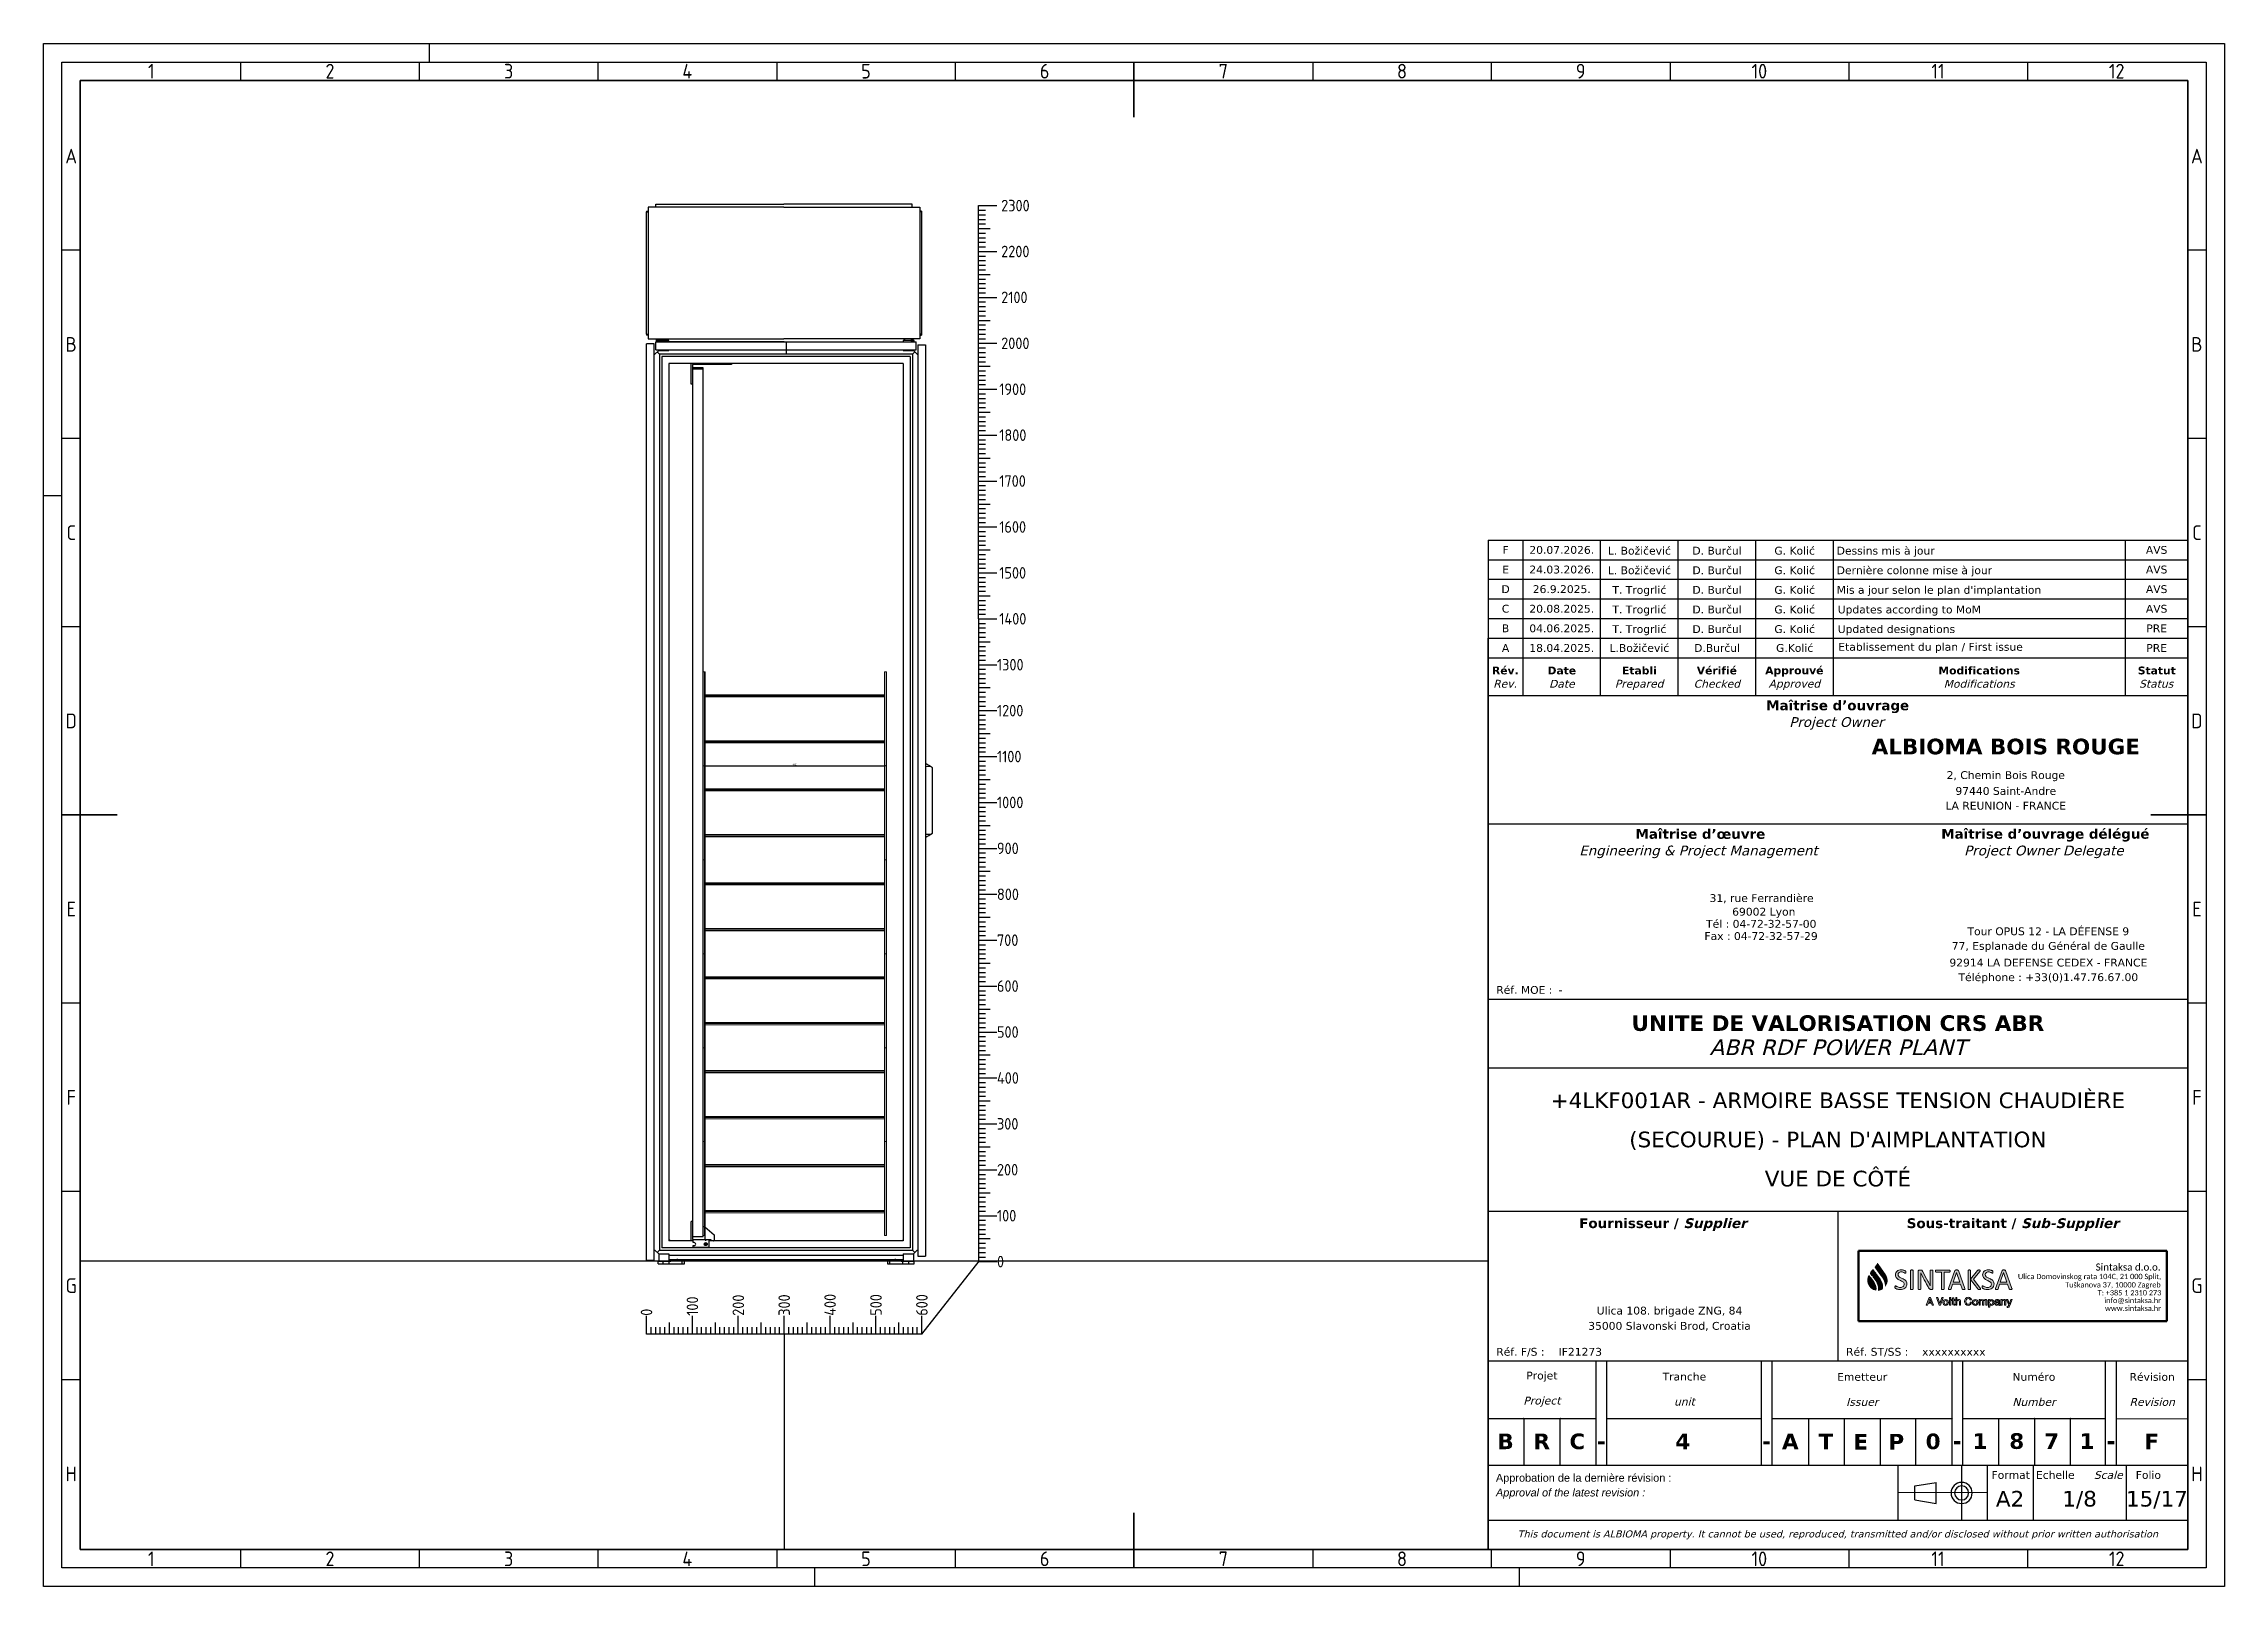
# Paper-space layout 'A2_5.3' of a CAD drawing. Header units: millimetres. Extents: x 0 to 594, y 0 to 420.
# The model-space entities are those that its viewports show. They can reach past a viewport. Long polylines and large blocks are cut down to what shows.
import ezdxf
from ezdxf.enums import TextEntityAlignment as Align

# ---------------------------------------------------------------- set-up
doc = ezdxf.new("R2010")
doc.units = ezdxf.units.MM
doc.set_wipeout_variables(frame=1)
doc.layers.add('! NO PLOT !', color=7, linetype='Continuous', true_color=0xff75dd, plot=False)
doc.layers.add('000-PI-Oprema', color=30, linetype='Continuous', lineweight=5)
for name, color, linetype in [('000-PI-ORMAR', 2, 'Continuous'), ('210-0', 7, 'Continuous'), ('AM_BOR', 7, 'Continuous'), ('Layer 1', 7, 'Continuous')]:
    doc.layers.add(name, color=color, linetype=linetype)
doc.styles.add('ACDINTS', font='ISOCP.SHX')
doc.styles.add('MtXpl_Calibri', font='calibri.ttf')
doc.styles.add('PAGE_DE_GARDE', font='arial.ttf', dxfattribs={"height": 10})
doc.styles.add('PDF Verdana', font='verdana.ttf')
doc.styles.add('PDF Verdana Bold', font='verdanab.ttf')
doc.styles.add('PI0', font='isocpeur.ttf', dxfattribs={"width": 0.9})
doc.styles.get("Standard").update_dxf_attribs({"font": 'arial.ttf'})
doc.dimstyles.new('ISO-25', dxfattribs={"dimtxt": 4, "dimasz": 3, "dimexe": 1.25, "dimexo": 0.625, "dimtad": 1, "dimtxsty": 'Standard', "dimcen": 3, "dimadec": 0, "dimazin": 0, "dimtfac": 1, "dimtmove": 0, "dimatfit": 3, "dimfxl": 1, "dimarcsym": 0})

psp = doc.layouts.new('A2_5.3')

msp = doc.modelspace()

# ---------------------------------------------------------------- texts
at = {"color": 7, "style": 'PI0', "width": 0.9}
for s, p in [('100', (51770.719, 18648.904)), ('200', (51870.719, 18648.904)), ('300', (51970.719, 18648.904)), ('400', (52070.719, 18648.904)), ('500', (52170.719, 18648.904)), ('600', (52270.719, 18648.904)), ('0', (51670.719, 18648.904))]:
    msp.add_text(s, height=25, rotation=90, dxfattribs=at).set_placement(p, align=Align.MIDDLE_LEFT)

# ---------------------------------------------------------------- blocks, each defined once
blk = doc.blocks.new('A2')
for p, q in [((5, 5), (5, 415)), ((5, 415), (589, 415)), ((589, 415), (589, 5)), ((589, 5), (5, 5))]:
    blk.add_line(p, q)
at = {"layer": 'AM_BOR', "lineweight": 25}
for p, q in [((0, 420), (594, 420)), ((0, 0), (0, 420)), ((105, 420), (105, 415)), ((594, 420), (594, 0)), ((10, 410), (584, 410)), ((10, 10), (10, 410)), ((53.67, 415), (53.67, 410)), ((102.33, 415), (102.33, 410)), ((151, 415), (151, 410)), ((199.67, 415), (199.67, 410)), ((248.33, 415), (248.33, 410)), ((345.67, 415), (345.67, 410)), ((394.33, 415), (394.33, 410)), ((443, 415), (443, 410)), ((491.67, 415), (491.67, 410)), ((540.33, 415), (540.33, 410)), ((584, 410), (584, 10)), ((10, 363.75), (5.02, 363.75)), ((589, 363.75), (584.02, 363.75)), ((10, 312.5), (5.02, 312.5)), ((589, 312.5), (584.02, 312.5)), ((0, 297), (5, 297)), ((10, 261.25), (5.02, 261.25)), ((589, 261.25), (584.02, 261.25)), ((589, 210), (584.02, 210)), ((10, 158.75), (5.02, 158.75)), ((589, 158.75), (584.02, 158.75)), ((10, 107.5), (5.02, 107.5)), ((589, 107.5), (584.02, 107.5)), ((10, 56.25), (5.02, 56.25)), ((589, 56.25), (584.02, 56.25)), ((584, 10), (10, 10)), ((53.67, 10), (53.67, 5)), ((102.33, 10), (102.33, 5)), ((151, 10), (151, 5)), ((199.67, 10), (199.67, 5)), ((248.33, 10), (248.33, 5)), ((345.67, 10), (345.67, 5)), ((394.33, 10), (394.33, 5)), ((443, 10), (443, 5)), ((491.67, 10), (491.67, 5)), ((540.33, 10), (540.33, 5)), ((594, 0), (0, 0)), ((210, 5), (210, 0)), ((402, 0), (402, 5)), ((594, 0), (402, 0))]:
    blk.add_line(p, q, dxfattribs=at)
at = {"layer": 'AM_BOR', "lineweight": 35}
for p, q in [((297, 415), (297, 400)), ((5, 210), (20, 210)), ((589, 210), (574, 210)), ((297, 5), (297, 20))]:
    blk.add_line(p, q, dxfattribs=at)
at = {"layer": 'AM_BOR', "lineweight": 25, "style": 'ACDINTS'}
for s, p in [('1', (29.33, 412.5)), ('2', (78, 412.5)), ('3', (126.67, 412.5)), ('4', (175.33, 412.5)), ('5', (224, 412.5)), ('6', (272.67, 412.5)), ('7', (321.33, 412.5)), ('8', (370, 412.5)), ('9', (418.67, 412.5)), ('10', (467.33, 412.5)), ('11', (516, 412.5)), ('12', (564.67, 412.5)), ('A', (7.51, 389.38)), ('A', (586.51, 389.38)), ('B', (7.51, 338.12)), ('B', (586.51, 338.12)), ('C', (7.51, 286.88)), ('C', (586.51, 286.88)), ('D', (7.51, 235.62)), ('D', (586.51, 235.62)), ('E', (7.51, 184.38)), ('E', (586.51, 184.38)), ('F', (7.51, 133.12)), ('F', (586.51, 133.12)), ('G', (7.51, 81.88)), ('G', (586.51, 81.88)), ('H', (7.51, 30.62)), ('H', (586.51, 30.62)), ('1', (29.33, 7.5)), ('2', (78, 7.5)), ('3', (126.67, 7.5)), ('4', (175.33, 7.5)), ('5', (224, 7.5)), ('6', (272.67, 7.5)), ('7', (321.33, 7.5)), ('8', (370, 7.5)), ('9', (418.67, 7.5)), ('10', (467.33, 7.5)), ('11', (516, 7.5)), ('12', (564.67, 7.5))]:
    blk.add_text(s, height=4, dxfattribs=at).set_placement(p, align=Align.MIDDLE_CENTER)
blk = doc.blocks.new('A$Cd58febb4')
at = {"layer": '210-0'}
for p, q in [((-181.03, 234.67), (-181.03, 250.28)), ((-159.94, 234.67), (-159.94, 250.28)), ((-138.76, 234.67), (-138.76, 250.28)), ((-117.61, 234.67), (-117.61, 250.28)), ((-96.49, 234.67), (-96.49, 250.28)), ((-16.9, 234.67), (-16.9, 250.28)), ((-95.28, 94.3), (-95.28, 53.49)), ((-158.27, 37.87), (-116.15, 37.87)), ((-78.94, 25.17), (-78.94, 10.14)), ((-61.57, 25.17), (-61.57, 10.14)), ((-54.65, 25.17), (-54.65, 10.14)), ((-42.11, 25.17), (-42.11, 10.14)), ((-16.76, 25.17), (-16.76, 10.14)), ((-74.36, 19.48), (-68.52, 20.43)), ((-74.36, 15.65), (-74.36, 19.48)), ((-68.52, 14.69), (-68.52, 20.43)), ((-54.65, 17.56), (-78.94, 17.65)), ((-74.36, 15.65), (-68.52, 14.69)), ((-190.56, 10.14), (0, 10.14))]:
    blk.add_line(p, q, dxfattribs=at)
for points in [[(-190.56, 250.28), (-190.56, 2.13), (0, 2.13), (0, 250.28)], [(-190.56, 250.28), (0, 250.28)], [(-190.56, 244.94), (0, 244.94)], [(-190.56, 234.67), (0, 234.67)], [(-190.56, 199.76), (0, 199.76)], [(-190.56, 152), (0, 152)], [(-190.56, 133.33), (0, 133.33)], [(-190.56, 94.3), (0, 94.3)], [(-190.56, 53.49), (0, 53.49)], [(-190.56, 53.49), (0, 53.49)], [(-161.24, 53.49), (-161.24, 25.17)], [(-64.24, 53.49), (-64.24, 25.17)], [(-61.34, 53.49), (-61.34, 37.87), (-61.34, 37.7), (-61.34, 25.17)], [(-61.34, 53.49), (-61.34, 25.17)], [(-22.43, 53.49), (-22.43, 25.17)], [(-19.45, 53.49), (-19.45, 37.87), (-19.45, 37.7), (-19.45, 25.17)], [(-158.27, 53.4), (-158.27, 37.79), (-158.27, 37.62), (-158.27, 25.09)], [(-158.27, 53.4), (-158.27, 25.09)], [(-116.15, 53.4), (-116.15, 25.09)], [(-113.26, 53.4), (-113.26, 37.79), (-113.26, 37.62), (-113.26, 25.09)], [(-113.26, 53.4), (-113.26, 25.09)], [(-190.56, 37.87), (-180.95, 37.87), (-180.79, 37.87), (-180.87, 37.79)], [(-180.79, 37.87), (-171.01, 37.87), (-170.85, 37.87), (-170.93, 37.79)], [(-180.79, 37.7), (-180.79, 25.17)], [(-171.01, 37.87), (-161.33, 37.87), (-161.16, 37.87), (-161.24, 37.79)], [(-171.01, 37.7), (-171.01, 25.17)], [(-113.26, 37.79), (-103.49, 37.79), (-103.32, 37.79), (-103.4, 37.7)], [(-103.49, 37.79), (-93.72, 37.79), (-93.55, 37.79), (-93.63, 37.7)], [(-103.24, 37.79), (-103.24, 25.26)], [(-93.55, 37.79), (-83.78, 37.79), (-83.61, 37.79), (-83.69, 37.7)], [(-93.55, 37.79), (-93.55, 25.26)], [(-83.78, 37.79), (-83.78, 25.26)], [(-83.78, 37.79), (-74.09, 37.79), (-73.92, 37.79), (-74.01, 37.7)], [(-74.09, 37.79), (-74.09, 25.26)], [(-73.92, 37.79), (-64.24, 37.79), (-64.07, 37.79), (-64.15, 37.7)], [(-61.34, 37.87), (-51.66, 37.87), (-51.49, 37.87), (-51.57, 37.79)], [(-51.57, 37.79), (-51.57, 25.26)], [(-51.49, 37.87), (-41.8, 37.87), (-41.63, 37.87), (-41.72, 37.79)], [(-41.8, 37.87), (-32.11, 37.87), (-31.95, 37.87), (-32.03, 37.79)], [(-41.72, 37.79), (-41.72, 25.26)], [(-32.11, 37.87), (-22.43, 37.87)], [(-32.03, 37.79), (-32.03, 25.26)], [(-19.45, 37.7), (-0.08, 37.79), (0.08, 37.79), (-0.08, 37.79)]]:
    blk.add_lwpolyline(points, dxfattribs=at)
at = {"layer": '210-0', "flags": 128}
blk.add_lwpolyline([(-190.56, 25.17), (0, 25.17)], dxfattribs=at)
at = {"layer": '210-0'}
for radius in [2.87, 1.91]:
    blk.add_arc((-61.57, 17.56), radius, 0, 359.99999, dxfattribs=at)
at = {"layer": '210-0', "style": 'PDF Verdana'}
for s, height, p in [('Réf. MOE :', 2.13, (-188.33, 154.51)), ('Réf. F/S :', 2.13, (-188.33, 55.99)), ('Réf. ST/SS :', 2.1304, (-93.05, 55.99))]:
    blk.add_text(s, height=height, dxfattribs=at).set_placement(p, align=Align.MIDDLE_LEFT)
at = {"layer": '210-0'}
for s, insert, char_height, attachment_point, style in [('A', (-185.79, 247.61), 2.13, 5, 'PDF Verdana'), ('Etablissement du plan / First issue', (-95.16, 247.61), 2.1304, 4, 'PDF Verdana'), ('Rév.', (-189.48, 240.37), 2.13, 7, 'PDF Verdana Bold'), ('{\\fVerdana|b0|i1|c0|p34;Rev.}', (-189.17, 236.76), 2.1304, 7, 'PDF Verdana'), ('Date', (-174.36, 240.37), 2.13, 7, 'PDF Verdana Bold'), ('{\\fVerdana|b0|i1|c0|p34;Date}', (-173.96, 236.75), 2.1304, 7, 'PDF Verdana'), ('{\\fVerdana|b0|i1|c0|p34;Prepared}', (-156.03, 236.2), 2.1304, 7, 'PDF Verdana'), ('Etabli', (-154.07, 240.37), 2.13, 7, 'PDF Verdana Bold'), ('{\\fVerdana|b0|i1|c0|p34;Checked}', (-134.56, 236.75), 2.1304, 7, 'PDF Verdana'), ('Vérifié', (-133.71, 240.37), 2.13, 7, 'PDF Verdana Bold'), ('Approuvé', (-115.07, 239.82), 2.13, 7, 'PDF Verdana Bold'), ('{\\fVerdana|b0|i1|c0|p34;Approved}', (-114.17, 236.2), 2.1304, 7, 'PDF Verdana'), ('Modifications', (-67.89, 240.37), 2.1304, 7, 'PDF Verdana Bold'), ('{\\fVerdana|b0|i1|c0|p34;Modifications}', (-66.46, 236.75), 2.1304, 7, 'PDF Verdana'), ('Statut', (-13.59, 240.37), 2.13, 7, 'PDF Verdana Bold'), ('{\\fVerdana|b0|i1|c0|p34;Status}', (-13.23, 236.75), 2.1304, 7, 'PDF Verdana'), ('Maîtrise d’ouvrage', (-114.8, 229.86), 2.6631, 7, 'PDF Verdana Bold'), ('{\\fVerdana|b0|i1|c0|p34;Project Owner}', (-108.54, 225.35), 2.6631, 7, 'PDF Verdana'), ('ALBIOMA BOIS ROUGE  ', (-49.54, 220.74), 4.2609, 5, 'PDF Verdana Bold'), ('2, Chemin Bois Rouge', (-49.54, 212.69), 2.1304, 5, 'PDF Verdana'), ('97440 Saint-Andre', (-49.54, 208.66), 2.1304, 5, 'PDF Verdana'), ('LA REUNION - FRANCE', (-49.54, 204.64), 2.1304, 5, 'PDF Verdana'), ('Maîtrise d’œuvre', (-150.39, 195.59), 2.6631, 7, 'PDF Verdana Bold'), ('Maîtrise d’ouvrage délégué', (-67.12, 194.89), 2.6631, 7, 'PDF Verdana Bold'), ('{\\fVerdana|b0|i1|c0|p34;Engineering & Project Management}', (-165.73, 190.37), 2.6631, 7, 'PDF Verdana'), ('{\\fVerdana|b0|i1|c0|p34;Project Owner Delegate}', (-60.91, 190.37), 2.6631, 7, 'PDF Verdana'), ('31, rue Ferrandière', (-116.05, 179.34), 2.1304, 5, 'PDF Verdana'), ('Tél : 04-72-32-57-00', (-116.15, 172.48), 2.1304, 5, 'PDF Verdana'), ('69002 Lyon', (-115.46, 175.5), 2.13, 5, 'PDF Verdana'), ('Fax : 04-72-32-57-29', (-116.2, 169.16), 2.1304, 5, 'PDF Verdana'), ('77, Esplanade du Général de Gaulle', (-37.95, 166.19), 2.1304, 5, 'PDF Verdana'), ('Tour OPUS 12 - LA DÉFENSE 9', (-37.95, 170.45), 2.1304, 5, 'PDF Verdana'), ('92914 LA DEFENSE CEDEX - FRANCE', (-37.95, 161.93), 2.1304, 5, 'PDF Verdana'), ('Téléphone : +33(0)1.47.76.67.00', (-37.95, 157.67), 2.1304, 5, 'PDF Verdana'), ('UNITE DE VALORISATION CRS ABR', (-95.28, 145.44), 4.2609, 5, 'PDF Verdana Bold'), ('{\\fVerdana|b0|i1|c238|p34;ABR RDF POWER PLANT}', (-95.28, 138.85), 4.2609, 5, 'PDF Verdana'), ('Fournisseur / {\\fVerdana|b1|i1|c0|p34;Supplier}', (-142.92, 90.63), 2.6631, 5, 'PDF Verdana Bold'), ('Sous-traitant / {\\fVerdana|b1|i1|c0|p34;Sub-Supplier}', (-47.64, 90.63), 2.6631, 5, 'PDF Verdana Bold'), ('Ulica 108. brigade ZNG, 84', (-141.14, 66.9), 2.1304, 5, 'PDF Verdana'), ('35000 Slavonski Brod, Croatia', (-141.14, 62.88), 2.1304, 5, 'PDF Verdana'), ('Projet', (-175.9, 49.22), 2.13, 5, 'PDF Verdana'), ('Tranche', (-137.08, 49.22), 2.13, 5, 'PDF Verdana'), ('Emetteur', (-88.66, 49.14), 2.13, 5, 'PDF Verdana'), ('Numéro', (-41.88, 49.14), 2.13, 5, 'PDF Verdana'), ('Révision', (-9.67, 49.14), 2.13, 5, 'PDF Verdana'), ('{\\fVerdana|b0|i1|c0|p34;Project}', (-175.9, 42.4), 2.1304, 5, 'PDF Verdana'), ('{\\fVerdana|b0|i1|c0|p34;unit}', (-137.08, 42.4), 2.1304, 5, 'PDF Verdana'), ('{\\fVerdana|b0|i1|c0|p34;Issuer}', (-88.66, 42.32), 2.1304, 5, 'PDF Verdana'), ('{\\fVerdana|b0|i1|c0|p34;Number}', (-41.88, 42.32), 2.1304, 5, 'PDF Verdana'), ('{\\fVerdana|b0|i1|c0|p34;Revision}', (-9.67, 42.32), 2.1304, 5, 'PDF Verdana'), ('\\fVerdana|b0|i0|c00|p39;Format', (-48.19, 22.44), 2.1304, 5, 'PDF Verdana'), ('{\\fVerdana|b0|i0|c0|p39;Echelle}', (-36.05, 22.44), 2.1304, 5, 'PDF Verdana'), ('{\\fVerdana|b0|i1|c0|p39;Scale}', (-21.61, 22.44), 2.1304, 5, 'PDF Verdana'), ('\\fVerdana|b0|i0|c00|p39;Folio', (-10.7, 22.44), 2.1304, 5, 'PDF Verdana')]:
    blk.add_mtext(s, dxfattribs=dict(at, insert=insert, char_height=char_height, attachment_point=attachment_point, style=style))
at = {"layer": '210-0', "char_height": 4.26, "attachment_point": 5, "style": 'PDF Verdana Bold'}
for insert in [(-159.71, 31.62), (-114.71, 31.62), (-62.79, 31.7), (-20.9, 31.7)]:
    blk.add_mtext_dynamic_manual_height_columns('-', width=9.8549, gutter_width=25.16, heights=[0], dxfattribs=dict(at, insert=insert))
at = {"layer": '210-0', "char_height": 2.1304, "attachment_point": 1, "line_spacing_factor": 1.2, "style": 'PAGE_DE_GARDE'}
for s, insert in [('{\\fArial|b0|i1|c0|p39;Approval of the latest revision :}', (-188.42, 18.74)), ('Approbation de la dernière révision :', (-188.42, 22.75))]:
    blk.add_mtext(s, dxfattribs=dict(at, insert=insert))
at = {"layer": '210-0', "insert": (-95.28, 6.13), "char_height": 1.9174, "width": 190.5566, "attachment_point": 5, "style": 'PDF Verdana'}
blk.add_mtext('{\\fVerdana|b0|i1|c0|p34;This document is ALBIOMA property. It cannot be used, reproduced, transmitted and/or disclosed without prior written authorisation}', dxfattribs=at)
at = {"layer": '210-0'}
for tag, height, style, p in [('DATE_A', 2.13, 'PDF Verdana', (-170.49, 247.61)), ('NAME_A', 2.13, 'PDF Verdana', (-149.35, 247.61)), ('VERIF_A', 2.13, 'PDF Verdana', (-128.18, 247.61)), ('APPR_A', 2.13, 'PDF Verdana', (-107.05, 247.61)), ('STAT_A', 2.13, 'PDF Verdana', (-8.45, 247.61)), ('TITRE1-TITLE1', 4.26, 'PDF Verdana', (-95.28, 124.46)), ('TITRE2-TITLE2', 3.2, 'PDF Verdana', (-95.28, 113.8)), ('TITRE3-TITLE3', 3.2, 'PDF Verdana', (-95.28, 103.15)), ('B', 4.26, 'PDF Verdana Bold', (-185.8, 31.61)), ('R', 4.26, 'PDF Verdana Bold', (-175.94, 31.61)), ('C', 4.26, 'PDF Verdana Bold', (-166.25, 31.61)), ('4', 4.26, 'PDF Verdana Bold', (-137.53, 31.61)), ('A', 4.26, 'PDF Verdana Bold', (-108.24, 31.61)), ('T', 4.26, 'PDF Verdana Bold', (-98.55, 31.61)), ('E', 4.26, 'PDF Verdana Bold', (-89.05, 31.52)), ('P', 4.26, 'PDF Verdana Bold', (-79.37, 31.52)), ('0', 4.26, 'PDF Verdana Bold', (-69.34, 31.61)), ('X', 4.26, 'PDF Verdana Bold', (-56.58, 31.69)), ('X', 4.26, 'PDF Verdana Bold', (-46.56, 31.69)), ('X', 4.26, 'PDF Verdana Bold', (-37.04, 31.69)), ('X', 4.26, 'PDF Verdana Bold', (-27.44, 31.69)), ('REV', 4.26, 'PDF Verdana Bold', (-9.8, 31.57)), ('AX', 4.26, 'PDF Verdana', (-48.38, 15.99)), ('1/XXX', 4.26, 'PDF Verdana', (-29.44, 15.99)), ('1/X', 4.26, 'PDF Verdana', (-8.38, 15.99))]:
    blk.add_attdef(tag, text='', height=height, dxfattribs=dict(at, style=style)).set_placement(p, align=Align.MIDDLE_CENTER)
at = {"layer": '210-0', "style": 'PDF Verdana'}
for tag, p in [('REF_MOE', (-171.35, 154.51)), ('REF_F/S', (-171.35, 55.99)), ('REF_ST/SS', (-72.34, 55.99))]:
    blk.add_attdef(tag, text='', height=2.13, dxfattribs=at).set_placement(p, align=Align.MIDDLE_LEFT)
blk = doc.blocks.new('SI-Sastavnica-LOGO')
at = {"true_color": 0x0063af}
h = blk.add_hatch(color=144, dxfattribs=at)
h.dxf.hatch_style = 1
edge = h.paths.add_edge_path()
edge.add_spline(control_points=[(2.2, 8.54), (2.51, 7.83), (3.14, 7.2), (3.95, 7.05)], knot_values=[3, 3, 3, 3, 4, 4, 4, 4], degree=3, periodic=0)
edge.add_spline(control_points=[(3.95, 7.05), (4.05, 8.19), (3.44, 8.97), (3.09, 9.4)], knot_values=[4, 4, 4, 4, 5, 5, 5, 5], degree=3, periodic=0)
edge.add_spline(control_points=[(3.09, 9.4), (3.09, 9.4), (3.05, 9.46), (3.05, 9.46)], knot_values=[0.00001, 0.00001, 0.00001, 0.00001, 1, 1, 1, 1], degree=3, periodic=0)
edge.add_spline(control_points=[(3.05, 9.46), (2.89, 9.66), (2.64, 9.99), (2.36, 10.39)], knot_values=[1, 1, 1, 1, 2, 2, 2, 2], degree=3, periodic=0)
edge.add_spline(control_points=[(2.36, 10.39), (2.13, 9.91), (1.92, 9.17), (2.2, 8.54)], knot_values=[2, 2, 2, 2, 3, 3, 3, 3], degree=3, periodic=0)
h = blk.add_hatch(color=144, dxfattribs=at)
h.dxf.hatch_style = 1
h.paths.add_polyline_path([(4.52, 7.02, 0.11041), (5.37, 7.29), (5.41, 7.54, 0.13358), (5.22, 8.93, 0.053392), (4.87, 9.58, 0.017784), (4.66, 9.86), (4.56, 9.98, -0.011238), (4.09, 10.61, 0.000613), (3.26, 11.76, 0.06778), (3.23, 11.71, 0.001183), (2.68, 10.92, 0.047851), (2.7, 10.88, 0.000843), (3.04, 10.42, 0.00669), (3.4, 9.93, -0.006258), (3.86, 9.32, -0.045911), (4.24, 8.66, -0.129032)])
h = blk.add_hatch(color=144, dxfattribs=at)
h.dxf.hatch_style = 1
h.paths.add_polyline_path([(4.98, 12.36), (4.33, 13.28, 0.000164), (3.61, 12.26, 0.344446), (3.61, 12.25, 0.000109), (3.8, 11.99, 0.00627), (4.82, 10.57, 0.008709), (4.99, 10.35, -0.019573), (5.33, 9.92, -0.058884), (5.78, 9.08, -0.100777), (6, 7.81, 0.080562), (6.48, 8.58, 0.073707), (6.59, 9.02, 0.055392), (6.58, 9.47, 0.070345), (6.35, 10.29, 0.03122), (6.17, 10.64), (6.12, 10.73, 0.001687)])
at = {"true_color": 0x777777}
h = blk.add_hatch(color=8, dxfattribs=at)
h.dxf.hatch_style = 1
h.paths.add_polyline_path([(13.54, 7.32, 0.13418), (13.55, 7.28, 0.136422), (13.6, 7.25, 0.066087), (13.77, 7.23, 0.017347), (13.9, 7.23, 0.046916), (14.03, 7.25, 0.091373), (14.08, 7.27, 0.143419), (14.11, 7.3, 0.127916), (14.12, 7.33, 0.000025), (14.12, 10.05, 0.005209), (14.11, 10.84), (14.11, 10.98, 0.010292), (14.41, 10.38, 0.002347), (15.43, 8.46, 0.006689), (15.91, 7.57, 0.025476), (15.99, 7.46, 0.05023), (16.08, 7.34, 0.110058), (16.23, 7.26, 0.061201), (16.38, 7.24, 0.001293), (16.6, 7.24, 0.062421), (16.67, 7.25, 0.223171), (16.82, 7.37, 0.103531), (16.85, 7.49, 0.000418), (16.85, 11.53, 0.245805), (16.8, 11.6, 0.073458), (16.75, 11.62, 0.038925), (16.66, 11.63, 0.037271), (16.43, 11.63, 0.047017), (16.35, 11.62, 0.067602), (16.3, 11.59, 0.25966), (16.26, 11.53, 0.000016), (16.26, 9.06, 0.00401), (16.27, 8.04, 0.007594), (15.71, 9.14, -0.000425), (14.57, 11.26, 0.023769), (14.49, 11.41, 0.036194), (14.43, 11.49, 0.170505), (14.22, 11.61, 0.045671), (14.09, 11.62, 0.001278), (13.77, 11.62, 0.162311), (13.61, 11.56, 0.13571), (13.55, 11.49, 0.089558), (13.54, 11.37, 0.000418)])
edge = h.paths.add_edge_path()
edge.add_spline(control_points=[(12.37, 9.43), (12.37, 10.49), (12.37, 11.54), (12.37, 11.54), (12.37, 11.56), (12.37, 11.57), (12.36, 11.58)], knot_values=[16, 16, 16, 16, 16.5, 16.5, 16.5, 17.5, 17.5, 17.5, 17.5], degree=3, periodic=0)
edge.add_spline(control_points=[(12.36, 11.58), (12.35, 11.6), (12.33, 11.61), (12.31, 11.62)], knot_values=[15, 15, 15, 15, 16, 16, 16, 16], degree=3, periodic=0)
edge.add_spline(control_points=[(12.31, 11.62), (12.29, 11.62), (12.26, 11.63), (12.22, 11.64)], knot_values=[14, 14, 14, 14, 15, 15, 15, 15], degree=3, periodic=0)
edge.add_spline(control_points=[(12.22, 11.64), (12.18, 11.64), (12.14, 11.65), (12.08, 11.65)], knot_values=[13, 13, 13, 13, 14, 14, 14, 14], degree=3, periodic=0)
edge.add_spline(control_points=[(12.08, 11.65), (12.03, 11.65), (11.98, 11.64), (11.95, 11.64)], knot_values=[12, 12, 12, 12, 13, 13, 13, 13], degree=3, periodic=0)
edge.add_spline(control_points=[(11.95, 11.64), (11.91, 11.63), (11.88, 11.62), (11.86, 11.62)], knot_values=[11, 11, 11, 11, 12, 12, 12, 12], degree=3, periodic=0)
edge.add_spline(control_points=[(11.86, 11.62), (11.83, 11.61), (11.81, 11.6), (11.8, 11.58)], knot_values=[10, 10, 10, 10, 11, 11, 11, 11], degree=3, periodic=0)
edge.add_spline(control_points=[(11.8, 11.58), (11.79, 11.57), (11.79, 11.56), (11.79, 11.54)], knot_values=[9, 9, 9, 9, 10, 10, 10, 10], degree=3, periodic=0)
edge.add_spline(control_points=[(11.79, 11.54), (11.79, 11.54), (11.79, 7.33), (11.79, 7.33), (11.79, 7.32), (11.79, 7.3), (11.8, 7.29)], knot_values=[7, 7, 7, 7, 8, 8, 8, 9, 9, 9, 9], degree=3, periodic=0)
edge.add_spline(control_points=[(11.8, 7.29), (11.81, 7.27), (11.83, 7.26), (11.85, 7.25)], knot_values=[6, 6, 6, 6, 7, 7, 7, 7], degree=3, periodic=0)
edge.add_spline(control_points=[(11.85, 7.25), (11.87, 7.25), (11.9, 7.24), (11.94, 7.23)], knot_values=[5, 5, 5, 5, 6, 6, 6, 6], degree=3, periodic=0)
edge.add_spline(control_points=[(11.94, 7.23), (11.98, 7.23), (12.03, 7.23), (12.08, 7.23)], knot_values=[4, 4, 4, 4, 5, 5, 5, 5], degree=3, periodic=0)
edge.add_spline(control_points=[(12.08, 7.23), (12.14, 7.23), (12.18, 7.23), (12.22, 7.23)], knot_values=[3, 3, 3, 3, 4, 4, 4, 4], degree=3, periodic=0)
edge.add_spline(control_points=[(12.22, 7.23), (12.26, 7.24), (12.29, 7.25), (12.31, 7.25)], knot_values=[2, 2, 2, 2, 3, 3, 3, 3], degree=3, periodic=0)
edge.add_spline(control_points=[(12.31, 7.25), (12.33, 7.26), (12.35, 7.27), (12.36, 7.29)], knot_values=[1, 1, 1, 1, 2, 2, 2, 2], degree=3, periodic=0)
edge.add_spline(control_points=[(12.36, 7.29), (12.37, 7.3), (12.37, 7.32), (12.37, 7.33)], knot_values=[0, 0, 0, 0, 1, 1, 1, 1], degree=3, periodic=0)
edge.add_spline(control_points=[(12.37, 7.33), (12.37, 7.33), (12.37, 8.38), (12.37, 9.43)], knot_values=[17.5, 17.5, 17.5, 17.5, 18, 18, 18, 18], degree=3, periodic=0)
edge = h.paths.add_edge_path()
edge.add_spline(control_points=[(10.31, 11.05), (10.38, 11.01), (10.45, 10.97), (10.5, 10.94)], knot_values=[47, 47, 47, 47, 48, 48, 48, 48], degree=3, periodic=0)
edge.add_spline(control_points=[(10.5, 10.94), (10.55, 10.91), (10.59, 10.89), (10.62, 10.89)], knot_values=[46, 46, 46, 46, 47, 47, 47, 47], degree=3, periodic=0)
edge.add_spline(control_points=[(10.62, 10.89), (10.63, 10.89), (10.65, 10.9), (10.66, 10.91)], knot_values=[45, 45, 45, 45, 46, 46, 46, 46], degree=3, periodic=0)
edge.add_spline(control_points=[(10.66, 10.91), (10.67, 10.92), (10.68, 10.94), (10.69, 10.96)], knot_values=[44, 44, 44, 44, 45, 45, 45, 45], degree=3, periodic=0)
edge.add_spline(control_points=[(10.69, 10.96), (10.7, 10.98), (10.7, 11), (10.7, 11.04)], knot_values=[43, 43, 43, 43, 44, 44, 44, 44], degree=3, periodic=0)
edge.add_spline(control_points=[(10.7, 11.04), (10.71, 11.07), (10.71, 11.1), (10.71, 11.14)], knot_values=[42, 42, 42, 42, 43, 43, 43, 43], degree=3, periodic=0)
edge.add_spline(control_points=[(10.71, 11.14), (10.71, 11.19), (10.71, 11.22), (10.71, 11.25)], knot_values=[41, 41, 41, 41, 42, 42, 42, 42], degree=3, periodic=0)
edge.add_spline(control_points=[(10.71, 11.25), (10.7, 11.28), (10.7, 11.3), (10.7, 11.32)], knot_values=[40, 40, 40, 40, 41, 41, 41, 41], degree=3, periodic=0)
edge.add_spline(control_points=[(10.7, 11.32), (10.69, 11.34), (10.69, 11.35), (10.68, 11.37)], knot_values=[39, 39, 39, 39, 40, 40, 40, 40], degree=3, periodic=0)
edge.add_spline(control_points=[(10.68, 11.37), (10.67, 11.38), (10.66, 11.4), (10.64, 11.42)], knot_values=[38, 38, 38, 38, 39, 39, 39, 39], degree=3, periodic=0)
edge.add_spline(control_points=[(10.64, 11.42), (10.62, 11.44), (10.57, 11.47), (10.5, 11.5)], knot_values=[37, 37, 37, 37, 38, 38, 38, 38], degree=3, periodic=0)
edge.add_spline(control_points=[(10.5, 11.5), (10.44, 11.54), (10.36, 11.57), (10.27, 11.6)], knot_values=[36, 36, 36, 36, 37, 37, 37, 37], degree=3, periodic=0)
edge.add_spline(control_points=[(10.27, 11.6), (10.18, 11.62), (10.09, 11.65), (9.99, 11.66)], knot_values=[35, 35, 35, 35, 36, 36, 36, 36], degree=3, periodic=0)
edge.add_spline(control_points=[(9.99, 11.66), (9.9, 11.68), (9.8, 11.69), (9.7, 11.69)], knot_values=[34, 34, 34, 34, 35, 35, 35, 35], degree=3, periodic=0)
edge.add_spline(control_points=[(9.7, 11.69), (9.51, 11.69), (9.33, 11.66), (9.17, 11.61)], knot_values=[33, 33, 33, 33, 34, 34, 34, 34], degree=3, periodic=0)
edge.add_spline(control_points=[(9.17, 11.61), (9.01, 11.56), (8.87, 11.49), (8.75, 11.39)], knot_values=[32, 32, 32, 32, 33, 33, 33, 33], degree=3, periodic=0)
edge.add_spline(control_points=[(8.75, 11.39), (8.63, 11.29), (8.54, 11.17), (8.47, 11.03)], knot_values=[31, 31, 31, 31, 32, 32, 32, 32], degree=3, periodic=0)
edge.add_spline(control_points=[(8.47, 11.03), (8.4, 10.89), (8.37, 10.72), (8.37, 10.54)], knot_values=[30, 30, 30, 30, 31, 31, 31, 31], degree=3, periodic=0)
edge.add_spline(control_points=[(8.37, 10.54), (8.37, 10.36), (8.4, 10.21), (8.46, 10.08)], knot_values=[29, 29, 29, 29, 30, 30, 30, 30], degree=3, periodic=0)
edge.add_spline(control_points=[(8.46, 10.08), (8.51, 9.96), (8.59, 9.84), (8.68, 9.75)], knot_values=[28, 28, 28, 28, 29, 29, 29, 29], degree=3, periodic=0)
edge.add_spline(control_points=[(8.68, 9.75), (8.77, 9.65), (8.88, 9.57), (9, 9.5)], knot_values=[27, 27, 27, 27, 28, 28, 28, 28], degree=3, periodic=0)
edge.add_spline(control_points=[(9, 9.5), (9.11, 9.43), (9.23, 9.37), (9.36, 9.31)], knot_values=[26, 26, 26, 26, 27, 27, 27, 27], degree=3, periodic=0)
edge.add_spline(control_points=[(9.36, 9.31), (9.48, 9.25), (9.6, 9.2), (9.72, 9.14)], knot_values=[25, 25, 25, 25, 26, 26, 26, 26], degree=3, periodic=0)
edge.add_spline(control_points=[(9.72, 9.14), (9.84, 9.09), (9.95, 9.03), (10.04, 8.96)], knot_values=[24, 24, 24, 24, 25, 25, 25, 25], degree=3, periodic=0)
edge.add_spline(control_points=[(10.04, 8.96), (10.13, 8.89), (10.21, 8.82), (10.26, 8.73)], knot_values=[23, 23, 23, 23, 24, 24, 24, 24], degree=3, periodic=0)
edge.add_spline(control_points=[(10.26, 8.73), (10.32, 8.64), (10.35, 8.53), (10.35, 8.41)], knot_values=[22, 22, 22, 22, 23, 23, 23, 23], degree=3, periodic=0)
edge.add_spline(control_points=[(10.35, 8.41), (10.35, 8.29), (10.33, 8.19), (10.29, 8.1)], knot_values=[21, 21, 21, 21, 22, 22, 22, 22], degree=3, periodic=0)
edge.add_spline(control_points=[(10.29, 8.1), (10.25, 8.01), (10.19, 7.93), (10.11, 7.87)], knot_values=[20, 20, 20, 20, 21, 21, 21, 21], degree=3, periodic=0)
edge.add_spline(control_points=[(10.11, 7.87), (10.04, 7.81), (9.95, 7.76), (9.84, 7.73)], knot_values=[19, 19, 19, 19, 20, 20, 20, 20], degree=3, periodic=0)
edge.add_spline(control_points=[(9.84, 7.73), (9.74, 7.7), (9.62, 7.68), (9.49, 7.68)], knot_values=[18, 18, 18, 18, 19, 19, 19, 19], degree=3, periodic=0)
edge.add_spline(control_points=[(9.49, 7.68), (9.33, 7.68), (9.18, 7.7), (9.05, 7.74)], knot_values=[17, 17, 17, 17, 18, 18, 18, 18], degree=3, periodic=0)
edge.add_spline(control_points=[(9.05, 7.74), (8.93, 7.78), (8.82, 7.82), (8.73, 7.87)], knot_values=[16, 16, 16, 16, 17, 17, 17, 17], degree=3, periodic=0)
edge.add_spline(control_points=[(8.73, 7.87), (8.64, 7.91), (8.56, 7.95), (8.5, 7.99)], knot_values=[15, 15, 15, 15, 16, 16, 16, 16], degree=3, periodic=0)
edge.add_spline(control_points=[(8.5, 7.99), (8.45, 8.03), (8.4, 8.05), (8.37, 8.05)], knot_values=[14, 14, 14, 14, 15, 15, 15, 15], degree=3, periodic=0)
edge.add_spline(control_points=[(8.37, 8.05), (8.35, 8.05), (8.34, 8.04), (8.32, 8.04)], knot_values=[13, 13, 13, 13, 14, 14, 14, 14], degree=3, periodic=0)
edge.add_spline(control_points=[(8.32, 8.04), (8.31, 8.03), (8.3, 8.01), (8.29, 7.99)], knot_values=[12, 12, 12, 12, 13, 13, 13, 13], degree=3, periodic=0)
edge.add_spline(control_points=[(8.29, 7.99), (8.28, 7.97), (8.27, 7.95), (8.27, 7.91)], knot_values=[11, 11, 11, 11, 12, 12, 12, 12], degree=3, periodic=0)
edge.add_spline(control_points=[(8.27, 7.91), (8.26, 7.88), (8.26, 7.84), (8.26, 7.79)], knot_values=[10, 10, 10, 10, 11, 11, 11, 11], degree=3, periodic=0)
edge.add_spline(control_points=[(8.26, 7.79), (8.26, 7.72), (8.27, 7.66), (8.28, 7.62)], knot_values=[9, 9, 9, 9, 10, 10, 10, 10], degree=3, periodic=0)
edge.add_spline(control_points=[(8.28, 7.62), (8.29, 7.58), (8.31, 7.55), (8.34, 7.52)], knot_values=[8, 8, 8, 8, 9, 9, 9, 9], degree=3, periodic=0)
edge.add_spline(control_points=[(8.34, 7.52), (8.36, 7.49), (8.41, 7.46), (8.48, 7.42)], knot_values=[7, 7, 7, 7, 8, 8, 8, 8], degree=3, periodic=0)
edge.add_spline(control_points=[(8.48, 7.42), (8.54, 7.38), (8.63, 7.35), (8.72, 7.31)], knot_values=[6, 6, 6, 6, 7, 7, 7, 7], degree=3, periodic=0)
edge.add_spline(control_points=[(8.72, 7.31), (8.82, 7.27), (8.93, 7.24), (9.06, 7.22)], knot_values=[5, 5, 5, 5, 6, 6, 6, 6], degree=3, periodic=0)
edge.add_spline(control_points=[(9.06, 7.22), (9.18, 7.19), (9.32, 7.18), (9.47, 7.18)], knot_values=[4, 4, 4, 4, 5, 5, 5, 5], degree=3, periodic=0)
edge.add_spline(control_points=[(9.47, 7.18), (9.68, 7.18), (9.87, 7.21), (10.05, 7.27)], knot_values=[3, 3, 3, 3, 4, 4, 4, 4], degree=3, periodic=0)
edge.add_spline(control_points=[(10.05, 7.27), (10.24, 7.32), (10.39, 7.41), (10.53, 7.52)], knot_values=[2, 2, 2, 2, 3, 3, 3, 3], degree=3, periodic=0)
edge.add_spline(control_points=[(10.53, 7.52), (10.66, 7.63), (10.77, 7.77), (10.84, 7.93)], knot_values=[1, 1, 1, 1, 2, 2, 2, 2], degree=3, periodic=0)
edge.add_spline(control_points=[(10.84, 7.93), (10.92, 8.09), (10.96, 8.27), (10.96, 8.47)], knot_values=[0, 0, 0, 0, 1, 1, 1, 1], degree=3, periodic=0)
edge.add_spline(control_points=[(10.96, 8.47), (10.96, 8.65), (10.93, 8.8), (10.87, 8.93)], knot_values=[61, 61, 61, 61, 62, 62, 62, 62], degree=3, periodic=0)
edge.add_spline(control_points=[(10.87, 8.93), (10.81, 9.05), (10.74, 9.16), (10.64, 9.26)], knot_values=[60, 60, 60, 60, 61, 61, 61, 61], degree=3, periodic=0)
edge.add_spline(control_points=[(10.64, 9.26), (10.55, 9.35), (10.44, 9.43), (10.32, 9.5)], knot_values=[59, 59, 59, 59, 60, 60, 60, 60], degree=3, periodic=0)
edge.add_spline(control_points=[(10.32, 9.5), (10.2, 9.57), (10.08, 9.63), (9.96, 9.69)], knot_values=[58, 58, 58, 58, 59, 59, 59, 59], degree=3, periodic=0)
edge.add_spline(control_points=[(9.96, 9.69), (9.83, 9.75), (9.71, 9.81), (9.59, 9.86)], knot_values=[57, 57, 57, 57, 58, 58, 58, 58], degree=3, periodic=0)
edge.add_spline(control_points=[(9.59, 9.86), (9.47, 9.92), (9.37, 9.98), (9.27, 10.05)], knot_values=[56, 56, 56, 56, 57, 57, 57, 57], degree=3, periodic=0)
edge.add_spline(control_points=[(9.27, 10.05), (9.18, 10.12), (9.1, 10.19), (9.05, 10.28)], knot_values=[55, 55, 55, 55, 56, 56, 56, 56], degree=3, periodic=0)
edge.add_spline(control_points=[(9.05, 10.28), (8.99, 10.37), (8.96, 10.47), (8.96, 10.6)], knot_values=[54, 54, 54, 54, 55, 55, 55, 55], degree=3, periodic=0)
edge.add_spline(control_points=[(8.96, 10.6), (8.96, 10.68), (8.98, 10.76), (9.01, 10.83)], knot_values=[53, 53, 53, 53, 54, 54, 54, 54], degree=3, periodic=0)
edge.add_spline(control_points=[(9.01, 10.83), (9.04, 10.91), (9.08, 10.97), (9.14, 11.03)], knot_values=[52, 52, 52, 52, 53, 53, 53, 53], degree=3, periodic=0)
edge.add_spline(control_points=[(9.14, 11.03), (9.2, 11.08), (9.27, 11.12), (9.36, 11.16)], knot_values=[51, 51, 51, 51, 52, 52, 52, 52], degree=3, periodic=0)
edge.add_spline(control_points=[(9.36, 11.16), (9.45, 11.19), (9.56, 11.21), (9.68, 11.21)], knot_values=[50, 50, 50, 50, 51, 51, 51, 51], degree=3, periodic=0)
edge.add_spline(control_points=[(9.68, 11.21), (9.81, 11.21), (9.93, 11.19), (10.03, 11.16)], knot_values=[49, 49, 49, 49, 50, 50, 50, 50], degree=3, periodic=0)
edge.add_spline(control_points=[(10.03, 11.16), (10.14, 11.12), (10.23, 11.09), (10.31, 11.05)], knot_values=[48, 48, 48, 48, 49, 49, 49, 49], degree=3, periodic=0)
edge = h.paths.add_edge_path()
edge.add_spline(control_points=[(26.79, 10.46), (27.16, 10.89), (27.52, 11.33), (27.52, 11.33), (27.56, 11.38), (27.59, 11.42), (27.6, 11.45)], knot_values=[37, 37, 37, 37, 37.5, 37.5, 37.5, 38.5, 38.5, 38.5, 38.5], degree=3, periodic=0)
edge.add_spline(control_points=[(27.6, 11.45), (27.62, 11.48), (27.63, 11.51), (27.63, 11.54)], knot_values=[36, 36, 36, 36, 37, 37, 37, 37], degree=3, periodic=0)
edge.add_spline(control_points=[(27.63, 11.54), (27.63, 11.55), (27.62, 11.57), (27.61, 11.58)], knot_values=[35, 35, 35, 35, 36, 36, 36, 36], degree=3, periodic=0)
edge.add_spline(control_points=[(27.61, 11.58), (27.61, 11.59), (27.59, 11.61), (27.57, 11.61)], knot_values=[34, 34, 34, 34, 35, 35, 35, 35], degree=3, periodic=0)
edge.add_spline(control_points=[(27.57, 11.61), (27.55, 11.62), (27.52, 11.63), (27.48, 11.64)], knot_values=[33, 33, 33, 33, 34, 34, 34, 34], degree=3, periodic=0)
edge.add_spline(control_points=[(27.48, 11.64), (27.45, 11.64), (27.4, 11.65), (27.34, 11.65)], knot_values=[32, 32, 32, 32, 33, 33, 33, 33], degree=3, periodic=0)
edge.add_spline(control_points=[(27.34, 11.65), (27.28, 11.65), (27.24, 11.64), (27.2, 11.64)], knot_values=[31, 31, 31, 31, 32, 32, 32, 32], degree=3, periodic=0)
edge.add_spline(control_points=[(27.2, 11.64), (27.16, 11.63), (27.13, 11.63), (27.1, 11.62)], knot_values=[30, 30, 30, 30, 31, 31, 31, 31], degree=3, periodic=0)
edge.add_spline(control_points=[(27.1, 11.62), (27.08, 11.61), (27.06, 11.6), (27.04, 11.59)], knot_values=[29, 29, 29, 29, 30, 30, 30, 30], degree=3, periodic=0)
edge.add_spline(control_points=[(27.04, 11.59), (27.02, 11.57), (27, 11.56), (26.99, 11.54)], knot_values=[28, 28, 28, 28, 29, 29, 29, 29], degree=3, periodic=0)
edge.add_spline(control_points=[(26.99, 11.54), (26.99, 11.54), (25.44, 9.59), (25.44, 9.59), (25.44, 9.59), (25.44, 10.08), (25.44, 10.56)], knot_values=[26.5, 26.5, 26.5, 26.5, 27.5, 27.5, 27.5, 28, 28, 28, 28], degree=3, periodic=0)
edge.add_spline(control_points=[(25.44, 10.56), (25.44, 11.05), (25.44, 11.54), (25.44, 11.54), (25.44, 11.56), (25.43, 11.57), (25.43, 11.58)], knot_values=[25, 25, 25, 25, 25.5, 25.5, 25.5, 26.5, 26.5, 26.5, 26.5], degree=3, periodic=0)
edge.add_spline(control_points=[(25.43, 11.58), (25.42, 11.6), (25.4, 11.61), (25.38, 11.62)], knot_values=[24, 24, 24, 24, 25, 25, 25, 25], degree=3, periodic=0)
edge.add_spline(control_points=[(25.38, 11.62), (25.36, 11.62), (25.33, 11.63), (25.29, 11.64)], knot_values=[23, 23, 23, 23, 24, 24, 24, 24], degree=3, periodic=0)
edge.add_spline(control_points=[(25.29, 11.64), (25.25, 11.64), (25.2, 11.65), (25.15, 11.65)], knot_values=[22, 22, 22, 22, 23, 23, 23, 23], degree=3, periodic=0)
edge.add_spline(control_points=[(25.15, 11.65), (25.09, 11.65), (25.05, 11.64), (25.01, 11.64)], knot_values=[21, 21, 21, 21, 22, 22, 22, 22], degree=3, periodic=0)
edge.add_spline(control_points=[(25.01, 11.64), (24.97, 11.63), (24.94, 11.62), (24.92, 11.62)], knot_values=[20, 20, 20, 20, 21, 21, 21, 21], degree=3, periodic=0)
edge.add_spline(control_points=[(24.92, 11.62), (24.9, 11.61), (24.88, 11.6), (24.87, 11.58)], knot_values=[19, 19, 19, 19, 20, 20, 20, 20], degree=3, periodic=0)
edge.add_spline(control_points=[(24.87, 11.58), (24.86, 11.57), (24.86, 11.56), (24.86, 11.54)], knot_values=[18, 18, 18, 18, 19, 19, 19, 19], degree=3, periodic=0)
edge.add_spline(control_points=[(24.86, 11.54), (24.86, 11.54), (24.86, 7.33), (24.86, 7.33), (24.86, 7.32), (24.86, 7.3), (24.87, 7.29)], knot_values=[16, 16, 16, 16, 17, 17, 17, 18, 18, 18, 18], degree=3, periodic=0)
edge.add_spline(control_points=[(24.87, 7.29), (24.88, 7.27), (24.9, 7.26), (24.92, 7.25)], knot_values=[15, 15, 15, 15, 16, 16, 16, 16], degree=3, periodic=0)
edge.add_spline(control_points=[(24.92, 7.25), (24.94, 7.25), (24.97, 7.24), (25.01, 7.23)], knot_values=[14, 14, 14, 14, 15, 15, 15, 15], degree=3, periodic=0)
edge.add_spline(control_points=[(25.01, 7.23), (25.05, 7.23), (25.09, 7.23), (25.15, 7.23)], knot_values=[13, 13, 13, 13, 14, 14, 14, 14], degree=3, periodic=0)
edge.add_spline(control_points=[(25.15, 7.23), (25.2, 7.23), (25.25, 7.23), (25.29, 7.23)], knot_values=[12, 12, 12, 12, 13, 13, 13, 13], degree=3, periodic=0)
edge.add_spline(control_points=[(25.29, 7.23), (25.33, 7.24), (25.36, 7.25), (25.38, 7.25)], knot_values=[11, 11, 11, 11, 12, 12, 12, 12], degree=3, periodic=0)
edge.add_spline(control_points=[(25.38, 7.25), (25.4, 7.26), (25.42, 7.27), (25.43, 7.29)], knot_values=[10, 10, 10, 10, 11, 11, 11, 11], degree=3, periodic=0)
edge.add_spline(control_points=[(25.43, 7.29), (25.43, 7.3), (25.44, 7.32), (25.44, 7.33)], knot_values=[9, 9, 9, 9, 10, 10, 10, 10], degree=3, periodic=0)
edge.add_spline(control_points=[(25.44, 7.33), (25.44, 7.33), (25.44, 9.52), (25.44, 9.52), (25.44, 9.52), (25.84, 8.98), (26.24, 8.43)], knot_values=[7.5, 7.5, 7.5, 7.5, 8.5, 8.5, 8.5, 9, 9, 9, 9], degree=3, periodic=0)
edge.add_spline(control_points=[(26.24, 8.43), (26.65, 7.88), (27.05, 7.33), (27.05, 7.33), (27.07, 7.31), (27.09, 7.29), (27.11, 7.27)], knot_values=[6, 6, 6, 6, 6.5, 6.5, 6.5, 7.5, 7.5, 7.5, 7.5], degree=3, periodic=0)
edge.add_spline(control_points=[(27.11, 7.27), (27.14, 7.25), (27.17, 7.24), (27.22, 7.23)], knot_values=[5, 5, 5, 5, 6, 6, 6, 6], degree=3, periodic=0)
edge.add_spline(control_points=[(27.22, 7.23), (27.27, 7.23), (27.34, 7.23), (27.42, 7.23)], knot_values=[4, 4, 4, 4, 5, 5, 5, 5], degree=3, periodic=0)
edge.add_spline(control_points=[(27.42, 7.23), (27.48, 7.23), (27.53, 7.23), (27.57, 7.23)], knot_values=[3, 3, 3, 3, 4, 4, 4, 4], degree=3, periodic=0)
edge.add_spline(control_points=[(27.57, 7.23), (27.6, 7.24), (27.63, 7.25), (27.66, 7.26)], knot_values=[2, 2, 2, 2, 3, 3, 3, 3], degree=3, periodic=0)
edge.add_spline(control_points=[(27.66, 7.26), (27.68, 7.26), (27.69, 7.28), (27.7, 7.29)], knot_values=[1, 1, 1, 1, 2, 2, 2, 2], degree=3, periodic=0)
edge.add_spline(control_points=[(27.7, 7.29), (27.71, 7.31), (27.71, 7.32), (27.71, 7.34)], knot_values=[0, 0, 0, 0, 1, 1, 1, 1], degree=3, periodic=0)
edge.add_spline(control_points=[(27.71, 7.34), (27.71, 7.35), (27.71, 7.37), (27.7, 7.39)], knot_values=[41, 41, 41, 41, 42, 42, 42, 42], degree=3, periodic=0)
edge.add_spline(control_points=[(27.7, 7.39), (27.69, 7.41), (27.67, 7.45), (27.63, 7.51)], knot_values=[40, 40, 40, 40, 41, 41, 41, 41], degree=3, periodic=0)
edge.add_spline(control_points=[(27.63, 7.51), (27.63, 7.51), (26.07, 9.59), (26.07, 9.59), (26.07, 9.59), (26.43, 10.02), (26.79, 10.46)], knot_values=[38.5, 38.5, 38.5, 38.5, 39.5, 39.5, 39.5, 40, 40, 40, 40], degree=3, periodic=0)
edge = h.paths.add_edge_path()
edge.add_spline(control_points=[(28.96, 11.61), (28.8, 11.56), (28.66, 11.49), (28.54, 11.39)], knot_values=[32, 32, 32, 32, 33, 33, 33, 33], degree=3, periodic=0)
edge.add_spline(control_points=[(28.54, 11.39), (28.42, 11.29), (28.33, 11.17), (28.26, 11.03)], knot_values=[31, 31, 31, 31, 32, 32, 32, 32], degree=3, periodic=0)
edge.add_spline(control_points=[(28.26, 11.03), (28.2, 10.89), (28.16, 10.72), (28.16, 10.54)], knot_values=[30, 30, 30, 30, 31, 31, 31, 31], degree=3, periodic=0)
edge.add_spline(control_points=[(28.16, 10.54), (28.16, 10.36), (28.19, 10.21), (28.25, 10.08)], knot_values=[29, 29, 29, 29, 30, 30, 30, 30], degree=3, periodic=0)
edge.add_spline(control_points=[(28.25, 10.08), (28.31, 9.96), (28.38, 9.84), (28.48, 9.75)], knot_values=[28, 28, 28, 28, 29, 29, 29, 29], degree=3, periodic=0)
edge.add_spline(control_points=[(28.48, 9.75), (28.57, 9.65), (28.67, 9.57), (28.79, 9.5)], knot_values=[27, 27, 27, 27, 28, 28, 28, 28], degree=3, periodic=0)
edge.add_spline(control_points=[(28.79, 9.5), (28.91, 9.43), (29.03, 9.37), (29.15, 9.31)], knot_values=[26, 26, 26, 26, 27, 27, 27, 27], degree=3, periodic=0)
edge.add_spline(control_points=[(29.15, 9.31), (29.28, 9.25), (29.4, 9.2), (29.52, 9.14)], knot_values=[25, 25, 25, 25, 26, 26, 26, 26], degree=3, periodic=0)
edge.add_spline(control_points=[(29.52, 9.14), (29.63, 9.09), (29.74, 9.03), (29.83, 8.96)], knot_values=[24, 24, 24, 24, 25, 25, 25, 25], degree=3, periodic=0)
edge.add_spline(control_points=[(29.83, 8.96), (29.93, 8.89), (30, 8.82), (30.06, 8.73)], knot_values=[23, 23, 23, 23, 24, 24, 24, 24], degree=3, periodic=0)
edge.add_spline(control_points=[(30.06, 8.73), (30.11, 8.64), (30.14, 8.53), (30.14, 8.41)], knot_values=[22, 22, 22, 22, 23, 23, 23, 23], degree=3, periodic=0)
edge.add_spline(control_points=[(30.14, 8.41), (30.14, 8.29), (30.12, 8.19), (30.08, 8.1)], knot_values=[21, 21, 21, 21, 22, 22, 22, 22], degree=3, periodic=0)
edge.add_spline(control_points=[(30.08, 8.1), (30.04, 8.01), (29.98, 7.93), (29.91, 7.87)], knot_values=[20, 20, 20, 20, 21, 21, 21, 21], degree=3, periodic=0)
edge.add_spline(control_points=[(29.91, 7.87), (29.83, 7.81), (29.74, 7.76), (29.63, 7.73)], knot_values=[19, 19, 19, 19, 20, 20, 20, 20], degree=3, periodic=0)
edge.add_spline(control_points=[(29.63, 7.73), (29.53, 7.7), (29.41, 7.68), (29.29, 7.68)], knot_values=[18, 18, 18, 18, 19, 19, 19, 19], degree=3, periodic=0)
edge.add_spline(control_points=[(29.29, 7.68), (29.12, 7.68), (28.97, 7.7), (28.85, 7.74)], knot_values=[17, 17, 17, 17, 18, 18, 18, 18], degree=3, periodic=0)
edge.add_spline(control_points=[(28.85, 7.74), (28.72, 7.78), (28.61, 7.82), (28.52, 7.87)], knot_values=[16, 16, 16, 16, 17, 17, 17, 17], degree=3, periodic=0)
edge.add_spline(control_points=[(28.52, 7.87), (28.43, 7.91), (28.36, 7.95), (28.3, 7.99)], knot_values=[15, 15, 15, 15, 16, 16, 16, 16], degree=3, periodic=0)
edge.add_spline(control_points=[(28.3, 7.99), (28.24, 8.03), (28.2, 8.05), (28.16, 8.05)], knot_values=[14, 14, 14, 14, 15, 15, 15, 15], degree=3, periodic=0)
edge.add_spline(control_points=[(28.16, 8.05), (28.15, 8.05), (28.13, 8.04), (28.12, 8.04)], knot_values=[13, 13, 13, 13, 14, 14, 14, 14], degree=3, periodic=0)
edge.add_spline(control_points=[(28.12, 8.04), (28.1, 8.03), (28.09, 8.01), (28.08, 7.99)], knot_values=[12, 12, 12, 12, 13, 13, 13, 13], degree=3, periodic=0)
edge.add_spline(control_points=[(28.08, 7.99), (28.07, 7.97), (28.07, 7.95), (28.06, 7.91)], knot_values=[11, 11, 11, 11, 12, 12, 12, 12], degree=3, periodic=0)
edge.add_spline(control_points=[(28.06, 7.91), (28.06, 7.88), (28.06, 7.84), (28.06, 7.79)], knot_values=[10, 10, 10, 10, 11, 11, 11, 11], degree=3, periodic=0)
edge.add_spline(control_points=[(28.06, 7.79), (28.06, 7.72), (28.06, 7.66), (28.07, 7.62)], knot_values=[9, 9, 9, 9, 10, 10, 10, 10], degree=3, periodic=0)
edge.add_spline(control_points=[(28.07, 7.62), (28.09, 7.58), (28.11, 7.55), (28.13, 7.52)], knot_values=[8, 8, 8, 8, 9, 9, 9, 9], degree=3, periodic=0)
edge.add_spline(control_points=[(28.13, 7.52), (28.16, 7.49), (28.2, 7.46), (28.27, 7.42)], knot_values=[7, 7, 7, 7, 8, 8, 8, 8], degree=3, periodic=0)
edge.add_spline(control_points=[(28.27, 7.42), (28.34, 7.38), (28.42, 7.35), (28.52, 7.31)], knot_values=[6, 6, 6, 6, 7, 7, 7, 7], degree=3, periodic=0)
edge.add_spline(control_points=[(28.52, 7.31), (28.62, 7.27), (28.73, 7.24), (28.85, 7.22)], knot_values=[5, 5, 5, 5, 6, 6, 6, 6], degree=3, periodic=0)
edge.add_spline(control_points=[(28.85, 7.22), (28.98, 7.19), (29.11, 7.18), (29.26, 7.18)], knot_values=[4, 4, 4, 4, 5, 5, 5, 5], degree=3, periodic=0)
edge.add_spline(control_points=[(29.26, 7.18), (29.47, 7.18), (29.67, 7.21), (29.85, 7.27)], knot_values=[3, 3, 3, 3, 4, 4, 4, 4], degree=3, periodic=0)
edge.add_spline(control_points=[(29.85, 7.27), (30.03, 7.32), (30.19, 7.41), (30.32, 7.52)], knot_values=[2, 2, 2, 2, 3, 3, 3, 3], degree=3, periodic=0)
edge.add_spline(control_points=[(30.32, 7.52), (30.46, 7.63), (30.56, 7.77), (30.64, 7.93)], knot_values=[1, 1, 1, 1, 2, 2, 2, 2], degree=3, periodic=0)
edge.add_spline(control_points=[(30.64, 7.93), (30.71, 8.09), (30.75, 8.27), (30.75, 8.47)], knot_values=[0, 0, 0, 0, 1, 1, 1, 1], degree=3, periodic=0)
edge.add_spline(control_points=[(30.75, 8.47), (30.75, 8.65), (30.72, 8.8), (30.66, 8.93)], knot_values=[61, 61, 61, 61, 62, 62, 62, 62], degree=3, periodic=0)
edge.add_spline(control_points=[(30.66, 8.93), (30.61, 9.05), (30.53, 9.16), (30.44, 9.26)], knot_values=[60, 60, 60, 60, 61, 61, 61, 61], degree=3, periodic=0)
edge.add_spline(control_points=[(30.44, 9.26), (30.34, 9.35), (30.24, 9.43), (30.12, 9.5)], knot_values=[59, 59, 59, 59, 60, 60, 60, 60], degree=3, periodic=0)
edge.add_spline(control_points=[(30.12, 9.5), (30, 9.57), (29.88, 9.63), (29.75, 9.69)], knot_values=[58, 58, 58, 58, 59, 59, 59, 59], degree=3, periodic=0)
edge.add_spline(control_points=[(29.75, 9.69), (29.63, 9.75), (29.51, 9.81), (29.39, 9.86)], knot_values=[57, 57, 57, 57, 58, 58, 58, 58], degree=3, periodic=0)
edge.add_spline(control_points=[(29.39, 9.86), (29.27, 9.92), (29.16, 9.98), (29.07, 10.05)], knot_values=[56, 56, 56, 56, 57, 57, 57, 57], degree=3, periodic=0)
edge.add_spline(control_points=[(29.07, 10.05), (28.97, 10.12), (28.9, 10.19), (28.84, 10.28)], knot_values=[55, 55, 55, 55, 56, 56, 56, 56], degree=3, periodic=0)
edge.add_spline(control_points=[(28.84, 10.28), (28.78, 10.37), (28.76, 10.47), (28.76, 10.6)], knot_values=[54, 54, 54, 54, 55, 55, 55, 55], degree=3, periodic=0)
edge.add_spline(control_points=[(28.76, 10.6), (28.76, 10.68), (28.77, 10.76), (28.8, 10.83)], knot_values=[53, 53, 53, 53, 54, 54, 54, 54], degree=3, periodic=0)
edge.add_spline(control_points=[(28.8, 10.83), (28.83, 10.91), (28.87, 10.97), (28.93, 11.03)], knot_values=[52, 52, 52, 52, 53, 53, 53, 53], degree=3, periodic=0)
edge.add_spline(control_points=[(28.93, 11.03), (28.99, 11.08), (29.07, 11.12), (29.16, 11.16)], knot_values=[51, 51, 51, 51, 52, 52, 52, 52], degree=3, periodic=0)
edge.add_spline(control_points=[(29.16, 11.16), (29.25, 11.19), (29.35, 11.21), (29.47, 11.21)], knot_values=[50, 50, 50, 50, 51, 51, 51, 51], degree=3, periodic=0)
edge.add_spline(control_points=[(29.47, 11.21), (29.61, 11.21), (29.72, 11.19), (29.83, 11.16)], knot_values=[49, 49, 49, 49, 50, 50, 50, 50], degree=3, periodic=0)
edge.add_spline(control_points=[(29.83, 11.16), (29.93, 11.12), (30.02, 11.09), (30.1, 11.05)], knot_values=[48, 48, 48, 48, 49, 49, 49, 49], degree=3, periodic=0)
edge.add_spline(control_points=[(30.1, 11.05), (30.18, 11.01), (30.24, 10.97), (30.29, 10.94)], knot_values=[47, 47, 47, 47, 48, 48, 48, 48], degree=3, periodic=0)
edge.add_spline(control_points=[(30.29, 10.94), (30.35, 10.91), (30.39, 10.89), (30.41, 10.89)], knot_values=[46, 46, 46, 46, 47, 47, 47, 47], degree=3, periodic=0)
edge.add_spline(control_points=[(30.41, 10.89), (30.43, 10.89), (30.44, 10.9), (30.45, 10.91)], knot_values=[45, 45, 45, 45, 46, 46, 46, 46], degree=3, periodic=0)
edge.add_spline(control_points=[(30.45, 10.91), (30.47, 10.92), (30.48, 10.94), (30.48, 10.96)], knot_values=[44, 44, 44, 44, 45, 45, 45, 45], degree=3, periodic=0)
edge.add_spline(control_points=[(30.48, 10.96), (30.49, 10.98), (30.49, 11), (30.5, 11.04)], knot_values=[43, 43, 43, 43, 44, 44, 44, 44], degree=3, periodic=0)
edge.add_spline(control_points=[(30.5, 11.04), (30.5, 11.07), (30.5, 11.1), (30.5, 11.14)], knot_values=[42, 42, 42, 42, 43, 43, 43, 43], degree=3, periodic=0)
edge.add_spline(control_points=[(30.5, 11.14), (30.5, 11.19), (30.5, 11.22), (30.5, 11.25)], knot_values=[41, 41, 41, 41, 42, 42, 42, 42], degree=3, periodic=0)
edge.add_spline(control_points=[(30.5, 11.25), (30.5, 11.28), (30.49, 11.3), (30.49, 11.32)], knot_values=[40, 40, 40, 40, 41, 41, 41, 41], degree=3, periodic=0)
edge.add_spline(control_points=[(30.49, 11.32), (30.49, 11.34), (30.48, 11.35), (30.47, 11.37)], knot_values=[39, 39, 39, 39, 40, 40, 40, 40], degree=3, periodic=0)
edge.add_spline(control_points=[(30.47, 11.37), (30.47, 11.38), (30.45, 11.4), (30.43, 11.42)], knot_values=[38, 38, 38, 38, 39, 39, 39, 39], degree=3, periodic=0)
edge.add_spline(control_points=[(30.43, 11.42), (30.41, 11.44), (30.36, 11.47), (30.3, 11.5)], knot_values=[37, 37, 37, 37, 38, 38, 38, 38], degree=3, periodic=0)
edge.add_spline(control_points=[(30.3, 11.5), (30.23, 11.54), (30.15, 11.57), (30.06, 11.6)], knot_values=[36, 36, 36, 36, 37, 37, 37, 37], degree=3, periodic=0)
edge.add_spline(control_points=[(30.06, 11.6), (29.98, 11.62), (29.89, 11.65), (29.79, 11.66)], knot_values=[35, 35, 35, 35, 36, 36, 36, 36], degree=3, periodic=0)
edge.add_spline(control_points=[(29.79, 11.66), (29.69, 11.68), (29.59, 11.69), (29.49, 11.69)], knot_values=[34, 34, 34, 34, 35, 35, 35, 35], degree=3, periodic=0)
edge.add_spline(control_points=[(29.49, 11.69), (29.31, 11.69), (29.13, 11.66), (28.96, 11.61)], knot_values=[33, 33, 33, 33, 34, 34, 34, 34], degree=3, periodic=0)
edge = h.paths.add_edge_path()
edge.add_spline(control_points=[(31.66, 7.34), (31.66, 7.34), (32.02, 8.4), (32.02, 8.4), (32.02, 8.4), (32.48, 8.4), (32.93, 8.4)], knot_values=[9.5, 9.5, 9.5, 9.5, 10.5, 10.5, 10.5, 11, 11, 11, 11], degree=3, periodic=0)
edge.add_spline(control_points=[(32.93, 8.4), (33.39, 8.4), (33.84, 8.4), (33.84, 8.4), (33.84, 8.4), (33.94, 8.13), (34.03, 7.86)], knot_values=[8.5, 8.5, 8.5, 8.5, 9, 9, 9, 9.5, 9.5, 9.5, 9.5], degree=3, periodic=0)
edge.add_spline(control_points=[(34.03, 7.86), (34.13, 7.6), (34.22, 7.33), (34.22, 7.33), (34.23, 7.31), (34.24, 7.29), (34.25, 7.28)], knot_values=[7, 7, 7, 7, 7.5, 7.5, 7.5, 8.5, 8.5, 8.5, 8.5], degree=3, periodic=0)
edge.add_spline(control_points=[(34.25, 7.28), (34.26, 7.27), (34.27, 7.25), (34.3, 7.25)], knot_values=[6, 6, 6, 6, 7, 7, 7, 7], degree=3, periodic=0)
edge.add_spline(control_points=[(34.3, 7.25), (34.32, 7.24), (34.35, 7.23), (34.39, 7.23)], knot_values=[5, 5, 5, 5, 6, 6, 6, 6], degree=3, periodic=0)
edge.add_spline(control_points=[(34.39, 7.23), (34.43, 7.23), (34.49, 7.23), (34.56, 7.23)], knot_values=[4, 4, 4, 4, 5, 5, 5, 5], degree=3, periodic=0)
edge.add_spline(control_points=[(34.56, 7.23), (34.63, 7.23), (34.68, 7.23), (34.73, 7.23)], knot_values=[3, 3, 3, 3, 4, 4, 4, 4], degree=3, periodic=0)
edge.add_spline(control_points=[(34.73, 7.23), (34.77, 7.24), (34.8, 7.25), (34.82, 7.26)], knot_values=[2, 2, 2, 2, 3, 3, 3, 3], degree=3, periodic=0)
edge.add_spline(control_points=[(34.82, 7.26), (34.83, 7.28), (34.84, 7.3), (34.84, 7.33)], knot_values=[1, 1, 1, 1, 2, 2, 2, 2], degree=3, periodic=0)
edge.add_spline(control_points=[(34.84, 7.33), (34.84, 7.36), (34.83, 7.4), (34.81, 7.45)], knot_values=[0, 0, 0, 0, 1, 1, 1, 1], degree=3, periodic=0)
edge.add_spline(control_points=[(34.81, 7.45), (34.81, 7.45), (34.44, 8.47), (34.08, 9.49)], knot_values=[28.5, 28.5, 28.5, 28.5, 29, 29, 29, 29], degree=3, periodic=0)
edge.add_spline(control_points=[(34.08, 9.49), (33.71, 10.5), (33.34, 11.52), (33.34, 11.52), (33.33, 11.54), (33.32, 11.56), (33.31, 11.58)], knot_values=[27, 27, 27, 27, 27.5, 27.5, 27.5, 28.5, 28.5, 28.5, 28.5], degree=3, periodic=0)
edge.add_spline(control_points=[(33.31, 11.58), (33.29, 11.6), (33.27, 11.61), (33.24, 11.62)], knot_values=[26, 26, 26, 26, 27, 27, 27, 27], degree=3, periodic=0)
edge.add_spline(control_points=[(33.24, 11.62), (33.21, 11.63), (33.17, 11.64), (33.12, 11.64)], knot_values=[25, 25, 25, 25, 26, 26, 26, 26], degree=3, periodic=0)
edge.add_spline(control_points=[(33.12, 11.64), (33.07, 11.64), (33.02, 11.65), (32.94, 11.65)], knot_values=[24, 24, 24, 24, 25, 25, 25, 25], degree=3, periodic=0)
edge.add_spline(control_points=[(32.94, 11.65), (32.88, 11.65), (32.82, 11.64), (32.78, 11.64)], knot_values=[23, 23, 23, 23, 24, 24, 24, 24], degree=3, periodic=0)
edge.add_spline(control_points=[(32.78, 11.64), (32.73, 11.64), (32.7, 11.63), (32.67, 11.62)], knot_values=[22, 22, 22, 22, 23, 23, 23, 23], degree=3, periodic=0)
edge.add_spline(control_points=[(32.67, 11.62), (32.64, 11.61), (32.62, 11.6), (32.6, 11.58)], knot_values=[21, 21, 21, 21, 22, 22, 22, 22], degree=3, periodic=0)
edge.add_spline(control_points=[(32.6, 11.58), (32.59, 11.57), (32.58, 11.55), (32.57, 11.52)], knot_values=[20, 20, 20, 20, 21, 21, 21, 21], degree=3, periodic=0)
edge.add_spline(control_points=[(32.57, 11.52), (32.57, 11.52), (31.1, 7.46), (31.1, 7.46), (31.08, 7.41), (31.07, 7.36), (31.07, 7.33)], knot_values=[18, 18, 18, 18, 19, 19, 19, 20, 20, 20, 20], degree=3, periodic=0)
edge.add_spline(control_points=[(31.07, 7.33), (31.07, 7.3), (31.08, 7.28), (31.09, 7.27)], knot_values=[17, 17, 17, 17, 18, 18, 18, 18], degree=3, periodic=0)
edge.add_spline(control_points=[(31.09, 7.27), (31.11, 7.25), (31.14, 7.24), (31.18, 7.23)], knot_values=[16, 16, 16, 16, 17, 17, 17, 17], degree=3, periodic=0)
edge.add_spline(control_points=[(31.18, 7.23), (31.22, 7.23), (31.28, 7.23), (31.34, 7.23)], knot_values=[15, 15, 15, 15, 16, 16, 16, 16], degree=3, periodic=0)
edge.add_spline(control_points=[(31.34, 7.23), (31.41, 7.23), (31.46, 7.23), (31.5, 7.23)], knot_values=[14, 14, 14, 14, 15, 15, 15, 15], degree=3, periodic=0)
edge.add_spline(control_points=[(31.5, 7.23), (31.54, 7.24), (31.57, 7.24), (31.59, 7.25)], knot_values=[13, 13, 13, 13, 14, 14, 14, 14], degree=3, periodic=0)
edge.add_spline(control_points=[(31.59, 7.25), (31.61, 7.26), (31.63, 7.28), (31.64, 7.29)], knot_values=[12, 12, 12, 12, 13, 13, 13, 13], degree=3, periodic=0)
edge.add_spline(control_points=[(31.64, 7.29), (31.65, 7.31), (31.66, 7.32), (31.66, 7.34)], knot_values=[11, 11, 11, 11, 12, 12, 12, 12], degree=3, periodic=0)
h.paths.add_polyline_path([(32.93, 11.04), (32.92, 11.04), (32.17, 8.86), (33.69, 8.86)], flags=16)
edge = h.paths.add_edge_path()
edge.add_spline(control_points=[(20.66, 7.23), (20.72, 7.23), (20.77, 7.23), (20.81, 7.23)], knot_values=[14, 14, 14, 14, 15, 15, 15, 15], degree=3, periodic=0)
edge.add_spline(control_points=[(20.81, 7.23), (20.85, 7.24), (20.88, 7.24), (20.9, 7.25)], knot_values=[13, 13, 13, 13, 14, 14, 14, 14], degree=3, periodic=0)
edge.add_spline(control_points=[(20.9, 7.25), (20.92, 7.26), (20.94, 7.28), (20.95, 7.29)], knot_values=[12, 12, 12, 12, 13, 13, 13, 13], degree=3, periodic=0)
edge.add_spline(control_points=[(20.95, 7.29), (20.96, 7.31), (20.97, 7.32), (20.98, 7.34)], knot_values=[11, 11, 11, 11, 12, 12, 12, 12], degree=3, periodic=0)
edge.add_spline(control_points=[(20.98, 7.34), (20.98, 7.34), (21.34, 8.4), (21.34, 8.4), (21.34, 8.4), (21.79, 8.4), (22.25, 8.4)], knot_values=[9.5, 9.5, 9.5, 9.5, 10.5, 10.5, 10.5, 11, 11, 11, 11], degree=3, periodic=0)
edge.add_spline(control_points=[(22.25, 8.4), (22.7, 8.4), (23.16, 8.4), (23.16, 8.4), (23.16, 8.4), (23.25, 8.13), (23.35, 7.86)], knot_values=[8.5, 8.5, 8.5, 8.5, 9, 9, 9, 9.5, 9.5, 9.5, 9.5], degree=3, periodic=0)
edge.add_spline(control_points=[(23.35, 7.86), (23.44, 7.6), (23.53, 7.33), (23.53, 7.33), (23.54, 7.31), (23.55, 7.29), (23.56, 7.28)], knot_values=[7, 7, 7, 7, 7.5, 7.5, 7.5, 8.5, 8.5, 8.5, 8.5], degree=3, periodic=0)
edge.add_spline(control_points=[(23.56, 7.28), (23.57, 7.27), (23.59, 7.25), (23.61, 7.25)], knot_values=[6, 6, 6, 6, 7, 7, 7, 7], degree=3, periodic=0)
edge.add_spline(control_points=[(23.61, 7.25), (23.63, 7.24), (23.66, 7.23), (23.7, 7.23)], knot_values=[5, 5, 5, 5, 6, 6, 6, 6], degree=3, periodic=0)
edge.add_spline(control_points=[(23.7, 7.23), (23.75, 7.23), (23.8, 7.23), (23.87, 7.23)], knot_values=[4, 4, 4, 4, 5, 5, 5, 5], degree=3, periodic=0)
edge.add_spline(control_points=[(23.87, 7.23), (23.94, 7.23), (24, 7.23), (24.04, 7.23)], knot_values=[3, 3, 3, 3, 4, 4, 4, 4], degree=3, periodic=0)
edge.add_spline(control_points=[(24.04, 7.23), (24.08, 7.24), (24.11, 7.25), (24.13, 7.26)], knot_values=[2, 2, 2, 2, 3, 3, 3, 3], degree=3, periodic=0)
edge.add_spline(control_points=[(24.13, 7.26), (24.15, 7.28), (24.16, 7.3), (24.16, 7.33)], knot_values=[1, 1, 1, 1, 2, 2, 2, 2], degree=3, periodic=0)
edge.add_spline(control_points=[(24.16, 7.33), (24.15, 7.36), (24.14, 7.4), (24.13, 7.45)], knot_values=[0, 0, 0, 0, 1, 1, 1, 1], degree=3, periodic=0)
edge.add_spline(control_points=[(24.13, 7.45), (24.13, 7.45), (23.76, 8.47), (23.39, 9.49)], knot_values=[28.5, 28.5, 28.5, 28.5, 29, 29, 29, 29], degree=3, periodic=0)
edge.add_spline(control_points=[(23.39, 9.49), (23.02, 10.5), (22.66, 11.52), (22.66, 11.52), (22.65, 11.54), (22.64, 11.56), (22.62, 11.58)], knot_values=[27, 27, 27, 27, 27.5, 27.5, 27.5, 28.5, 28.5, 28.5, 28.5], degree=3, periodic=0)
edge.add_spline(control_points=[(22.62, 11.58), (22.6, 11.6), (22.58, 11.61), (22.55, 11.62)], knot_values=[26, 26, 26, 26, 27, 27, 27, 27], degree=3, periodic=0)
edge.add_spline(control_points=[(22.55, 11.62), (22.52, 11.63), (22.48, 11.64), (22.44, 11.64)], knot_values=[25, 25, 25, 25, 26, 26, 26, 26], degree=3, periodic=0)
edge.add_spline(control_points=[(22.44, 11.64), (22.39, 11.64), (22.33, 11.65), (22.26, 11.65)], knot_values=[24, 24, 24, 24, 25, 25, 25, 25], degree=3, periodic=0)
edge.add_spline(control_points=[(22.26, 11.65), (22.19, 11.65), (22.13, 11.64), (22.09, 11.64)], knot_values=[23, 23, 23, 23, 24, 24, 24, 24], degree=3, periodic=0)
edge.add_spline(control_points=[(22.09, 11.64), (22.05, 11.64), (22.01, 11.63), (21.98, 11.62)], knot_values=[22, 22, 22, 22, 23, 23, 23, 23], degree=3, periodic=0)
edge.add_spline(control_points=[(21.98, 11.62), (21.95, 11.61), (21.93, 11.6), (21.92, 11.58)], knot_values=[21, 21, 21, 21, 22, 22, 22, 22], degree=3, periodic=0)
edge.add_spline(control_points=[(21.92, 11.58), (21.9, 11.57), (21.89, 11.55), (21.88, 11.52)], knot_values=[20, 20, 20, 20, 21, 21, 21, 21], degree=3, periodic=0)
edge.add_spline(control_points=[(21.88, 11.52), (21.88, 11.52), (20.41, 7.46), (20.41, 7.46), (20.4, 7.41), (20.39, 7.36), (20.38, 7.33)], knot_values=[18, 18, 18, 18, 19, 19, 19, 20, 20, 20, 20], degree=3, periodic=0)
edge.add_spline(control_points=[(20.38, 7.33), (20.38, 7.3), (20.39, 7.28), (20.41, 7.27)], knot_values=[17, 17, 17, 17, 18, 18, 18, 18], degree=3, periodic=0)
edge.add_spline(control_points=[(20.41, 7.27), (20.42, 7.25), (20.45, 7.24), (20.5, 7.23)], knot_values=[16, 16, 16, 16, 17, 17, 17, 17], degree=3, periodic=0)
edge.add_spline(control_points=[(20.5, 7.23), (20.54, 7.23), (20.59, 7.23), (20.66, 7.23)], knot_values=[15, 15, 15, 15, 16, 16, 16, 16], degree=3, periodic=0)
h.paths.add_polyline_path([(22.24, 11.04), (22.24, 11.04), (21.48, 8.86), (23.01, 8.86)], flags=16)
edge = h.paths.add_edge_path()
edge.add_spline(control_points=[(18.83, 9.23), (18.83, 8.28), (18.83, 7.33), (18.83, 7.33), (18.83, 7.32), (18.83, 7.3), (18.84, 7.29)], knot_values=[13, 13, 13, 13, 13.5, 13.5, 13.5, 14.5, 14.5, 14.5, 14.5], degree=3, periodic=0)
edge.add_spline(control_points=[(18.84, 7.29), (18.85, 7.27), (18.86, 7.26), (18.89, 7.25)], knot_values=[12, 12, 12, 12, 13, 13, 13, 13], degree=3, periodic=0)
edge.add_spline(control_points=[(18.89, 7.25), (18.91, 7.25), (18.94, 7.24), (18.98, 7.23)], knot_values=[11, 11, 11, 11, 12, 12, 12, 12], degree=3, periodic=0)
edge.add_spline(control_points=[(18.98, 7.23), (19.02, 7.23), (19.06, 7.23), (19.12, 7.23)], knot_values=[10, 10, 10, 10, 11, 11, 11, 11], degree=3, periodic=0)
edge.add_spline(control_points=[(19.12, 7.23), (19.17, 7.23), (19.22, 7.23), (19.26, 7.23)], knot_values=[9, 9, 9, 9, 10, 10, 10, 10], degree=3, periodic=0)
edge.add_spline(control_points=[(19.26, 7.23), (19.29, 7.24), (19.32, 7.25), (19.35, 7.25)], knot_values=[8, 8, 8, 8, 9, 9, 9, 9], degree=3, periodic=0)
edge.add_spline(control_points=[(19.35, 7.25), (19.37, 7.26), (19.38, 7.27), (19.4, 7.29)], knot_values=[7, 7, 7, 7, 8, 8, 8, 8], degree=3, periodic=0)
edge.add_spline(control_points=[(19.4, 7.29), (19.4, 7.3), (19.41, 7.32), (19.41, 7.33)], knot_values=[6, 6, 6, 6, 7, 7, 7, 7], degree=3, periodic=0)
edge.add_spline(control_points=[(19.41, 7.33), (19.41, 7.33), (19.41, 11.13), (19.41, 11.13), (19.41, 11.13), (19.72, 11.13), (20.02, 11.13)], knot_values=[4.5, 4.5, 4.5, 4.5, 5.5, 5.5, 5.5, 6, 6, 6, 6], degree=3, periodic=0)
edge.add_spline(control_points=[(20.02, 11.13), (20.33, 11.13), (20.64, 11.13), (20.64, 11.13), (20.66, 11.13), (20.68, 11.14), (20.69, 11.14)], knot_values=[3, 3, 3, 3, 3.5, 3.5, 3.5, 4.5, 4.5, 4.5, 4.5], degree=3, periodic=0)
edge.add_spline(control_points=[(20.69, 11.14), (20.7, 11.15), (20.72, 11.17), (20.73, 11.19)], knot_values=[2, 2, 2, 2, 3, 3, 3, 3], degree=3, periodic=0)
edge.add_spline(control_points=[(20.73, 11.19), (20.74, 11.21), (20.74, 11.23), (20.75, 11.26)], knot_values=[1, 1, 1, 1, 2, 2, 2, 2], degree=3, periodic=0)
edge.add_spline(control_points=[(20.75, 11.26), (20.75, 11.29), (20.76, 11.33), (20.76, 11.37)], knot_values=[0, 0, 0, 0, 1, 1, 1, 1], degree=3, periodic=0)
edge.add_spline(control_points=[(20.76, 11.37), (20.76, 11.42), (20.75, 11.45), (20.75, 11.49)], knot_values=[28, 28, 28, 28, 29, 29, 29, 29], degree=3, periodic=0)
edge.add_spline(control_points=[(20.75, 11.49), (20.74, 11.52), (20.74, 11.55), (20.73, 11.57)], knot_values=[27, 27, 27, 27, 28, 28, 28, 28], degree=3, periodic=0)
edge.add_spline(control_points=[(20.73, 11.57), (20.72, 11.59), (20.7, 11.6), (20.69, 11.61)], knot_values=[26, 26, 26, 26, 27, 27, 27, 27], degree=3, periodic=0)
edge.add_spline(control_points=[(20.69, 11.61), (20.68, 11.62), (20.66, 11.62), (20.64, 11.62)], knot_values=[25, 25, 25, 25, 26, 26, 26, 26], degree=3, periodic=0)
edge.add_spline(control_points=[(20.64, 11.62), (20.64, 11.62), (17.59, 11.62), (17.59, 11.62), (17.58, 11.62), (17.56, 11.62), (17.55, 11.61)], knot_values=[23, 23, 23, 23, 24, 24, 24, 25, 25, 25, 25], degree=3, periodic=0)
edge.add_spline(control_points=[(17.55, 11.61), (17.53, 11.6), (17.52, 11.59), (17.51, 11.57)], knot_values=[22, 22, 22, 22, 23, 23, 23, 23], degree=3, periodic=0)
edge.add_spline(control_points=[(17.51, 11.57), (17.5, 11.55), (17.49, 11.52), (17.49, 11.49)], knot_values=[21, 21, 21, 21, 22, 22, 22, 22], degree=3, periodic=0)
edge.add_spline(control_points=[(17.49, 11.49), (17.48, 11.45), (17.48, 11.42), (17.48, 11.37)], knot_values=[20, 20, 20, 20, 21, 21, 21, 21], degree=3, periodic=0)
edge.add_spline(control_points=[(17.48, 11.37), (17.48, 11.33), (17.48, 11.29), (17.49, 11.26)], knot_values=[19, 19, 19, 19, 20, 20, 20, 20], degree=3, periodic=0)
edge.add_spline(control_points=[(17.49, 11.26), (17.49, 11.23), (17.5, 11.21), (17.51, 11.19)], knot_values=[18, 18, 18, 18, 19, 19, 19, 19], degree=3, periodic=0)
edge.add_spline(control_points=[(17.51, 11.19), (17.52, 11.17), (17.53, 11.15), (17.55, 11.14)], knot_values=[17, 17, 17, 17, 18, 18, 18, 18], degree=3, periodic=0)
edge.add_spline(control_points=[(17.55, 11.14), (17.56, 11.14), (17.58, 11.13), (17.59, 11.13)], knot_values=[16, 16, 16, 16, 17, 17, 17, 17], degree=3, periodic=0)
edge.add_spline(control_points=[(17.59, 11.13), (17.59, 11.13), (18.83, 11.13), (18.83, 11.13), (18.83, 11.13), (18.83, 10.18), (18.83, 9.23)], knot_values=[14.5, 14.5, 14.5, 14.5, 15.5, 15.5, 15.5, 16, 16, 16, 16], degree=3, periodic=0)
h = blk.add_hatch(color=8, dxfattribs=at)
h.dxf.hatch_style = 1
edge = h.paths.add_edge_path()
edge.add_spline(control_points=[(30.73, 4.27), (30.73, 4.64), (30.54, 4.95), (30.14, 4.95)], knot_values=[4, 4, 4, 4, 5, 5, 5, 5], degree=3, periodic=0)
edge.add_spline(control_points=[(30.14, 4.95), (29.98, 4.95), (29.83, 4.88), (29.75, 4.74)], knot_values=[3, 3, 3, 3, 4, 4, 4, 4], degree=3, periodic=0)
edge.add_spline(control_points=[(29.75, 4.74), (29.75, 4.74), (29.74, 4.74), (29.74, 4.74), (29.74, 4.74), (29.74, 4.74), (29.74, 4.74)], knot_values=[1.99999, 1.99999, 1.99999, 1.99999, 2.99999, 2.99999, 2.99999, 3, 3, 3, 3], degree=3, periodic=0)
edge.add_spline(control_points=[(29.74, 4.74), (29.74, 4.74), (29.74, 4.91), (29.74, 4.91), (29.74, 4.91), (29.74, 4.91), (29.74, 4.91)], knot_values=[0.99999, 0.99999, 0.99999, 0.99999, 1.99998, 1.99998, 1.99998, 1.99999, 1.99999, 1.99999, 1.99999], degree=3, periodic=0)
edge.add_spline(control_points=[(29.74, 4.91), (29.74, 4.91), (29.48, 4.91), (29.48, 4.91)], knot_values=[0.00001, 0.00001, 0.00001, 0.00001, 0.99999, 0.99999, 0.99999, 0.99999], degree=3, periodic=0)
edge.add_spline(control_points=[(29.48, 4.91), (29.48, 4.91), (29.48, 3.18), (29.48, 3.18), (29.48, 3.18), (29.76, 3.18), (29.76, 3.18), (29.76, 3.18), (29.76, 3.81), (29.76, 3.81), (29.76, 3.81), (29.76, 3.81), (29.76, 3.81)], knot_values=[7.00004, 7.00004, 7.00004, 7.00004, 8.00004, 8.00004, 8.00004, 9.00004, 9.00004, 9.00004, 10.00004, 10.00004, 10.00004, 11, 11, 11, 11], degree=3, periodic=0)
edge.add_spline(control_points=[(29.76, 3.81), (29.85, 3.67), (30.02, 3.61), (30.19, 3.61)], knot_values=[6, 6, 6, 6, 7, 7, 7, 7], degree=3, periodic=0)
edge.add_spline(control_points=[(30.19, 3.61), (30.56, 3.61), (30.73, 3.93), (30.73, 4.27)], knot_values=[5, 5, 5, 5, 6, 6, 6, 6], degree=3, periodic=0)
edge = h.paths.add_edge_path(flags=16)
edge.add_spline(control_points=[(29.75, 4.28), (29.75, 4.55), (29.87, 4.73), (30.1, 4.73)], knot_values=[0, 0, 0, 0, 1, 1, 1, 1], degree=3, periodic=0)
edge.add_spline(control_points=[(30.1, 4.73), (30.33, 4.73), (30.45, 4.51), (30.45, 4.28)], knot_values=[3, 3, 3, 3, 4, 4, 4, 4], degree=3, periodic=0)
edge.add_spline(control_points=[(30.45, 4.28), (30.45, 4.06), (30.36, 3.83), (30.1, 3.83)], knot_values=[2, 2, 2, 2, 3, 3, 3, 3], degree=3, periodic=0)
edge.add_spline(control_points=[(30.1, 3.83), (29.88, 3.83), (29.75, 4.02), (29.75, 4.28)], knot_values=[1, 1, 1, 1, 2, 2, 2, 2], degree=3, periodic=0)
edge = h.paths.add_edge_path()
edge.add_spline(control_points=[(32.02, 4.58), (32.02, 4.85), (31.77, 4.95), (31.52, 4.95)], knot_values=[13, 13, 13, 13, 14, 14, 14, 14], degree=3, periodic=0)
edge.add_spline(control_points=[(31.52, 4.95), (31.24, 4.95), (30.96, 4.85), (30.94, 4.53)], knot_values=[12, 12, 12, 12, 13, 13, 13, 13], degree=3, periodic=0)
edge.add_spline(control_points=[(30.94, 4.53), (30.94, 4.53), (31.22, 4.53), (31.22, 4.53)], knot_values=[11.00001, 11.00001, 11.00001, 11.00001, 12, 12, 12, 12], degree=3, periodic=0)
edge.add_spline(control_points=[(31.22, 4.53), (31.23, 4.66), (31.34, 4.73), (31.5, 4.73)], knot_values=[10, 10, 10, 10, 11, 11, 11, 11], degree=3, periodic=0)
edge.add_spline(control_points=[(31.5, 4.73), (31.61, 4.73), (31.76, 4.7), (31.76, 4.56)], knot_values=[9, 9, 9, 9, 10, 10, 10, 10], degree=3, periodic=0)
edge.add_spline(control_points=[(31.76, 4.56), (31.76, 4.39), (31.58, 4.41), (31.38, 4.38)], knot_values=[8, 8, 8, 8, 9, 9, 9, 9], degree=3, periodic=0)
edge.add_spline(control_points=[(31.38, 4.38), (31.15, 4.35), (30.9, 4.3), (30.9, 3.98)], knot_values=[7, 7, 7, 7, 8, 8, 8, 8], degree=3, periodic=0)
edge.add_spline(control_points=[(30.9, 3.98), (30.9, 3.74), (31.1, 3.61), (31.33, 3.61)], knot_values=[6, 6, 6, 6, 7, 7, 7, 7], degree=3, periodic=0)
edge.add_spline(control_points=[(31.33, 3.61), (31.48, 3.61), (31.66, 3.66), (31.77, 3.77)], knot_values=[5, 5, 5, 5, 6, 6, 6, 6], degree=3, periodic=0)
edge.add_spline(control_points=[(31.77, 3.77), (31.79, 3.65), (31.87, 3.61), (31.98, 3.61)], knot_values=[4, 4, 4, 4, 5, 5, 5, 5], degree=3, periodic=0)
edge.add_spline(control_points=[(31.98, 3.61), (32.03, 3.61), (32.12, 3.63), (32.16, 3.65)], knot_values=[3, 3, 3, 3, 4, 4, 4, 4], degree=3, periodic=0)
edge.add_spline(control_points=[(32.16, 3.65), (32.16, 3.65), (32.16, 3.84), (32.16, 3.84)], knot_values=[2.00001, 2.00001, 2.00001, 2.00001, 3, 3, 3, 3], degree=3, periodic=0)
edge.add_spline(control_points=[(32.16, 3.84), (32.13, 3.83), (32.11, 3.83), (32.09, 3.83)], knot_values=[1, 1, 1, 1, 2, 2, 2, 2], degree=3, periodic=0)
edge.add_spline(control_points=[(32.09, 3.83), (32.04, 3.83), (32.02, 3.86), (32.02, 3.93)], knot_values=[0, 0, 0, 0, 1, 1, 1, 1], degree=3, periodic=0)
edge.add_spline(control_points=[(32.02, 3.93), (32.02, 3.93), (32.02, 4.58), (32.02, 4.58)], knot_values=[14.00001, 14.00001, 14.00001, 14.00001, 14.99999, 14.99999, 14.99999, 14.99999], degree=3, periodic=0)
edge = h.paths.add_edge_path(flags=16)
edge.add_spline(control_points=[(31.4, 4.21), (31.53, 4.23), (31.66, 4.23), (31.75, 4.28)], knot_values=[0, 0, 0, 0, 1, 1, 1, 1], degree=3, periodic=0)
edge.add_spline(control_points=[(31.75, 4.28), (31.75, 4.28), (31.75, 4.07), (31.75, 4.07)], knot_values=[4.00001, 4.00001, 4.00001, 4.00001, 4.99999, 4.99999, 4.99999, 4.99999], degree=3, periodic=0)
edge.add_spline(control_points=[(31.75, 4.07), (31.75, 3.9), (31.55, 3.83), (31.43, 3.83)], knot_values=[3, 3, 3, 3, 4, 4, 4, 4], degree=3, periodic=0)
edge.add_spline(control_points=[(31.43, 3.83), (31.33, 3.83), (31.18, 3.87), (31.18, 4)], knot_values=[2, 2, 2, 2, 3, 3, 3, 3], degree=3, periodic=0)
edge.add_spline(control_points=[(31.18, 4), (31.18, 4.14), (31.28, 4.19), (31.4, 4.21)], knot_values=[1, 1, 1, 1, 2, 2, 2, 2], degree=3, periodic=0)
edge = h.paths.add_edge_path()
edge.add_spline(control_points=[(32.6, 4.16), (32.6, 4.29), (32.6, 4.39), (32.6, 4.39), (32.6, 4.58), (32.72, 4.73), (32.91, 4.73)], knot_values=[9, 9, 9, 9, 9.375023, 9.375023, 9.375023, 10.375023, 10.375023, 10.375023, 10.375023], degree=3, periodic=0)
edge.add_spline(control_points=[(32.91, 4.73), (33.07, 4.73), (33.15, 4.64), (33.16, 4.44)], knot_values=[8, 8, 8, 8, 9, 9, 9, 9], degree=3, periodic=0)
edge.add_spline(control_points=[(33.16, 4.44), (33.16, 4.44), (33.16, 3.65), (33.16, 3.65), (33.16, 3.65), (33.16, 3.65), (33.16, 3.65)], knot_values=[6.99999, 6.99999, 6.99999, 6.99999, 7.499995, 7.499995, 7.499995, 8, 8, 8, 8], degree=3, periodic=0)
edge.add_spline(control_points=[(33.16, 3.65), (33.16, 3.65), (33.43, 3.65), (33.43, 3.65)], knot_values=[6.00001, 6.00001, 6.00001, 6.00001, 6.99999, 6.99999, 6.99999, 6.99999], degree=3, periodic=0)
edge.add_spline(control_points=[(33.43, 3.65), (33.43, 3.65), (33.43, 4.52), (33.43, 4.52)], knot_values=[5.00001, 5.00001, 5.00001, 5.00001, 5.99999, 5.99999, 5.99999, 5.99999], degree=3, periodic=0)
edge.add_spline(control_points=[(33.43, 4.52), (33.43, 4.8), (33.26, 4.95), (32.99, 4.95)], knot_values=[4, 4, 4, 4, 5, 5, 5, 5], degree=3, periodic=0)
edge.add_spline(control_points=[(32.99, 4.95), (32.82, 4.95), (32.68, 4.86), (32.59, 4.72)], knot_values=[3, 3, 3, 3, 4, 4, 4, 4], degree=3, periodic=0)
edge.add_spline(control_points=[(32.59, 4.72), (32.59, 4.72), (32.59, 4.73), (32.59, 4.73), (32.59, 4.73), (32.59, 4.73), (32.59, 4.73)], knot_values=[1.99999, 1.99999, 1.99999, 1.99999, 2.99999, 2.99999, 2.99999, 3, 3, 3, 3], degree=3, periodic=0)
edge.add_spline(control_points=[(32.59, 4.73), (32.59, 4.73), (32.59, 4.91), (32.59, 4.91), (32.59, 4.91), (32.59, 4.91), (32.59, 4.91)], knot_values=[0.99999, 0.99999, 0.99999, 0.99999, 1.99998, 1.99998, 1.99998, 1.99999, 1.99999, 1.99999, 1.99999], degree=3, periodic=0)
edge.add_spline(control_points=[(32.59, 4.91), (32.59, 4.91), (32.32, 4.91), (32.32, 4.91)], knot_values=[0.00001, 0.00001, 0.00001, 0.00001, 0.99999, 0.99999, 0.99999, 0.99999], degree=3, periodic=0)
edge.add_spline(control_points=[(32.32, 4.91), (32.32, 4.91), (32.32, 4.73), (32.32, 4.51)], knot_values=[12.624977, 12.624977, 12.624977, 12.624977, 13, 13, 13, 13], degree=3, periodic=0)
edge.add_spline(control_points=[(32.32, 4.51), (32.32, 4.29), (32.32, 4.02), (32.32, 3.85)], knot_values=[12.249985, 12.249985, 12.249985, 12.249985, 12.624977, 12.624977, 12.624977, 12.624977], degree=3, periodic=0)
edge.add_spline(control_points=[(32.32, 3.85), (32.32, 3.8), (32.32, 3.76), (32.32, 3.73)], knot_values=[12.156237, 12.156237, 12.156237, 12.156237, 12.249985, 12.249985, 12.249985, 12.249985], degree=3, periodic=0)
edge.add_spline(control_points=[(32.32, 3.73), (32.32, 3.7), (32.32, 3.68), (32.32, 3.66)], knot_values=[12.062489, 12.062489, 12.062489, 12.062489, 12.156237, 12.156237, 12.156237, 12.156237], degree=3, periodic=0)
edge.add_spline(control_points=[(32.32, 3.66), (32.32, 3.66), (32.32, 3.66), (32.32, 3.65)], knot_values=[12.039052, 12.039052, 12.039052, 12.039052, 12.062489, 12.062489, 12.062489, 12.062489], degree=3, periodic=0)
edge.add_spline(control_points=[(32.32, 3.65), (32.32, 3.65), (32.32, 3.65), (32.32, 3.65)], knot_values=[12.015615, 12.015615, 12.015615, 12.015615, 12.039052, 12.039052, 12.039052, 12.039052], degree=3, periodic=0)
edge.add_spline(control_points=[(32.32, 3.65), (32.32, 3.65), (32.32, 3.65), (32.32, 3.65), (32.32, 3.65), (32.32, 3.65), (32.32, 3.65)], knot_values=[11.998037, 11.998037, 11.998037, 11.998037, 12, 12, 12, 12.002431, 12.002431, 12.002431, 12.002431], degree=3, periodic=0)
edge.add_spline(control_points=[(32.33, 3.65), (32.33, 3.65), (32.33, 3.65), (32.33, 3.65)], knot_values=[11.921867, 11.921867, 11.921867, 11.921867, 11.968741, 11.968741, 11.968741, 11.968741], degree=3, periodic=0)
edge.add_spline(control_points=[(32.33, 3.65), (32.33, 3.65), (32.33, 3.65), (32.34, 3.65)], knot_values=[11.874992, 11.874992, 11.874992, 11.874992, 11.921867, 11.921867, 11.921867, 11.921867], degree=3, periodic=0)
edge.add_spline(control_points=[(32.34, 3.65), (32.35, 3.65), (32.37, 3.65), (32.39, 3.65)], knot_values=[11.687496, 11.687496, 11.687496, 11.687496, 11.874992, 11.874992, 11.874992, 11.874992], degree=3, periodic=0)
edge.add_spline(control_points=[(32.39, 3.65), (32.41, 3.65), (32.44, 3.65), (32.46, 3.65)], knot_values=[11.5, 11.5, 11.5, 11.5, 11.687496, 11.687496, 11.687496, 11.687496], degree=3, periodic=0)
edge.add_spline(control_points=[(32.46, 3.65), (32.49, 3.65), (32.52, 3.65), (32.54, 3.65)], knot_values=[11.312504, 11.312504, 11.312504, 11.312504, 11.5, 11.5, 11.5, 11.5], degree=3, periodic=0)
edge.add_spline(control_points=[(32.54, 3.65), (32.56, 3.65), (32.58, 3.65), (32.59, 3.65)], knot_values=[11.125008, 11.125008, 11.125008, 11.125008, 11.312504, 11.312504, 11.312504, 11.312504], degree=3, periodic=0)
edge.add_spline(control_points=[(32.59, 3.65), (32.59, 3.65), (32.6, 3.65), (32.6, 3.65)], knot_values=[11.078133, 11.078133, 11.078133, 11.078133, 11.125008, 11.125008, 11.125008, 11.125008], degree=3, periodic=0)
edge.add_spline(control_points=[(32.6, 3.65), (32.6, 3.65), (32.6, 3.65), (32.6, 3.65)], knot_values=[11.031259, 11.031259, 11.031259, 11.031259, 11.078133, 11.078133, 11.078133, 11.078133], degree=3, periodic=0)
edge.add_spline(control_points=[(32.6, 3.65), (32.6, 3.65), (32.6, 3.65), (32.6, 3.65), (32.6, 3.65), (32.6, 3.65), (32.6, 3.65)], knot_values=[10.999033, 10.999033, 10.999033, 10.999033, 11.003926, 11.003926, 11.003926, 11.004893, 11.004893, 11.004893, 11.004893], degree=3, periodic=0)
edge.add_spline(control_points=[(32.6, 3.65), (32.6, 3.65), (32.6, 3.65), (32.6, 3.65)], knot_values=[10.960948, 10.960948, 10.960948, 10.960948, 10.984385, 10.984385, 10.984385, 10.984385], degree=3, periodic=0)
edge.add_spline(control_points=[(32.6, 3.65), (32.6, 3.65), (32.6, 3.65), (32.6, 3.66)], knot_values=[10.937511, 10.937511, 10.937511, 10.937511, 10.960948, 10.960948, 10.960948, 10.960948], degree=3, periodic=0)
edge.add_spline(control_points=[(32.6, 3.66), (32.6, 3.66), (32.6, 3.68), (32.6, 3.7)], knot_values=[10.843763, 10.843763, 10.843763, 10.843763, 10.937511, 10.937511, 10.937511, 10.937511], degree=3, periodic=0)
edge.add_spline(control_points=[(32.6, 3.7), (32.6, 3.72), (32.6, 3.74), (32.6, 3.76)], knot_values=[10.750015, 10.750015, 10.750015, 10.750015, 10.843763, 10.843763, 10.843763, 10.843763], degree=3, periodic=0)
edge.add_spline(control_points=[(32.6, 3.76), (32.6, 3.87), (32.6, 4.03), (32.6, 4.16)], knot_values=[10.375023, 10.375023, 10.375023, 10.375023, 10.750015, 10.750015, 10.750015, 10.750015], degree=3, periodic=0)
edge = h.paths.add_edge_path()
edge.add_spline(control_points=[(34.06, 4.44), (33.98, 4.68), (33.89, 4.91), (33.89, 4.91), (33.89, 4.91), (33.89, 4.91), (33.89, 4.91)], knot_values=[0.99999, 0.99999, 0.99999, 0.99999, 1.49999, 1.49999, 1.49999, 1.5, 1.5, 1.5, 1.5], degree=3, periodic=0)
edge.add_spline(control_points=[(33.89, 4.91), (33.89, 4.91), (33.82, 4.91), (33.74, 4.91)], knot_values=[0.5, 0.5, 0.5, 0.5, 0.99999, 0.99999, 0.99999, 0.99999], degree=3, periodic=0)
edge.add_spline(control_points=[(33.74, 4.91), (33.66, 4.91), (33.59, 4.91), (33.59, 4.91)], knot_values=[0.00001, 0.00001, 0.00001, 0.00001, 0.5, 0.5, 0.5, 0.5], degree=3, periodic=0)
edge.add_spline(control_points=[(33.59, 4.91), (33.59, 4.91), (33.71, 4.6), (33.83, 4.28)], knot_values=[12.499995, 12.499995, 12.499995, 12.499995, 13, 13, 13, 13], degree=3, periodic=0)
edge.add_spline(control_points=[(33.83, 4.28), (33.95, 3.97), (34.07, 3.65), (34.07, 3.65), (34.07, 3.65), (34.07, 3.65), (34.07, 3.65)], knot_values=[11.998047, 11.998047, 11.998047, 11.998047, 12.498042, 12.498042, 12.498042, 12.499995, 12.499995, 12.499995, 12.499995], degree=3, periodic=0)
edge.add_spline(control_points=[(34.07, 3.65), (34.07, 3.65), (34.07, 3.65), (34.07, 3.65)], knot_values=[11.875003, 11.875003, 11.875003, 11.875003, 11.937501, 11.937501, 11.937501, 11.937501], degree=3, periodic=0)
edge.add_spline(control_points=[(34.07, 3.65), (34.06, 3.63), (34.04, 3.56), (34.04, 3.56)], knot_values=[11.00002, 11.00002, 11.00002, 11.00002, 11.875003, 11.875003, 11.875003, 11.875003], degree=3, periodic=0)
edge.add_spline(control_points=[(34.04, 3.56), (34.03, 3.54), (34.03, 3.53), (34.02, 3.52)], knot_values=[10.874996, 10.874996, 10.874996, 10.874996, 11, 11, 11, 11], degree=3, periodic=0)
edge.add_spline(control_points=[(34.02, 3.52), (34.02, 3.5), (34.01, 3.49), (34.01, 3.48)], knot_values=[10.75, 10.75, 10.75, 10.75, 10.874996, 10.874996, 10.874996, 10.874996], degree=3, periodic=0)
edge.add_spline(control_points=[(34.01, 3.48), (34.01, 3.48), (34, 3.47), (34, 3.47)], knot_values=[10.687497, 10.687497, 10.687497, 10.687497, 10.75, 10.75, 10.75, 10.75], degree=3, periodic=0)
edge.add_spline(control_points=[(34, 3.47), (34, 3.46), (33.99, 3.45), (33.98, 3.44)], knot_values=[10.562497, 10.562497, 10.562497, 10.562497, 10.687497, 10.687497, 10.687497, 10.687497], degree=3, periodic=0)
edge.add_spline(control_points=[(33.98, 3.44), (33.98, 3.43), (33.97, 3.43), (33.97, 3.42)], knot_values=[10.468748, 10.468748, 10.468748, 10.468748, 10.562497, 10.562497, 10.562497, 10.562497], degree=3, periodic=0)
edge.add_spline(control_points=[(33.97, 3.42), (33.97, 3.42), (33.96, 3.42), (33.96, 3.42)], knot_values=[10.437496, 10.437496, 10.437496, 10.437496, 10.468748, 10.468748, 10.468748, 10.468748], degree=3, periodic=0)
edge.add_spline(control_points=[(33.96, 3.42), (33.96, 3.41), (33.96, 3.41), (33.96, 3.41)], knot_values=[10.406248, 10.406248, 10.406248, 10.406248, 10.437496, 10.437496, 10.437496, 10.437496], degree=3, periodic=0)
edge.add_spline(control_points=[(33.96, 3.41), (33.95, 3.41), (33.95, 3.41), (33.95, 3.41)], knot_values=[10.374996, 10.374996, 10.374996, 10.374996, 10.406248, 10.406248, 10.406248, 10.406248], degree=3, periodic=0)
edge.add_spline(control_points=[(33.95, 3.41), (33.95, 3.41), (33.95, 3.4), (33.94, 3.4)], knot_values=[10.343748, 10.343748, 10.343748, 10.343748, 10.374996, 10.374996, 10.374996, 10.374996], degree=3, periodic=0)
edge.add_spline(control_points=[(33.94, 3.4), (33.94, 3.4), (33.94, 3.4), (33.94, 3.4)], knot_values=[10.312497, 10.312497, 10.312497, 10.312497, 10.343748, 10.343748, 10.343748, 10.343748], degree=3, periodic=0)
edge.add_spline(control_points=[(33.94, 3.4), (33.93, 3.4), (33.93, 3.4), (33.93, 3.39)], knot_values=[10.281249, 10.281249, 10.281249, 10.281249, 10.312497, 10.312497, 10.312497, 10.312497], degree=3, periodic=0)
edge.add_spline(control_points=[(33.93, 3.39), (33.93, 3.39), (33.92, 3.39), (33.92, 3.39)], knot_values=[10.249998, 10.249998, 10.249998, 10.249998, 10.281249, 10.281249, 10.281249, 10.281249], degree=3, periodic=0)
edge.add_spline(control_points=[(33.92, 3.39), (33.92, 3.39), (33.91, 3.39), (33.91, 3.39)], knot_values=[10.218749, 10.218749, 10.218749, 10.218749, 10.249998, 10.249998, 10.249998, 10.249998], degree=3, periodic=0)
edge.add_spline(control_points=[(33.91, 3.39), (33.91, 3.39), (33.91, 3.39), (33.9, 3.39)], knot_values=[10.187498, 10.187498, 10.187498, 10.187498, 10.218749, 10.218749, 10.218749, 10.218749], degree=3, periodic=0)
edge.add_spline(control_points=[(33.9, 3.39), (33.9, 3.39), (33.9, 3.38), (33.89, 3.38)], knot_values=[10.156249, 10.156249, 10.156249, 10.156249, 10.187498, 10.187498, 10.187498, 10.187498], degree=3, periodic=0)
edge.add_spline(control_points=[(33.89, 3.38), (33.89, 3.38), (33.89, 3.38), (33.88, 3.38)], knot_values=[10.124999, 10.124999, 10.124999, 10.124999, 10.156249, 10.156249, 10.156249, 10.156249], degree=3, periodic=0)
edge.add_spline(control_points=[(33.88, 3.38), (33.88, 3.38), (33.87, 3.38), (33.86, 3.38)], knot_values=[10.0625, 10.0625, 10.0625, 10.0625, 10.124999, 10.124999, 10.124999, 10.124999], degree=3, periodic=0)
edge.add_spline(control_points=[(33.86, 3.38), (33.86, 3.38), (33.85, 3.38), (33.84, 3.38)], knot_values=[10, 10, 10, 10, 10.0625, 10.0625, 10.0625, 10.0625], degree=3, periodic=0)
edge.add_spline(control_points=[(33.84, 3.38), (33.83, 3.38), (33.82, 3.38), (33.81, 3.38)], knot_values=[9.75, 9.75, 9.75, 9.75, 10, 10, 10, 10], degree=3, periodic=0)
edge.add_spline(control_points=[(33.81, 3.38), (33.78, 3.38), (33.76, 3.39), (33.74, 3.39)], knot_values=[9.25, 9.25, 9.25, 9.25, 9.75, 9.75, 9.75, 9.75], degree=3, periodic=0)
edge.add_spline(control_points=[(33.74, 3.39), (33.73, 3.39), (33.72, 3.39), (33.71, 3.4), (33.71, 3.4), (33.71, 3.4), (33.71, 3.4)], knot_values=[9, 9, 9, 9, 9.125, 9.125, 9.125, 9.25, 9.25, 9.25, 9.25], degree=3, periodic=0)
edge.add_spline(control_points=[(33.71, 3.4), (33.71, 3.4), (33.71, 3.16), (33.71, 3.16)], knot_values=[8.00001, 8.00001, 8.00001, 8.00001, 9, 9, 9, 9], degree=3, periodic=0)
edge.add_spline(control_points=[(33.71, 3.16), (33.74, 3.16), (33.77, 3.15), (33.8, 3.15)], knot_values=[7.499997, 7.499997, 7.499997, 7.499997, 8, 8, 8, 8], degree=3, periodic=0)
edge.add_spline(control_points=[(33.8, 3.15), (33.84, 3.15), (33.87, 3.15), (33.9, 3.15)], knot_values=[7, 7, 7, 7, 7.499997, 7.499997, 7.499997, 7.499997], degree=3, periodic=0)
edge.add_spline(control_points=[(33.9, 3.15), (33.91, 3.15), (33.92, 3.15), (33.93, 3.15)], knot_values=[6.96875, 6.96875, 6.96875, 6.96875, 7, 7, 7, 7], degree=3, periodic=0)
edge.add_spline(control_points=[(33.93, 3.15), (33.94, 3.15), (33.94, 3.15), (33.95, 3.15)], knot_values=[6.9375, 6.9375, 6.9375, 6.9375, 6.96875, 6.96875, 6.96875, 6.96875], degree=3, periodic=0)
edge.add_spline(control_points=[(33.95, 3.15), (33.96, 3.15), (33.97, 3.15), (33.98, 3.15)], knot_values=[6.90625, 6.90625, 6.90625, 6.90625, 6.9375, 6.9375, 6.9375, 6.9375], degree=3, periodic=0)
edge.add_spline(control_points=[(33.98, 3.15), (33.99, 3.15), (34.01, 3.16), (34.02, 3.16)], knot_values=[6.84375, 6.84375, 6.84375, 6.84375, 6.90625, 6.90625, 6.90625, 6.90625], degree=3, periodic=0)
edge.add_spline(control_points=[(34.02, 3.16), (34.04, 3.16), (34.05, 3.17), (34.06, 3.17)], knot_values=[6.78125, 6.78125, 6.78125, 6.78125, 6.84375, 6.84375, 6.84375, 6.84375], degree=3, periodic=0)
edge.add_spline(control_points=[(34.06, 3.17), (34.07, 3.18), (34.08, 3.18), (34.08, 3.18)], knot_values=[6.75, 6.75, 6.75, 6.75, 6.78125, 6.78125, 6.78125, 6.78125], degree=3, periodic=0)
edge.add_spline(control_points=[(34.08, 3.18), (34.09, 3.19), (34.09, 3.19), (34.1, 3.19)], knot_values=[6.71875, 6.71875, 6.71875, 6.71875, 6.75, 6.75, 6.75, 6.75], degree=3, periodic=0)
edge.add_spline(control_points=[(34.1, 3.19), (34.11, 3.2), (34.12, 3.2), (34.13, 3.21)], knot_values=[6.65625, 6.65625, 6.65625, 6.65625, 6.71875, 6.71875, 6.71875, 6.71875], degree=3, periodic=0)
edge.add_spline(control_points=[(34.13, 3.21), (34.14, 3.22), (34.15, 3.23), (34.16, 3.24)], knot_values=[6.59375, 6.59375, 6.59375, 6.59375, 6.65625, 6.65625, 6.65625, 6.65625], degree=3, periodic=0)
edge.add_spline(control_points=[(34.16, 3.24), (34.17, 3.24), (34.18, 3.25), (34.19, 3.26)], knot_values=[6.53125, 6.53125, 6.53125, 6.53125, 6.59375, 6.59375, 6.59375, 6.59375], degree=3, periodic=0)
edge.add_spline(control_points=[(34.19, 3.26), (34.2, 3.28), (34.21, 3.29), (34.22, 3.31)], knot_values=[6.4375, 6.4375, 6.4375, 6.4375, 6.53125, 6.53125, 6.53125, 6.53125], degree=3, periodic=0)
edge.add_spline(control_points=[(34.22, 3.31), (34.24, 3.33), (34.25, 3.35), (34.26, 3.38)], knot_values=[6.3125, 6.3125, 6.3125, 6.3125, 6.4375, 6.4375, 6.4375, 6.4375], degree=3, periodic=0)
edge.add_spline(control_points=[(34.26, 3.38), (34.28, 3.42), (34.3, 3.45), (34.32, 3.5)], knot_values=[6.125, 6.125, 6.125, 6.125, 6.3125, 6.3125, 6.3125, 6.3125], degree=3, periodic=0)
edge.add_spline(control_points=[(34.32, 3.5), (34.33, 3.52), (34.34, 3.55), (34.35, 3.58), (34.35, 3.58), (34.35, 3.58), (34.35, 3.58)], knot_values=[5.999997, 5.999997, 5.999997, 5.999997, 6.062499, 6.062499, 6.062499, 6.125, 6.125, 6.125, 6.125], degree=3, periodic=0)
edge.add_spline(control_points=[(34.35, 3.58), (34.35, 3.58), (34.84, 4.91), (34.84, 4.91), (34.84, 4.91), (34.84, 4.91), (34.84, 4.91)], knot_values=[4.99999, 4.99999, 4.99999, 4.99999, 5.499994, 5.499994, 5.499994, 5.999997, 5.999997, 5.999997, 5.999997], degree=3, periodic=0)
edge.add_spline(control_points=[(34.84, 4.91), (34.84, 4.91), (34.77, 4.91), (34.69, 4.91)], knot_values=[4.5, 4.5, 4.5, 4.5, 4.99999, 4.99999, 4.99999, 4.99999], degree=3, periodic=0)
edge.add_spline(control_points=[(34.69, 4.91), (34.62, 4.91), (34.55, 4.91), (34.55, 4.91), (34.55, 4.91), (34.55, 4.91), (34.55, 4.91)], knot_values=[3.99999, 3.99999, 3.99999, 3.99999, 4.249995, 4.249995, 4.249995, 4.5, 4.5, 4.5, 4.5], degree=3, periodic=0)
edge.add_spline(control_points=[(34.55, 4.91), (34.55, 4.91), (34.47, 4.68), (34.39, 4.44)], knot_values=[3.5, 3.5, 3.5, 3.5, 3.99999, 3.99999, 3.99999, 3.99999], degree=3, periodic=0)
edge.add_spline(control_points=[(34.39, 4.44), (34.31, 4.2), (34.23, 3.97), (34.23, 3.97), (34.23, 3.97), (34.23, 3.97), (34.23, 3.97)], knot_values=[2.99999, 2.99999, 2.99999, 2.99999, 3.49999, 3.49999, 3.49999, 3.5, 3.5, 3.5, 3.5], degree=3, periodic=0)
edge.add_spline(control_points=[(34.23, 3.97), (34.23, 3.97), (34.23, 3.97), (34.23, 3.97)], knot_values=[2.5, 2.5, 2.5, 2.5, 2.99999, 2.99999, 2.99999, 2.99999], degree=3, periodic=0)
edge.add_spline(control_points=[(34.23, 3.97), (34.23, 3.97), (34.22, 3.97), (34.22, 3.97), (34.22, 3.97), (34.22, 3.97), (34.22, 3.97)], knot_values=[1.99999, 1.99999, 1.99999, 1.99999, 2.49999, 2.49999, 2.49999, 2.5, 2.5, 2.5, 2.5], degree=3, periodic=0)
edge.add_spline(control_points=[(34.22, 3.97), (34.22, 3.97), (34.14, 4.2), (34.06, 4.44)], knot_values=[1.5, 1.5, 1.5, 1.5, 1.99999, 1.99999, 1.99999, 1.99999], degree=3, periodic=0)
edge = h.paths.add_edge_path()
edge.add_spline(control_points=[(27.62, 4.16), (27.62, 4.29), (27.62, 4.4), (27.62, 4.4), (27.62, 4.61), (27.76, 4.73), (27.9, 4.73)], knot_values=[16, 16, 16, 16, 16.375023, 16.375023, 16.375023, 17.375023, 17.375023, 17.375023, 17.375023], degree=3, periodic=0)
edge.add_spline(control_points=[(27.9, 4.73), (28.07, 4.73), (28.12, 4.63), (28.12, 4.46)], knot_values=[15, 15, 15, 15, 16, 16, 16, 16], degree=3, periodic=0)
edge.add_spline(control_points=[(28.12, 4.46), (28.12, 4.46), (28.12, 3.65), (28.12, 3.65), (28.12, 3.65), (28.12, 3.65), (28.12, 3.65)], knot_values=[13.99999, 13.99999, 13.99999, 13.99999, 14.499995, 14.499995, 14.499995, 15, 15, 15, 15], degree=3, periodic=0)
edge.add_spline(control_points=[(28.12, 3.65), (28.12, 3.65), (28.4, 3.65), (28.4, 3.65)], knot_values=[13.00001, 13.00001, 13.00001, 13.00001, 13.99999, 13.99999, 13.99999, 13.99999], degree=3, periodic=0)
edge.add_spline(control_points=[(28.4, 3.65), (28.4, 3.65), (28.4, 4.39), (28.4, 4.39)], knot_values=[12.00001, 12.00001, 12.00001, 12.00001, 12.99999, 12.99999, 12.99999, 12.99999], degree=3, periodic=0)
edge.add_spline(control_points=[(28.4, 4.39), (28.4, 4.6), (28.48, 4.73), (28.67, 4.73)], knot_values=[11, 11, 11, 11, 12, 12, 12, 12], degree=3, periodic=0)
edge.add_spline(control_points=[(28.67, 4.73), (28.89, 4.73), (28.9, 4.59), (28.9, 4.39)], knot_values=[10, 10, 10, 10, 11, 11, 11, 11], degree=3, periodic=0)
edge.add_spline(control_points=[(28.9, 4.39), (28.9, 4.39), (28.9, 3.65), (28.9, 3.65), (28.9, 3.65), (28.9, 3.65), (28.9, 3.65)], knot_values=[8.99999, 8.99999, 8.99999, 8.99999, 9.499995, 9.499995, 9.499995, 10, 10, 10, 10], degree=3, periodic=0)
edge.add_spline(control_points=[(28.9, 3.65), (28.9, 3.65), (29.18, 3.65), (29.18, 3.65)], knot_values=[8.00001, 8.00001, 8.00001, 8.00001, 8.99999, 8.99999, 8.99999, 8.99999], degree=3, periodic=0)
edge.add_spline(control_points=[(29.18, 3.65), (29.18, 3.65), (29.18, 4.52), (29.18, 4.52)], knot_values=[7.00001, 7.00001, 7.00001, 7.00001, 7.99999, 7.99999, 7.99999, 7.99999], degree=3, periodic=0)
edge.add_spline(control_points=[(29.18, 4.52), (29.18, 4.83), (29.02, 4.95), (28.76, 4.95)], knot_values=[6, 6, 6, 6, 7, 7, 7, 7], degree=3, periodic=0)
edge.add_spline(control_points=[(28.76, 4.95), (28.57, 4.95), (28.45, 4.87), (28.36, 4.74)], knot_values=[5, 5, 5, 5, 6, 6, 6, 6], degree=3, periodic=0)
edge.add_spline(control_points=[(28.36, 4.74), (28.3, 4.88), (28.16, 4.95), (28.01, 4.95)], knot_values=[4, 4, 4, 4, 5, 5, 5, 5], degree=3, periodic=0)
edge.add_spline(control_points=[(28.01, 4.95), (27.81, 4.95), (27.7, 4.86), (27.62, 4.74)], knot_values=[3, 3, 3, 3, 4, 4, 4, 4], degree=3, periodic=0)
edge.add_spline(control_points=[(27.62, 4.74), (27.62, 4.74), (27.61, 4.74), (27.61, 4.74), (27.61, 4.74), (27.61, 4.74), (27.61, 4.74)], knot_values=[1.99999, 1.99999, 1.99999, 1.99999, 2.99999, 2.99999, 2.99999, 3, 3, 3, 3], degree=3, periodic=0)
edge.add_spline(control_points=[(27.61, 4.74), (27.61, 4.74), (27.61, 4.91), (27.61, 4.91), (27.61, 4.91), (27.61, 4.91), (27.61, 4.91)], knot_values=[0.99999, 0.99999, 0.99999, 0.99999, 1.99998, 1.99998, 1.99998, 1.99999, 1.99999, 1.99999, 1.99999], degree=3, periodic=0)
edge.add_spline(control_points=[(27.61, 4.91), (27.61, 4.91), (27.35, 4.91), (27.35, 4.91)], knot_values=[0.00001, 0.00001, 0.00001, 0.00001, 0.99999, 0.99999, 0.99999, 0.99999], degree=3, periodic=0)
edge.add_spline(control_points=[(27.35, 4.91), (27.35, 4.91), (27.35, 4.73), (27.35, 4.51)], knot_values=[19.624977, 19.624977, 19.624977, 19.624977, 20, 20, 20, 20], degree=3, periodic=0)
edge.add_spline(control_points=[(27.35, 4.51), (27.35, 4.29), (27.35, 4.02), (27.35, 3.85)], knot_values=[19.249985, 19.249985, 19.249985, 19.249985, 19.624977, 19.624977, 19.624977, 19.624977], degree=3, periodic=0)
edge.add_spline(control_points=[(27.35, 3.85), (27.35, 3.8), (27.35, 3.76), (27.35, 3.73)], knot_values=[19.156237, 19.156237, 19.156237, 19.156237, 19.249985, 19.249985, 19.249985, 19.249985], degree=3, periodic=0)
edge.add_spline(control_points=[(27.35, 3.73), (27.35, 3.7), (27.35, 3.68), (27.35, 3.66)], knot_values=[19.062489, 19.062489, 19.062489, 19.062489, 19.156237, 19.156237, 19.156237, 19.156237], degree=3, periodic=0)
edge.add_spline(control_points=[(27.35, 3.66), (27.35, 3.66), (27.35, 3.66), (27.35, 3.65)], knot_values=[19.039052, 19.039052, 19.039052, 19.039052, 19.062489, 19.062489, 19.062489, 19.062489], degree=3, periodic=0)
edge.add_spline(control_points=[(27.35, 3.65), (27.35, 3.65), (27.35, 3.65), (27.35, 3.65), (27.35, 3.65), (27.35, 3.65), (27.35, 3.65)], knot_values=[18.998037, 18.998037, 18.998037, 18.998037, 19, 19, 19, 19.002431, 19.002431, 19.002431, 19.002431], degree=3, periodic=0)
edge.add_spline(control_points=[(27.35, 3.65), (27.35, 3.65), (27.35, 3.65), (27.35, 3.65)], knot_values=[18.921867, 18.921867, 18.921867, 18.921867, 18.968741, 18.968741, 18.968741, 18.968741], degree=3, periodic=0)
edge.add_spline(control_points=[(27.35, 3.65), (27.35, 3.65), (27.35, 3.65), (27.36, 3.65)], knot_values=[18.874992, 18.874992, 18.874992, 18.874992, 18.921867, 18.921867, 18.921867, 18.921867], degree=3, periodic=0)
edge.add_spline(control_points=[(27.36, 3.65), (27.37, 3.65), (27.39, 3.65), (27.41, 3.65)], knot_values=[18.687496, 18.687496, 18.687496, 18.687496, 18.874992, 18.874992, 18.874992, 18.874992], degree=3, periodic=0)
edge.add_spline(control_points=[(27.41, 3.65), (27.43, 3.65), (27.46, 3.65), (27.48, 3.65)], knot_values=[18.5, 18.5, 18.5, 18.5, 18.687496, 18.687496, 18.687496, 18.687496], degree=3, periodic=0)
edge.add_spline(control_points=[(27.48, 3.65), (27.51, 3.65), (27.54, 3.65), (27.56, 3.65)], knot_values=[18.312504, 18.312504, 18.312504, 18.312504, 18.5, 18.5, 18.5, 18.5], degree=3, periodic=0)
edge.add_spline(control_points=[(27.56, 3.65), (27.58, 3.65), (27.6, 3.65), (27.61, 3.65)], knot_values=[18.125007, 18.125007, 18.125007, 18.125007, 18.312504, 18.312504, 18.312504, 18.312504], degree=3, periodic=0)
edge.add_spline(control_points=[(27.61, 3.65), (27.61, 3.65), (27.62, 3.65), (27.62, 3.65)], knot_values=[18.078133, 18.078133, 18.078133, 18.078133, 18.125007, 18.125007, 18.125007, 18.125007], degree=3, periodic=0)
edge.add_spline(control_points=[(27.62, 3.65), (27.62, 3.65), (27.62, 3.65), (27.62, 3.65)], knot_values=[18.031259, 18.031259, 18.031259, 18.031259, 18.078133, 18.078133, 18.078133, 18.078133], degree=3, periodic=0)
edge.add_spline(control_points=[(27.62, 3.65), (27.62, 3.65), (27.62, 3.65), (27.62, 3.65), (27.62, 3.65), (27.62, 3.65), (27.62, 3.65)], knot_values=[17.999033, 17.999033, 17.999033, 17.999033, 18.003926, 18.003926, 18.003926, 18.004893, 18.004893, 18.004893, 18.004893], degree=3, periodic=0)
edge.add_spline(control_points=[(27.62, 3.65), (27.62, 3.65), (27.62, 3.65), (27.62, 3.65)], knot_values=[17.960948, 17.960948, 17.960948, 17.960948, 17.984385, 17.984385, 17.984385, 17.984385], degree=3, periodic=0)
edge.add_spline(control_points=[(27.62, 3.65), (27.62, 3.65), (27.62, 3.65), (27.62, 3.66)], knot_values=[17.937511, 17.937511, 17.937511, 17.937511, 17.960948, 17.960948, 17.960948, 17.960948], degree=3, periodic=0)
edge.add_spline(control_points=[(27.62, 3.66), (27.62, 3.66), (27.62, 3.68), (27.62, 3.7)], knot_values=[17.843763, 17.843763, 17.843763, 17.843763, 17.937511, 17.937511, 17.937511, 17.937511], degree=3, periodic=0)
edge.add_spline(control_points=[(27.62, 3.7), (27.62, 3.72), (27.62, 3.74), (27.62, 3.77)], knot_values=[17.750015, 17.750015, 17.750015, 17.750015, 17.843763, 17.843763, 17.843763, 17.843763], degree=3, periodic=0)
edge.add_spline(control_points=[(27.62, 3.77), (27.62, 3.87), (27.62, 4.03), (27.62, 4.16)], knot_values=[17.375023, 17.375023, 17.375023, 17.375023, 17.750015, 17.750015, 17.750015, 17.750015], degree=3, periodic=0)
edge = h.paths.add_edge_path()
edge.add_spline(control_points=[(27.11, 4.28), (27.11, 4.67), (26.88, 4.95), (26.48, 4.95)], knot_values=[1, 1, 1, 1, 2, 2, 2, 2], degree=3, periodic=0)
edge.add_spline(control_points=[(26.48, 4.95), (26.07, 4.95), (25.84, 4.67), (25.84, 4.28)], knot_values=[0, 0, 0, 0, 1, 1, 1, 1], degree=3, periodic=0)
edge.add_spline(control_points=[(25.84, 4.28), (25.84, 3.89), (26.07, 3.61), (26.48, 3.61)], knot_values=[3, 3, 3, 3, 4, 4, 4, 4], degree=3, periodic=0)
edge.add_spline(control_points=[(26.48, 3.61), (26.88, 3.61), (27.11, 3.89), (27.11, 4.28)], knot_values=[2, 2, 2, 2, 3, 3, 3, 3], degree=3, periodic=0)
edge = h.paths.add_edge_path(flags=16)
edge.add_spline(control_points=[(26.12, 4.28), (26.12, 4.5), (26.23, 4.73), (26.48, 4.73)], knot_values=[1, 1, 1, 1, 2, 2, 2, 2], degree=3, periodic=0)
edge.add_spline(control_points=[(26.48, 4.73), (26.72, 4.73), (26.83, 4.5), (26.83, 4.28)], knot_values=[0, 0, 0, 0, 1, 1, 1, 1], degree=3, periodic=0)
edge.add_spline(control_points=[(26.83, 4.28), (26.83, 4.06), (26.72, 3.83), (26.48, 3.83)], knot_values=[3, 3, 3, 3, 4, 4, 4, 4], degree=3, periodic=0)
edge.add_spline(control_points=[(26.48, 3.83), (26.23, 3.83), (26.12, 4.06), (26.12, 4.28)], knot_values=[2, 2, 2, 2, 3, 3, 3, 3], degree=3, periodic=0)
edge = h.paths.add_edge_path()
edge.add_spline(control_points=[(24.38, 4.52), (24.38, 4.86), (24.54, 5.19), (24.91, 5.19)], knot_values=[1, 1, 1, 1, 2, 2, 2, 2], degree=3, periodic=0)
edge.add_spline(control_points=[(24.91, 5.19), (25.17, 5.19), (25.3, 5.04), (25.35, 4.84)], knot_values=[0, 0, 0, 0, 1, 1, 1, 1], degree=3, periodic=0)
edge.add_spline(control_points=[(25.35, 4.84), (25.35, 4.84), (25.65, 4.84), (25.65, 4.84)], knot_values=[9.00001, 9.00001, 9.00001, 9.00001, 9.99999, 9.99999, 9.99999, 9.99999], degree=3, periodic=0)
edge.add_spline(control_points=[(25.65, 4.84), (25.62, 5.22), (25.31, 5.43), (24.91, 5.44)], knot_values=[8, 8, 8, 8, 9, 9, 9, 9], degree=3, periodic=0)
edge.add_spline(control_points=[(24.91, 5.44), (24.39, 5.44), (24.08, 5.02), (24.08, 4.52)], knot_values=[7, 7, 7, 7, 8, 8, 8, 8], degree=3, periodic=0)
edge.add_spline(control_points=[(24.08, 4.52), (24.08, 4.02), (24.39, 3.61), (24.91, 3.61)], knot_values=[6, 6, 6, 6, 7, 7, 7, 7], degree=3, periodic=0)
edge.add_spline(control_points=[(24.91, 3.61), (25.34, 3.61), (25.63, 3.89), (25.66, 4.31)], knot_values=[5, 5, 5, 5, 6, 6, 6, 6], degree=3, periodic=0)
edge.add_spline(control_points=[(25.66, 4.31), (25.66, 4.31), (25.36, 4.31), (25.36, 4.31)], knot_values=[4.00001, 4.00001, 4.00001, 4.00001, 5, 5, 5, 5], degree=3, periodic=0)
edge.add_spline(control_points=[(25.36, 4.31), (25.33, 4.06), (25.18, 3.86), (24.91, 3.86)], knot_values=[3, 3, 3, 3, 4, 4, 4, 4], degree=3, periodic=0)
edge.add_spline(control_points=[(24.91, 3.86), (24.54, 3.86), (24.38, 4.19), (24.38, 4.52)], knot_values=[2, 2, 2, 2, 3, 3, 3, 3], degree=3, periodic=0)
h.paths.add_polyline_path([(16.36, 5.39), (16.03, 5.39), (15.36, 3.65), (15.68, 3.65), (15.84, 4.11), (16.54, 4.11), (16.7, 3.65), (17.03, 3.65)])
h.paths.add_polyline_path([(16.46, 4.34), (15.93, 4.34), (16.19, 5.09), (16.2, 5.09)], flags=16)
h.paths.add_polyline_path([(18, 5.39), (17.68, 5.39), (18.26, 3.65), (18.6, 3.65), (19.2, 5.39), (18.89, 5.39), (18.44, 4.01), (18.43, 4.01)])
edge = h.paths.add_edge_path()
edge.add_spline(control_points=[(20.41, 4.28), (20.41, 4.67), (20.18, 4.95), (19.78, 4.95)], knot_values=[1, 1, 1, 1, 2, 2, 2, 2], degree=3, periodic=0)
edge.add_spline(control_points=[(19.78, 4.95), (19.37, 4.95), (19.14, 4.67), (19.14, 4.28)], knot_values=[0, 0, 0, 0, 1, 1, 1, 1], degree=3, periodic=0)
edge.add_spline(control_points=[(19.14, 4.28), (19.14, 3.89), (19.37, 3.61), (19.78, 3.61)], knot_values=[3, 3, 3, 3, 4, 4, 4, 4], degree=3, periodic=0)
edge.add_spline(control_points=[(19.78, 3.61), (20.18, 3.61), (20.41, 3.89), (20.41, 4.28)], knot_values=[2, 2, 2, 2, 3, 3, 3, 3], degree=3, periodic=0)
edge = h.paths.add_edge_path(flags=16)
edge.add_spline(control_points=[(19.42, 4.28), (19.42, 4.5), (19.53, 4.73), (19.78, 4.73)], knot_values=[1, 1, 1, 1, 2, 2, 2, 2], degree=3, periodic=0)
edge.add_spline(control_points=[(19.78, 4.73), (20.02, 4.73), (20.13, 4.5), (20.13, 4.28)], knot_values=[0, 0, 0, 0, 1, 1, 1, 1], degree=3, periodic=0)
edge.add_spline(control_points=[(20.13, 4.28), (20.13, 4.06), (20.02, 3.83), (19.78, 3.83)], knot_values=[3, 3, 3, 3, 4, 4, 4, 4], degree=3, periodic=0)
edge.add_spline(control_points=[(19.78, 3.83), (19.53, 3.83), (19.42, 4.06), (19.42, 4.28)], knot_values=[2, 2, 2, 2, 3, 3, 3, 3], degree=3, periodic=0)
h.paths.add_polyline_path([(20.93, 5.39), (20.65, 5.39), (20.65, 5.13), (20.93, 5.13)])
h.paths.add_polyline_path([(20.93, 4.91), (20.65, 4.91), (20.65, 3.65), (20.93, 3.65)])
edge = h.paths.add_edge_path()
edge.add_spline(control_points=[(21.85, 4.7), (21.85, 4.7), (21.85, 4.91), (21.85, 4.91), (21.85, 4.91), (21.85, 4.91), (21.85, 4.91)], knot_values=[4.99999, 4.99999, 4.99999, 4.99999, 5.49999, 5.49999, 5.49999, 5.99999, 5.99999, 5.99999, 5.99999], degree=3, periodic=0)
edge.add_spline(control_points=[(21.85, 4.91), (21.85, 4.91), (21.6, 4.91), (21.6, 4.91), (21.6, 4.91), (21.6, 4.91), (21.6, 4.91)], knot_values=[3.99999, 3.99999, 3.99999, 3.99999, 4.49999, 4.49999, 4.49999, 4.99999, 4.99999, 4.99999, 4.99999], degree=3, periodic=0)
edge.add_spline(control_points=[(21.6, 4.91), (21.6, 4.91), (21.6, 5.29), (21.6, 5.29), (21.6, 5.29), (21.6, 5.29), (21.6, 5.29)], knot_values=[2.99999, 2.99999, 2.99999, 2.99999, 3.99998, 3.99998, 3.99998, 3.99999, 3.99999, 3.99999, 3.99999], degree=3, periodic=0)
edge.add_spline(control_points=[(21.6, 5.29), (21.6, 5.29), (21.32, 5.29), (21.32, 5.29), (21.32, 5.29), (21.32, 5.29), (21.32, 5.29)], knot_values=[1.99999, 1.99999, 1.99999, 1.99999, 2.99998, 2.99998, 2.99998, 2.99999, 2.99999, 2.99999, 2.99999], degree=3, periodic=0)
edge.add_spline(control_points=[(21.32, 5.29), (21.32, 5.29), (21.32, 4.91), (21.32, 4.91), (21.32, 4.91), (21.32, 4.91), (21.32, 4.91)], knot_values=[0.99999, 0.99999, 0.99999, 0.99999, 1.99998, 1.99998, 1.99998, 1.99999, 1.99999, 1.99999, 1.99999], degree=3, periodic=0)
edge.add_spline(control_points=[(21.32, 4.91), (21.32, 4.91), (21.11, 4.91), (21.11, 4.91)], knot_values=[0.00001, 0.00001, 0.00001, 0.00001, 0.99999, 0.99999, 0.99999, 0.99999], degree=3, periodic=0)
edge.add_spline(control_points=[(21.11, 4.91), (21.11, 4.91), (21.11, 4.88), (21.11, 4.85)], knot_values=[15.624977, 15.624977, 15.624977, 15.624977, 16, 16, 16, 16], degree=3, periodic=0)
edge.add_spline(control_points=[(21.11, 4.85), (21.11, 4.81), (21.11, 4.77), (21.11, 4.74)], knot_values=[15.249985, 15.249985, 15.249985, 15.249985, 15.624977, 15.624977, 15.624977, 15.624977], degree=3, periodic=0)
edge.add_spline(control_points=[(21.11, 4.74), (21.11, 4.73), (21.11, 4.72), (21.11, 4.72)], knot_values=[15.156237, 15.156237, 15.156237, 15.156237, 15.249985, 15.249985, 15.249985, 15.249985], degree=3, periodic=0)
edge.add_spline(control_points=[(21.11, 4.72), (21.11, 4.71), (21.11, 4.71), (21.11, 4.71)], knot_values=[15.062489, 15.062489, 15.062489, 15.062489, 15.156237, 15.156237, 15.156237, 15.156237], degree=3, periodic=0)
edge.add_spline(control_points=[(21.11, 4.7), (21.11, 4.7), (21.11, 4.7), (21.11, 4.7), (21.11, 4.7), (21.11, 4.7), (21.11, 4.7)], knot_values=[14.998037, 14.998037, 14.998037, 14.998037, 15, 15, 15, 15.003896, 15.003896, 15.003896, 15.003896], degree=3, periodic=0)
edge.add_spline(control_points=[(21.11, 4.7), (21.11, 4.7), (21.11, 4.7), (21.12, 4.7)], knot_values=[14.874992, 14.874992, 14.874992, 14.874992, 14.921867, 14.921867, 14.921867, 14.921867], degree=3, periodic=0)
edge.add_spline(control_points=[(21.12, 4.7), (21.12, 4.7), (21.14, 4.7), (21.16, 4.7)], knot_values=[14.687496, 14.687496, 14.687496, 14.687496, 14.874992, 14.874992, 14.874992, 14.874992], degree=3, periodic=0)
edge.add_spline(control_points=[(21.16, 4.7), (21.17, 4.7), (21.19, 4.7), (21.21, 4.7)], knot_values=[14.5, 14.5, 14.5, 14.5, 14.687496, 14.687496, 14.687496, 14.687496], degree=3, periodic=0)
edge.add_spline(control_points=[(21.21, 4.7), (21.23, 4.7), (21.25, 4.7), (21.27, 4.7)], knot_values=[14.312504, 14.312504, 14.312504, 14.312504, 14.5, 14.5, 14.5, 14.5], degree=3, periodic=0)
edge.add_spline(control_points=[(21.27, 4.7), (21.29, 4.7), (21.3, 4.7), (21.31, 4.7)], knot_values=[14.125008, 14.125008, 14.125008, 14.125008, 14.312504, 14.312504, 14.312504, 14.312504], degree=3, periodic=0)
edge.add_spline(control_points=[(21.31, 4.7), (21.31, 4.7), (21.31, 4.7), (21.31, 4.7)], knot_values=[14.078133, 14.078133, 14.078133, 14.078133, 14.125008, 14.125008, 14.125008, 14.125008], degree=3, periodic=0)
edge.add_spline(control_points=[(21.31, 4.7), (21.32, 4.7), (21.32, 4.7), (21.32, 4.7)], knot_values=[14.031259, 14.031259, 14.031259, 14.031259, 14.078133, 14.078133, 14.078133, 14.078133], degree=3, periodic=0)
edge.add_spline(control_points=[(21.32, 4.7), (21.32, 4.7), (21.32, 4.7), (21.32, 4.7)], knot_values=[14.019541, 14.019541, 14.019541, 14.019541, 14.031259, 14.031259, 14.031259, 14.031259], degree=3, periodic=0)
edge.add_spline(control_points=[(21.32, 4.7), (21.32, 4.7), (21.32, 4.7), (21.32, 4.7)], knot_values=[14.007822, 14.007822, 14.007822, 14.007822, 14.019541, 14.019541, 14.019541, 14.019541], degree=3, periodic=0)
edge.add_spline(control_points=[(21.32, 4.7), (21.32, 4.7), (21.32, 4.7), (21.32, 4.7)], knot_values=[14.004893, 14.004893, 14.004893, 14.004893, 14.007822, 14.007822, 14.007822, 14.007822], degree=3, periodic=0)
edge.add_spline(control_points=[(21.32, 4.7), (21.32, 4.7), (21.32, 4.7), (21.32, 4.7), (21.32, 4.7), (21.32, 4.7), (21.32, 4.7)], knot_values=[13.999033, 13.999033, 13.999033, 13.999033, 14.003926, 14.003926, 14.003926, 14.004893, 14.004893, 14.004893, 14.004893], degree=3, periodic=0)
edge.add_spline(control_points=[(21.32, 4.7), (21.32, 4.7), (21.32, 4.7), (21.32, 4.7)], knot_values=[13.937511, 13.937511, 13.937511, 13.937511, 13.960948, 13.960948, 13.960948, 13.960948], degree=3, periodic=0)
edge.add_spline(control_points=[(21.32, 4.7), (21.32, 4.69), (21.32, 4.67), (21.32, 4.66)], knot_values=[13.843763, 13.843763, 13.843763, 13.843763, 13.937511, 13.937511, 13.937511, 13.937511], degree=3, periodic=0)
edge.add_spline(control_points=[(21.32, 4.66), (21.32, 4.64), (21.32, 4.61), (21.32, 4.59)], knot_values=[13.750015, 13.750015, 13.750015, 13.750015, 13.843763, 13.843763, 13.843763, 13.843763], degree=3, periodic=0)
edge.add_spline(control_points=[(21.32, 4.59), (21.32, 4.48), (21.32, 4.33), (21.32, 4.19)], knot_values=[13.375023, 13.375023, 13.375023, 13.375023, 13.750015, 13.750015, 13.750015, 13.750015], degree=3, periodic=0)
edge.add_spline(control_points=[(21.32, 4.19), (21.32, 4.06), (21.32, 3.96), (21.32, 3.96), (21.32, 3.75), (21.38, 3.64), (21.67, 3.64)], knot_values=[12, 12, 12, 12, 12.375023, 12.375023, 12.375023, 13.375023, 13.375023, 13.375023, 13.375023], degree=3, periodic=0)
edge.add_spline(control_points=[(21.67, 3.64), (21.73, 3.64), (21.79, 3.65), (21.85, 3.65)], knot_values=[11, 11, 11, 11, 12, 12, 12, 12], degree=3, periodic=0)
edge.add_spline(control_points=[(21.85, 3.65), (21.85, 3.65), (21.85, 3.87), (21.85, 3.87)], knot_values=[10.00001, 10.00001, 10.00001, 10.00001, 11, 11, 11, 11], degree=3, periodic=0)
edge.add_spline(control_points=[(21.85, 3.87), (21.81, 3.86), (21.77, 3.86), (21.73, 3.86)], knot_values=[9, 9, 9, 9, 10, 10, 10, 10], degree=3, periodic=0)
edge.add_spline(control_points=[(21.73, 3.86), (21.61, 3.86), (21.6, 3.91), (21.6, 4.03)], knot_values=[8, 8, 8, 8, 9, 9, 9, 9], degree=3, periodic=0)
edge.add_spline(control_points=[(21.6, 4.03), (21.6, 4.03), (21.6, 4.7), (21.6, 4.7), (21.6, 4.7), (21.6, 4.7), (21.6, 4.7)], knot_values=[6.99999, 6.99999, 6.99999, 6.99999, 7.499995, 7.499995, 7.499995, 8, 8, 8, 8], degree=3, periodic=0)
edge.add_spline(control_points=[(21.6, 4.7), (21.6, 4.7), (21.85, 4.7), (21.85, 4.7), (21.85, 4.7), (21.85, 4.7), (21.85, 4.7)], knot_values=[5.99999, 5.99999, 5.99999, 5.99999, 6.49999, 6.49999, 6.49999, 6.99999, 6.99999, 6.99999, 6.99999], degree=3, periodic=0)
edge = h.paths.add_edge_path()
edge.add_spline(control_points=[(22.33, 5.07), (22.33, 5.23), (22.33, 5.39), (22.33, 5.39), (22.33, 5.39), (22.33, 5.39), (22.33, 5.39)], knot_values=[0.99999, 0.99999, 0.99999, 0.99999, 1.49999, 1.49999, 1.49999, 1.5, 1.5, 1.5, 1.5], degree=3, periodic=0)
edge.add_spline(control_points=[(22.33, 5.39), (22.33, 5.39), (22.26, 5.39), (22.19, 5.39)], knot_values=[0.5, 0.5, 0.5, 0.5, 0.99999, 0.99999, 0.99999, 0.99999], degree=3, periodic=0)
edge.add_spline(control_points=[(22.19, 5.39), (22.12, 5.39), (22.05, 5.39), (22.05, 5.39)], knot_values=[0.00001, 0.00001, 0.00001, 0.00001, 0.5, 0.5, 0.5, 0.5], degree=3, periodic=0)
edge.add_spline(control_points=[(22.05, 5.39), (22.05, 5.39), (22.05, 5.27), (22.05, 5.1)], knot_values=[12.738343, 12.738343, 12.738343, 12.738343, 13, 13, 13, 13], degree=3, periodic=0)
edge.add_spline(control_points=[(22.05, 5.1), (22.05, 5.02), (22.05, 4.93), (22.05, 4.84)], knot_values=[12.624977, 12.624977, 12.624977, 12.624977, 12.738343, 12.738343, 12.738343, 12.738343], degree=3, periodic=0)
edge.add_spline(control_points=[(22.05, 4.84), (22.05, 4.82), (22.05, 4.81), (22.05, 4.79)], knot_values=[12.604145, 12.604145, 12.604145, 12.604145, 12.624977, 12.624977, 12.624977, 12.624977], degree=3, periodic=0)
edge.add_spline(control_points=[(22.05, 4.79), (22.05, 4.49), (22.05, 4.15), (22.05, 3.92)], knot_values=[12.249985, 12.249985, 12.249985, 12.249985, 12.604145, 12.604145, 12.604145, 12.604145], degree=3, periodic=0)
edge.add_spline(control_points=[(22.05, 3.92), (22.05, 3.87), (22.05, 3.83), (22.05, 3.79)], knot_values=[12.177296, 12.177296, 12.177296, 12.177296, 12.249985, 12.249985, 12.249985, 12.249985], degree=3, periodic=0)
edge.add_spline(control_points=[(22.05, 3.79), (22.05, 3.78), (22.05, 3.77), (22.05, 3.76)], knot_values=[12.156237, 12.156237, 12.156237, 12.156237, 12.177296, 12.177296, 12.177296, 12.177296], degree=3, periodic=0)
edge.add_spline(control_points=[(22.05, 3.76), (22.05, 3.72), (22.05, 3.69), (22.05, 3.67)], knot_values=[12.062489, 12.062489, 12.062489, 12.062489, 12.156237, 12.156237, 12.156237, 12.156237], degree=3, periodic=0)
edge.add_spline(control_points=[(22.05, 3.67), (22.05, 3.66), (22.05, 3.66), (22.05, 3.66)], knot_values=[12.039052, 12.039052, 12.039052, 12.039052, 12.062489, 12.062489, 12.062489, 12.062489], degree=3, periodic=0)
edge.add_spline(control_points=[(22.05, 3.65), (22.05, 3.65), (22.05, 3.65), (22.05, 3.65), (22.05, 3.65), (22.05, 3.65), (22.05, 3.65)], knot_values=[11.998037, 11.998037, 11.998037, 11.998037, 11.999676, 11.999676, 11.999676, 12.001639, 12.001639, 12.001639, 12.001639], degree=3, periodic=0)
edge.add_spline(control_points=[(22.05, 3.65), (22.05, 3.65), (22.05, 3.65), (22.05, 3.65)], knot_values=[11.911511, 11.911511, 11.911511, 11.911511, 11.921867, 11.921867, 11.921867, 11.921867], degree=3, periodic=0)
edge.add_spline(control_points=[(22.05, 3.65), (22.06, 3.65), (22.06, 3.65), (22.06, 3.65)], knot_values=[11.874992, 11.874992, 11.874992, 11.874992, 11.911511, 11.911511, 11.911511, 11.911511], degree=3, periodic=0)
edge.add_spline(control_points=[(22.06, 3.65), (22.07, 3.65), (22.08, 3.65), (22.1, 3.65)], knot_values=[11.739682, 11.739682, 11.739682, 11.739682, 11.874992, 11.874992, 11.874992, 11.874992], degree=3, periodic=0)
edge.add_spline(control_points=[(22.1, 3.65), (22.1, 3.65), (22.11, 3.65), (22.11, 3.65)], knot_values=[11.687496, 11.687496, 11.687496, 11.687496, 11.739682, 11.739682, 11.739682, 11.739682], degree=3, periodic=0)
edge.add_spline(control_points=[(22.11, 3.65), (22.12, 3.65), (22.14, 3.65), (22.15, 3.65)], knot_values=[11.593748, 11.593748, 11.593748, 11.593748, 11.687496, 11.687496, 11.687496, 11.687496], degree=3, periodic=0)
edge.add_spline(control_points=[(22.15, 3.65), (22.16, 3.65), (22.17, 3.65), (22.19, 3.65)], knot_values=[11.5, 11.5, 11.5, 11.5, 11.593748, 11.593748, 11.593748, 11.593748], degree=3, periodic=0)
edge.add_spline(control_points=[(22.19, 3.65), (22.21, 3.65), (22.24, 3.65), (22.26, 3.65)], knot_values=[11.312504, 11.312504, 11.312504, 11.312504, 11.5, 11.5, 11.5, 11.5], degree=3, periodic=0)
edge.add_spline(control_points=[(22.26, 3.65), (22.28, 3.65), (22.3, 3.65), (22.32, 3.65)], knot_values=[11.125008, 11.125008, 11.125008, 11.125008, 11.312504, 11.312504, 11.312504, 11.312504], degree=3, periodic=0)
edge.add_spline(control_points=[(22.32, 3.65), (22.32, 3.65), (22.32, 3.65), (22.32, 3.65)], knot_values=[11.088489, 11.088489, 11.088489, 11.088489, 11.125008, 11.125008, 11.125008, 11.125008], degree=3, periodic=0)
edge.add_spline(control_points=[(22.33, 3.65), (22.33, 3.65), (22.33, 3.65), (22.33, 3.65), (22.33, 3.65), (22.33, 3.65), (22.33, 3.65)], knot_values=[10.999033, 10.999033, 10.999033, 10.999033, 11, 11, 11, 11.003299, 11.003299, 11.003299, 11.003299], degree=3, periodic=0)
edge.add_spline(control_points=[(22.33, 3.65), (22.33, 3.65), (22.33, 3.65), (22.33, 3.66)], knot_values=[10.937511, 10.937511, 10.937511, 10.937511, 10.955808, 10.955808, 10.955808, 10.955808], degree=3, periodic=0)
edge.add_spline(control_points=[(22.33, 3.66), (22.33, 3.66), (22.33, 3.67), (22.33, 3.68)], knot_values=[10.870654, 10.870654, 10.870654, 10.870654, 10.937511, 10.937511, 10.937511, 10.937511], degree=3, periodic=0)
edge.add_spline(control_points=[(22.33, 3.68), (22.33, 3.69), (22.33, 3.69), (22.33, 3.7)], knot_values=[10.843763, 10.843763, 10.843763, 10.843763, 10.870654, 10.870654, 10.870654, 10.870654], degree=3, periodic=0)
edge.add_spline(control_points=[(22.33, 3.7), (22.33, 3.7), (22.33, 3.71), (22.33, 3.71)], knot_values=[10.822704, 10.822704, 10.822704, 10.822704, 10.843763, 10.843763, 10.843763, 10.843763], degree=3, periodic=0)
edge.add_spline(control_points=[(22.33, 3.71), (22.33, 3.73), (22.33, 3.74), (22.33, 3.76)], knot_values=[10.750015, 10.750015, 10.750015, 10.750015, 10.822704, 10.822704, 10.822704, 10.822704], degree=3, periodic=0)
edge.add_spline(control_points=[(22.33, 3.76), (22.33, 3.84), (22.33, 3.95), (22.33, 4.06)], knot_values=[10.46643, 10.46643, 10.46643, 10.46643, 10.750015, 10.750015, 10.750015, 10.750015], degree=3, periodic=0)
edge.add_spline(control_points=[(22.33, 4.06), (22.33, 4.09), (22.33, 4.13), (22.33, 4.16)], knot_values=[10.375023, 10.375023, 10.375023, 10.375023, 10.46643, 10.46643, 10.46643, 10.46643], degree=3, periodic=0)
edge.add_spline(control_points=[(22.33, 4.16), (22.33, 4.17), (22.33, 4.18), (22.33, 4.19)], knot_values=[10.345589, 10.345589, 10.345589, 10.345589, 10.375023, 10.375023, 10.375023, 10.375023], degree=3, periodic=0)
edge.add_spline(control_points=[(22.33, 4.19), (22.33, 4.22), (22.33, 4.24), (22.33, 4.27)], knot_values=[10.261657, 10.261657, 10.261657, 10.261657, 10.345589, 10.345589, 10.345589, 10.345589], degree=3, periodic=0)
edge.add_spline(control_points=[(22.33, 4.27), (22.33, 4.28), (22.33, 4.29), (22.33, 4.31)], knot_values=[10.212822, 10.212822, 10.212822, 10.212822, 10.261657, 10.261657, 10.261657, 10.261657], degree=3, periodic=0)
edge.add_spline(control_points=[(22.33, 4.31), (22.33, 4.36), (22.33, 4.39), (22.33, 4.39), (22.33, 4.4), (22.33, 4.41), (22.33, 4.42)], knot_values=[9.953149, 9.953149, 9.953149, 9.953149, 10.165972, 10.165972, 10.165972, 10.212822, 10.212822, 10.212822, 10.212822], degree=3, periodic=0)
edge.add_spline(control_points=[(22.33, 4.42), (22.33, 4.42), (22.33, 4.43), (22.33, 4.43)], knot_values=[9.937491, 9.937491, 9.937491, 9.937491, 9.953149, 9.953149, 9.953149, 9.953149], degree=3, periodic=0)
edge.add_spline(control_points=[(22.33, 4.43), (22.33, 4.43), (22.33, 4.44), (22.33, 4.44)], knot_values=[9.906348, 9.906348, 9.906348, 9.906348, 9.937491, 9.937491, 9.937491, 9.937491], degree=3, periodic=0)
edge.add_spline(control_points=[(22.33, 4.44), (22.33, 4.46), (22.33, 4.47), (22.34, 4.48)], knot_values=[9.843821, 9.843821, 9.843821, 9.843821, 9.906348, 9.906348, 9.906348, 9.906348], degree=3, periodic=0)
edge.add_spline(control_points=[(22.34, 4.48), (22.34, 4.48), (22.34, 4.49), (22.34, 4.49)], knot_values=[9.812492, 9.812492, 9.812492, 9.812492, 9.843821, 9.843821, 9.843821, 9.843821], degree=3, periodic=0)
edge.add_spline(control_points=[(22.34, 4.49), (22.34, 4.5), (22.34, 4.5), (22.34, 4.51)], knot_values=[9.781293, 9.781293, 9.781293, 9.781293, 9.812492, 9.812492, 9.812492, 9.812492], degree=3, periodic=0)
edge.add_spline(control_points=[(22.34, 4.51), (22.35, 4.52), (22.35, 4.53), (22.35, 4.54)], knot_values=[9.718765, 9.718765, 9.718765, 9.718765, 9.781293, 9.781293, 9.781293, 9.781293], degree=3, periodic=0)
edge.add_spline(control_points=[(22.35, 4.54), (22.36, 4.54), (22.36, 4.55), (22.36, 4.55)], knot_values=[9.687493, 9.687493, 9.687493, 9.687493, 9.718765, 9.718765, 9.718765, 9.718765], degree=3, periodic=0)
edge.add_spline(control_points=[(22.36, 4.55), (22.36, 4.56), (22.36, 4.56), (22.37, 4.56)], knot_values=[9.664053, 9.664053, 9.664053, 9.664053, 9.687493, 9.687493, 9.687493, 9.687493], degree=3, periodic=0)
edge.add_spline(control_points=[(22.37, 4.56), (22.37, 4.57), (22.37, 4.58), (22.38, 4.58)], knot_values=[9.617166, 9.617166, 9.617166, 9.617166, 9.664053, 9.664053, 9.664053, 9.664053], degree=3, periodic=0)
edge.add_spline(control_points=[(22.38, 4.58), (22.38, 4.59), (22.38, 4.59), (22.38, 4.59)], knot_values=[9.593744, 9.593744, 9.593744, 9.593744, 9.617166, 9.617166, 9.617166, 9.617166], degree=3, periodic=0)
edge.add_spline(control_points=[(22.38, 4.6), (22.39, 4.6), (22.39, 4.6), (22.39, 4.61)], knot_values=[9.562494, 9.562494, 9.562494, 9.562494, 9.585929, 9.585929, 9.585929, 9.585929], degree=3, periodic=0)
edge.add_spline(control_points=[(22.39, 4.61), (22.39, 4.61), (22.4, 4.61), (22.4, 4.62)], knot_values=[9.539053, 9.539053, 9.539053, 9.539053, 9.562494, 9.562494, 9.562494, 9.562494], degree=3, periodic=0)
edge.add_spline(control_points=[(22.4, 4.62), (22.4, 4.62), (22.4, 4.62), (22.41, 4.62)], knot_values=[9.515601, 9.515601, 9.515601, 9.515601, 9.531245, 9.531245, 9.531245, 9.531245], degree=3, periodic=0)
edge.add_spline(control_points=[(22.41, 4.62), (22.41, 4.63), (22.41, 4.63), (22.42, 4.64)], knot_values=[9.484348, 9.484348, 9.484348, 9.484348, 9.515601, 9.515601, 9.515601, 9.515601], degree=3, periodic=0)
edge.add_spline(control_points=[(22.42, 4.64), (22.42, 4.64), (22.42, 4.64), (22.43, 4.65)], knot_values=[9.453095, 9.453095, 9.453095, 9.453095, 9.468745, 9.468745, 9.468745, 9.468745], degree=3, periodic=0)
edge.add_spline(control_points=[(22.43, 4.65), (22.43, 4.65), (22.43, 4.65), (22.44, 4.66)], knot_values=[9.421842, 9.421842, 9.421842, 9.421842, 9.453095, 9.453095, 9.453095, 9.453095], degree=3, periodic=0)
edge.add_spline(control_points=[(22.44, 4.66), (22.44, 4.66), (22.45, 4.66), (22.45, 4.67)], knot_values=[9.390589, 9.390589, 9.390589, 9.390589, 9.406246, 9.406246, 9.406246, 9.406246], degree=3, periodic=0)
edge.add_spline(control_points=[(22.45, 4.67), (22.45, 4.67), (22.46, 4.67), (22.46, 4.67)], knot_values=[9.359337, 9.359337, 9.359337, 9.359337, 9.390589, 9.390589, 9.390589, 9.390589], degree=3, periodic=0)
edge.add_spline(control_points=[(22.47, 4.68), (22.47, 4.68), (22.47, 4.68), (22.47, 4.68)], knot_values=[9.328084, 9.328084, 9.328084, 9.328084, 9.343747, 9.343747, 9.343747, 9.343747], degree=3, periodic=0)
edge.add_spline(control_points=[(22.47, 4.68), (22.48, 4.69), (22.48, 4.69), (22.49, 4.69)], knot_values=[9.296831, 9.296831, 9.296831, 9.296831, 9.328084, 9.328084, 9.328084, 9.328084], degree=3, periodic=0)
edge.add_spline(control_points=[(22.49, 4.69), (22.49, 4.69), (22.49, 4.7), (22.5, 4.7)], knot_values=[9.273424, 9.273424, 9.273424, 9.273424, 9.281247, 9.281247, 9.281247, 9.281247], degree=3, periodic=0)
edge.add_spline(control_points=[(22.5, 4.7), (22.5, 4.7), (22.5, 4.7), (22.51, 4.7)], knot_values=[9.249997, 9.249997, 9.249997, 9.249997, 9.273424, 9.273424, 9.273424, 9.273424], degree=3, periodic=0)
edge.add_spline(control_points=[(22.51, 4.7), (22.51, 4.7), (22.51, 4.7), (22.52, 4.71)], knot_values=[9.226549, 9.226549, 9.226549, 9.226549, 9.249997, 9.249997, 9.249997, 9.249997], degree=3, periodic=0)
edge.add_spline(control_points=[(22.52, 4.71), (22.52, 4.71), (22.53, 4.71), (22.53, 4.71)], knot_values=[9.203075, 9.203075, 9.203075, 9.203075, 9.218748, 9.218748, 9.218748, 9.218748], degree=3, periodic=0)
edge.add_spline(control_points=[(22.53, 4.71), (22.53, 4.71), (22.54, 4.71), (22.54, 4.71)], knot_values=[9.171823, 9.171823, 9.171823, 9.171823, 9.203075, 9.203075, 9.203075, 9.203075], degree=3, periodic=0)
edge.add_spline(control_points=[(22.55, 4.72), (22.55, 4.72), (22.56, 4.72), (22.56, 4.72)], knot_values=[9.140571, 9.140571, 9.140571, 9.140571, 9.156248, 9.156248, 9.156248, 9.156248], degree=3, periodic=0)
edge.add_spline(control_points=[(22.56, 4.72), (22.56, 4.72), (22.57, 4.72), (22.57, 4.72)], knot_values=[9.109319, 9.109319, 9.109319, 9.109319, 9.140571, 9.140571, 9.140571, 9.140571], degree=3, periodic=0)
edge.add_spline(control_points=[(22.57, 4.72), (22.58, 4.72), (22.58, 4.72), (22.58, 4.72)], knot_values=[9.093749, 9.093749, 9.093749, 9.093749, 9.109319, 9.109319, 9.109319, 9.109319], degree=3, periodic=0)
edge.add_spline(control_points=[(22.59, 4.72), (22.59, 4.72), (22.59, 4.72), (22.6, 4.72)], knot_values=[9.062499, 9.062499, 9.062499, 9.062499, 9.085923, 9.085923, 9.085923, 9.085923], degree=3, periodic=0)
edge.add_spline(control_points=[(22.6, 4.72), (22.6, 4.73), (22.61, 4.73), (22.61, 4.73)], knot_values=[9.039048, 9.039048, 9.039048, 9.039048, 9.062499, 9.062499, 9.062499, 9.062499], degree=3, periodic=0)
edge.add_spline(control_points=[(22.61, 4.73), (22.61, 4.73), (22.61, 4.73), (22.62, 4.73)], knot_values=[9.03125, 9.03125, 9.03125, 9.03125, 9.039048, 9.039048, 9.039048, 9.039048], degree=3, periodic=0)
edge.add_spline(control_points=[(22.62, 4.73), (22.62, 4.73), (22.63, 4.73), (22.63, 4.73)], knot_values=[9, 9, 9, 9, 9.023423, 9.023423, 9.023423, 9.023423], degree=3, periodic=0)
edge.add_spline(control_points=[(22.63, 4.73), (22.64, 4.73), (22.65, 4.73), (22.66, 4.73)], knot_values=[8.953101, 8.953101, 8.953101, 8.953101, 9, 9, 9, 9], degree=3, periodic=0)
edge.add_spline(control_points=[(22.66, 4.73), (22.67, 4.73), (22.67, 4.72), (22.67, 4.72)], knot_values=[8.914013, 8.914013, 8.914013, 8.914013, 8.9375, 8.9375, 8.9375, 8.9375], degree=3, periodic=0)
edge.add_spline(control_points=[(22.67, 4.72), (22.68, 4.72), (22.69, 4.72), (22.69, 4.72)], knot_values=[8.867143, 8.867143, 8.867143, 8.867143, 8.914013, 8.914013, 8.914013, 8.914013], degree=3, periodic=0)
edge.add_spline(control_points=[(22.69, 4.72), (22.7, 4.72), (22.7, 4.72), (22.7, 4.72)], knot_values=[8.84375, 8.84375, 8.84375, 8.84375, 8.867143, 8.867143, 8.867143, 8.867143], degree=3, periodic=0)
edge.add_spline(control_points=[(22.71, 4.72), (22.71, 4.72), (22.72, 4.72), (22.72, 4.72)], knot_values=[8.796858, 8.796858, 8.796858, 8.796858, 8.828107, 8.828107, 8.828107, 8.828107], degree=3, periodic=0)
edge.add_spline(control_points=[(22.72, 4.72), (22.72, 4.72), (22.73, 4.71), (22.73, 4.71)], knot_values=[8.78125, 8.78125, 8.78125, 8.78125, 8.796858, 8.796858, 8.796858, 8.796858], degree=3, periodic=0)
edge.add_spline(control_points=[(22.73, 4.71), (22.74, 4.71), (22.74, 4.71), (22.75, 4.71)], knot_values=[8.734361, 8.734361, 8.734361, 8.734361, 8.76561, 8.76561, 8.76561, 8.76561], degree=3, periodic=0)
edge.add_spline(control_points=[(22.75, 4.71), (22.75, 4.71), (22.75, 4.71), (22.75, 4.71)], knot_values=[8.71875, 8.71875, 8.71875, 8.71875, 8.734361, 8.734361, 8.734361, 8.734361], degree=3, periodic=0)
edge.add_spline(control_points=[(22.76, 4.7), (22.76, 4.7), (22.76, 4.7), (22.77, 4.7)], knot_values=[8.671863, 8.671863, 8.671863, 8.671863, 8.703112, 8.703112, 8.703112, 8.703112], degree=3, periodic=0)
edge.add_spline(control_points=[(22.77, 4.7), (22.77, 4.7), (22.77, 4.7), (22.77, 4.69)], knot_values=[8.65625, 8.65625, 8.65625, 8.65625, 8.671863, 8.671863, 8.671863, 8.671863], degree=3, periodic=0)
edge.add_spline(control_points=[(22.78, 4.69), (22.78, 4.69), (22.78, 4.69), (22.79, 4.69)], knot_values=[8.609366, 8.609366, 8.609366, 8.609366, 8.640615, 8.640615, 8.640615, 8.640615], degree=3, periodic=0)
edge.add_spline(control_points=[(22.79, 4.68), (22.79, 4.68), (22.79, 4.68), (22.8, 4.68)], knot_values=[8.578117, 8.578117, 8.578117, 8.578117, 8.59375, 8.59375, 8.59375, 8.59375], degree=3, periodic=0)
edge.add_spline(control_points=[(22.8, 4.68), (22.8, 4.68), (22.8, 4.67), (22.8, 4.67)], knot_values=[8.546868, 8.546868, 8.546868, 8.546868, 8.578117, 8.578117, 8.578117, 8.578117], degree=3, periodic=0)
edge.add_spline(control_points=[(22.81, 4.67), (22.81, 4.67), (22.81, 4.66), (22.81, 4.66)], knot_values=[8.515619, 8.515619, 8.515619, 8.515619, 8.53125, 8.53125, 8.53125, 8.53125], degree=3, periodic=0)
edge.add_spline(control_points=[(22.81, 4.66), (22.81, 4.66), (22.82, 4.66), (22.82, 4.65)], knot_values=[8.48437, 8.48437, 8.48437, 8.48437, 8.515619, 8.515619, 8.515619, 8.515619], degree=3, periodic=0)
edge.add_spline(control_points=[(22.82, 4.65), (22.82, 4.65), (22.83, 4.65), (22.83, 4.65)], knot_values=[8.453122, 8.453122, 8.453122, 8.453122, 8.46875, 8.46875, 8.46875, 8.46875], degree=3, periodic=0)
edge.add_spline(control_points=[(22.83, 4.65), (22.83, 4.64), (22.83, 4.64), (22.83, 4.64)], knot_values=[8.421873, 8.421873, 8.421873, 8.421873, 8.453122, 8.453122, 8.453122, 8.453122], degree=3, periodic=0)
edge.add_spline(control_points=[(22.84, 4.63), (22.84, 4.63), (22.84, 4.63), (22.84, 4.62)], knot_values=[8.390624, 8.390624, 8.390624, 8.390624, 8.40625, 8.40625, 8.40625, 8.40625], degree=3, periodic=0)
edge.add_spline(control_points=[(22.84, 4.62), (22.84, 4.62), (22.84, 4.62), (22.85, 4.61)], knot_values=[8.359375, 8.359375, 8.359375, 8.359375, 8.390624, 8.390624, 8.390624, 8.390624], degree=3, periodic=0)
edge.add_spline(control_points=[(22.85, 4.61), (22.85, 4.61), (22.85, 4.6), (22.85, 4.6)], knot_values=[8.328126, 8.328126, 8.328126, 8.328126, 8.34375, 8.34375, 8.34375, 8.34375], degree=3, periodic=0)
edge.add_spline(control_points=[(22.85, 4.6), (22.85, 4.6), (22.85, 4.59), (22.86, 4.59)], knot_values=[8.296877, 8.296877, 8.296877, 8.296877, 8.328126, 8.328126, 8.328126, 8.328126], degree=3, periodic=0)
edge.add_spline(control_points=[(22.86, 4.58), (22.86, 4.58), (22.86, 4.58), (22.86, 4.58)], knot_values=[8.273438, 8.273438, 8.273438, 8.273438, 8.28125, 8.28125, 8.28125, 8.28125], degree=3, periodic=0)
edge.add_spline(control_points=[(22.86, 4.57), (22.86, 4.56), (22.87, 4.56), (22.87, 4.55)], knot_values=[8.203131, 8.203131, 8.203131, 8.203131, 8.25, 8.25, 8.25, 8.25], degree=3, periodic=0)
edge.add_spline(control_points=[(22.87, 4.54), (22.87, 4.54), (22.87, 4.53), (22.87, 4.53)], knot_values=[8.15628, 8.15628, 8.15628, 8.15628, 8.1875, 8.1875, 8.1875, 8.1875], degree=3, periodic=0)
edge.add_spline(control_points=[(22.87, 4.53), (22.87, 4.52), (22.88, 4.51), (22.88, 4.5)], knot_values=[8.093789, 8.093789, 8.093789, 8.093789, 8.15628, 8.15628, 8.15628, 8.15628], degree=3, periodic=0)
edge.add_spline(control_points=[(22.88, 4.5), (22.88, 4.49), (22.88, 4.48), (22.88, 4.48)], knot_values=[8.0625, 8.0625, 8.0625, 8.0625, 8.093789, 8.093789, 8.093789, 8.093789], degree=3, periodic=0)
edge.add_spline(control_points=[(22.88, 4.47), (22.88, 4.46), (22.88, 4.45), (22.88, 4.44), (22.88, 4.44), (22.88, 4.44), (22.88, 4.44)], knot_values=[7.999997, 7.999997, 7.999997, 7.999997, 8.023442, 8.023442, 8.023442, 8.046887, 8.046887, 8.046887, 8.046887], degree=3, periodic=0)
edge.add_spline(control_points=[(22.88, 4.44), (22.88, 4.44), (22.88, 3.65), (22.88, 3.65), (22.88, 3.65), (22.88, 3.65), (22.88, 3.65)], knot_values=[6.99999, 6.99999, 6.99999, 6.99999, 7.499993, 7.499993, 7.499993, 7.999997, 7.999997, 7.999997, 7.999997], degree=3, periodic=0)
edge.add_spline(control_points=[(22.88, 3.65), (22.88, 3.65), (22.92, 3.65), (22.96, 3.65)], knot_values=[6.643344, 6.643344, 6.643344, 6.643344, 6.99999, 6.99999, 6.99999, 6.99999], degree=3, periodic=0)
edge.add_spline(control_points=[(22.96, 3.65), (22.98, 3.65), (23, 3.65), (23.02, 3.65)], knot_values=[6.5, 6.5, 6.5, 6.5, 6.643344, 6.643344, 6.643344, 6.643344], degree=3, periodic=0)
edge.add_spline(control_points=[(23.02, 3.65), (23.04, 3.65), (23.06, 3.65), (23.08, 3.65)], knot_values=[6.356655, 6.356655, 6.356655, 6.356655, 6.5, 6.5, 6.5, 6.5], degree=3, periodic=0)
edge.add_spline(control_points=[(23.08, 3.65), (23.12, 3.65), (23.16, 3.65), (23.16, 3.65), (23.16, 3.65), (23.16, 3.65), (23.16, 3.65)], knot_values=[5.99999, 5.99999, 5.99999, 5.99999, 6.178322, 6.178322, 6.178322, 6.356655, 6.356655, 6.356655, 6.356655], degree=3, periodic=0)
edge.add_spline(control_points=[(23.16, 3.65), (23.16, 3.65), (23.16, 3.76), (23.16, 3.9)], knot_values=[5.643344, 5.643344, 5.643344, 5.643344, 5.99999, 5.99999, 5.99999, 5.99999], degree=3, periodic=0)
edge.add_spline(control_points=[(23.16, 3.9), (23.16, 3.96), (23.16, 4.02), (23.16, 4.08)], knot_values=[5.5, 5.5, 5.5, 5.5, 5.643344, 5.643344, 5.643344, 5.643344], degree=3, periodic=0)
edge.add_spline(control_points=[(23.16, 4.08), (23.16, 4.14), (23.16, 4.21), (23.16, 4.26)], knot_values=[5.356656, 5.356656, 5.356656, 5.356656, 5.5, 5.5, 5.5, 5.5], degree=3, periodic=0)
edge.add_spline(control_points=[(23.16, 4.26), (23.16, 4.41), (23.16, 4.52), (23.16, 4.52)], knot_values=[5.00001, 5.00001, 5.00001, 5.00001, 5.356656, 5.356656, 5.356656, 5.356656], degree=3, periodic=0)
edge.add_spline(control_points=[(23.16, 4.52), (23.16, 4.53), (23.16, 4.54), (23.16, 4.55)], knot_values=[4.953152, 4.953152, 4.953152, 4.953152, 5, 5, 5, 5], degree=3, periodic=0)
edge.add_spline(control_points=[(23.16, 4.55), (23.16, 4.56), (23.16, 4.56), (23.16, 4.57)], knot_values=[4.937495, 4.937495, 4.937495, 4.937495, 4.953152, 4.953152, 4.953152, 4.953152], degree=3, periodic=0)
edge.add_spline(control_points=[(23.16, 4.57), (23.16, 4.57), (23.16, 4.58), (23.16, 4.58)], knot_values=[4.921901, 4.921901, 4.921901, 4.921901, 4.937495, 4.937495, 4.937495, 4.937495], degree=3, periodic=0)
edge.add_spline(control_points=[(23.16, 4.58), (23.15, 4.59), (23.15, 4.6), (23.15, 4.62)], knot_values=[4.875, 4.875, 4.875, 4.875, 4.921901, 4.921901, 4.921901, 4.921901], degree=3, periodic=0)
edge.add_spline(control_points=[(23.15, 4.62), (23.15, 4.62), (23.15, 4.63), (23.15, 4.63)], knot_values=[4.851565, 4.851565, 4.851565, 4.851565, 4.875, 4.875, 4.875, 4.875], degree=3, periodic=0)
edge.add_spline(control_points=[(23.15, 4.63), (23.15, 4.64), (23.15, 4.64), (23.15, 4.64)], knot_values=[4.843746, 4.843746, 4.843746, 4.843746, 4.851565, 4.851565, 4.851565, 4.851565], degree=3, periodic=0)
edge.add_spline(control_points=[(23.15, 4.64), (23.15, 4.64), (23.15, 4.64), (23.14, 4.64)], knot_values=[4.83594, 4.83594, 4.83594, 4.83594, 4.843746, 4.843746, 4.843746, 4.843746], degree=3, periodic=0)
edge.add_spline(control_points=[(23.14, 4.64), (23.14, 4.65), (23.14, 4.66), (23.14, 4.66)], knot_values=[4.8125, 4.8125, 4.8125, 4.8125, 4.83594, 4.83594, 4.83594, 4.83594], degree=3, periodic=0)
edge.add_spline(control_points=[(23.14, 4.66), (23.14, 4.67), (23.14, 4.67), (23.14, 4.68)], knot_values=[4.789065, 4.789065, 4.789065, 4.789065, 4.8125, 4.8125, 4.8125, 4.8125], degree=3, periodic=0)
edge.add_spline(control_points=[(23.14, 4.68), (23.14, 4.68), (23.13, 4.68), (23.13, 4.68)], knot_values=[4.781246, 4.781246, 4.781246, 4.781246, 4.789065, 4.789065, 4.789065, 4.789065], degree=3, periodic=0)
edge.add_spline(control_points=[(23.13, 4.68), (23.13, 4.68), (23.13, 4.69), (23.13, 4.69)], knot_values=[4.77344, 4.77344, 4.77344, 4.77344, 4.781246, 4.781246, 4.781246, 4.781246], degree=3, periodic=0)
edge.add_spline(control_points=[(23.13, 4.69), (23.13, 4.69), (23.13, 4.7), (23.13, 4.7)], knot_values=[4.75, 4.75, 4.75, 4.75, 4.77344, 4.77344, 4.77344, 4.77344], degree=3, periodic=0)
edge.add_spline(control_points=[(23.13, 4.7), (23.13, 4.71), (23.12, 4.71), (23.12, 4.72)], knot_values=[4.726565, 4.726565, 4.726565, 4.726565, 4.75, 4.75, 4.75, 4.75], degree=3, periodic=0)
edge.add_spline(control_points=[(23.12, 4.72), (23.12, 4.72), (23.12, 4.72), (23.12, 4.72)], knot_values=[4.718746, 4.718746, 4.718746, 4.718746, 4.726565, 4.726565, 4.726565, 4.726565], degree=3, periodic=0)
edge.add_spline(control_points=[(23.12, 4.72), (23.12, 4.72), (23.12, 4.73), (23.12, 4.73)], knot_values=[4.710939, 4.710939, 4.710939, 4.710939, 4.718746, 4.718746, 4.718746, 4.718746], degree=3, periodic=0)
edge.add_spline(control_points=[(23.12, 4.73), (23.11, 4.73), (23.11, 4.74), (23.11, 4.74)], knot_values=[4.687497, 4.687497, 4.687497, 4.687497, 4.710939, 4.710939, 4.710939, 4.710939], degree=3, periodic=0)
edge.add_spline(control_points=[(23.11, 4.74), (23.11, 4.75), (23.11, 4.75), (23.1, 4.75)], knot_values=[4.664064, 4.664064, 4.664064, 4.664064, 4.687497, 4.687497, 4.687497, 4.687497], degree=3, periodic=0)
edge.add_spline(control_points=[(23.1, 4.75), (23.1, 4.76), (23.1, 4.76), (23.1, 4.76)], knot_values=[4.656247, 4.656247, 4.656247, 4.656247, 4.664064, 4.664064, 4.664064, 4.664064], degree=3, periodic=0)
edge.add_spline(control_points=[(23.1, 4.76), (23.1, 4.76), (23.1, 4.76), (23.1, 4.76)], knot_values=[4.648439, 4.648439, 4.648439, 4.648439, 4.656247, 4.656247, 4.656247, 4.656247], degree=3, periodic=0)
edge.add_spline(control_points=[(23.1, 4.76), (23.09, 4.77), (23.09, 4.77), (23.09, 4.78)], knot_values=[4.625, 4.625, 4.625, 4.625, 4.648439, 4.648439, 4.648439, 4.648439], degree=3, periodic=0)
edge.add_spline(control_points=[(23.09, 4.78), (23.09, 4.78), (23.08, 4.78), (23.08, 4.79)], knot_values=[4.601564, 4.601564, 4.601564, 4.601564, 4.625, 4.625, 4.625, 4.625], degree=3, periodic=0)
edge.add_spline(control_points=[(23.08, 4.79), (23.08, 4.79), (23.08, 4.79), (23.08, 4.79)], knot_values=[4.593747, 4.593747, 4.593747, 4.593747, 4.601564, 4.601564, 4.601564, 4.601564], degree=3, periodic=0)
edge.add_spline(control_points=[(23.08, 4.79), (23.08, 4.79), (23.08, 4.8), (23.07, 4.8)], knot_values=[4.585939, 4.585939, 4.585939, 4.585939, 4.593747, 4.593747, 4.593747, 4.593747], degree=3, periodic=0)
edge.add_spline(control_points=[(23.07, 4.8), (23.07, 4.8), (23.07, 4.8), (23.06, 4.81)], knot_values=[4.5625, 4.5625, 4.5625, 4.5625, 4.585939, 4.585939, 4.585939, 4.585939], degree=3, periodic=0)
edge.add_spline(control_points=[(23.06, 4.81), (23.06, 4.81), (23.06, 4.82), (23.06, 4.82)], knot_values=[4.539064, 4.539064, 4.539064, 4.539064, 4.5625, 4.5625, 4.5625, 4.5625], degree=3, periodic=0)
edge.add_spline(control_points=[(23.06, 4.82), (23.05, 4.82), (23.05, 4.82), (23.05, 4.82)], knot_values=[4.531247, 4.531247, 4.531247, 4.531247, 4.539064, 4.539064, 4.539064, 4.539064], degree=3, periodic=0)
edge.add_spline(control_points=[(23.05, 4.82), (23.05, 4.82), (23.05, 4.83), (23.05, 4.83)], knot_values=[4.523439, 4.523439, 4.523439, 4.523439, 4.531247, 4.531247, 4.531247, 4.531247], degree=3, periodic=0)
edge.add_spline(control_points=[(23.05, 4.83), (23.04, 4.83), (23.04, 4.83), (23.04, 4.84)], knot_values=[4.499999, 4.499999, 4.499999, 4.499999, 4.523439, 4.523439, 4.523439, 4.523439], degree=3, periodic=0)
edge.add_spline(control_points=[(23.04, 4.84), (23.03, 4.84), (23.03, 4.84), (23.03, 4.85)], knot_values=[4.476564, 4.476564, 4.476564, 4.476564, 4.499999, 4.499999, 4.499999, 4.499999], degree=3, periodic=0)
edge.add_spline(control_points=[(23.03, 4.85), (23.03, 4.85), (23.02, 4.85), (23.02, 4.85)], knot_values=[4.468748, 4.468748, 4.468748, 4.468748, 4.476564, 4.476564, 4.476564, 4.476564], degree=3, periodic=0)
edge.add_spline(control_points=[(23.02, 4.85), (23.02, 4.85), (23.02, 4.85), (23.02, 4.85)], knot_values=[4.460939, 4.460939, 4.460939, 4.460939, 4.468748, 4.468748, 4.468748, 4.468748], degree=3, periodic=0)
edge.add_spline(control_points=[(23.02, 4.85), (23.01, 4.86), (23.01, 4.86), (23.01, 4.86)], knot_values=[4.4375, 4.4375, 4.4375, 4.4375, 4.460939, 4.460939, 4.460939, 4.460939], degree=3, periodic=0)
edge.add_spline(control_points=[(23.01, 4.86), (23, 4.87), (23, 4.87), (22.99, 4.87)], knot_values=[4.414064, 4.414064, 4.414064, 4.414064, 4.4375, 4.4375, 4.4375, 4.4375], degree=3, periodic=0)
edge.add_spline(control_points=[(22.99, 4.87), (22.99, 4.87), (22.99, 4.87), (22.99, 4.87)], knot_values=[4.406248, 4.406248, 4.406248, 4.406248, 4.414064, 4.414064, 4.414064, 4.414064], degree=3, periodic=0)
edge.add_spline(control_points=[(22.99, 4.87), (22.99, 4.88), (22.98, 4.88), (22.98, 4.88)], knot_values=[4.390635, 4.390635, 4.390635, 4.390635, 4.406248, 4.406248, 4.406248, 4.406248], degree=3, periodic=0)
edge.add_spline(control_points=[(22.98, 4.88), (22.98, 4.88), (22.97, 4.89), (22.96, 4.89)], knot_values=[4.359384, 4.359384, 4.359384, 4.359384, 4.390635, 4.390635, 4.390635, 4.390635], degree=3, periodic=0)
edge.add_spline(control_points=[(22.96, 4.89), (22.96, 4.89), (22.96, 4.89), (22.95, 4.89)], knot_values=[4.343748, 4.343748, 4.343748, 4.343748, 4.359384, 4.359384, 4.359384, 4.359384], degree=3, periodic=0)
edge.add_spline(control_points=[(22.95, 4.89), (22.95, 4.9), (22.95, 4.9), (22.95, 4.9)], knot_values=[4.335938, 4.335938, 4.335938, 4.335938, 4.343748, 4.343748, 4.343748, 4.343748], degree=3, periodic=0)
edge.add_spline(control_points=[(22.95, 4.9), (22.95, 4.9), (22.94, 4.9), (22.94, 4.9)], knot_values=[4.3125, 4.3125, 4.3125, 4.3125, 4.335938, 4.335938, 4.335938, 4.335938], degree=3, periodic=0)
edge.add_spline(control_points=[(22.94, 4.9), (22.93, 4.91), (22.93, 4.91), (22.92, 4.91)], knot_values=[4.289063, 4.289063, 4.289063, 4.289063, 4.3125, 4.3125, 4.3125, 4.3125], degree=3, periodic=0)
edge.add_spline(control_points=[(22.92, 4.91), (22.92, 4.91), (22.92, 4.91), (22.92, 4.91)], knot_values=[4.281249, 4.281249, 4.281249, 4.281249, 4.289063, 4.289063, 4.289063, 4.289063], degree=3, periodic=0)
edge.add_spline(control_points=[(22.92, 4.91), (22.92, 4.91), (22.91, 4.91), (22.91, 4.91)], knot_values=[4.273437, 4.273437, 4.273437, 4.273437, 4.281249, 4.281249, 4.281249, 4.281249], degree=3, periodic=0)
edge.add_spline(control_points=[(22.91, 4.91), (22.91, 4.92), (22.9, 4.92), (22.9, 4.92)], knot_values=[4.249998, 4.249998, 4.249998, 4.249998, 4.273437, 4.273437, 4.273437, 4.273437], degree=3, periodic=0)
edge.add_spline(control_points=[(22.9, 4.92), (22.89, 4.92), (22.88, 4.93), (22.86, 4.93)], knot_values=[4.203128, 4.203128, 4.203128, 4.203128, 4.249998, 4.249998, 4.249998, 4.249998], degree=3, periodic=0)
edge.add_spline(control_points=[(22.86, 4.93), (22.86, 4.93), (22.86, 4.93), (22.85, 4.93)], knot_values=[4.187499, 4.187499, 4.187499, 4.187499, 4.203128, 4.203128, 4.203128, 4.203128], degree=3, periodic=0)
edge.add_spline(control_points=[(22.85, 4.93), (22.85, 4.93), (22.85, 4.93), (22.84, 4.93)], knot_values=[4.171877, 4.171877, 4.171877, 4.171877, 4.187499, 4.187499, 4.187499, 4.187499], degree=3, periodic=0)
edge.add_spline(control_points=[(22.84, 4.93), (22.83, 4.94), (22.82, 4.94), (22.81, 4.94)], knot_values=[4.124999, 4.124999, 4.124999, 4.124999, 4.171877, 4.171877, 4.171877, 4.171877], degree=3, periodic=0)
edge.add_spline(control_points=[(22.81, 4.94), (22.8, 4.94), (22.79, 4.94), (22.77, 4.94)], knot_values=[4.078123, 4.078123, 4.078123, 4.078123, 4.124999, 4.124999, 4.124999, 4.124999], degree=3, periodic=0)
edge.add_spline(control_points=[(22.77, 4.94), (22.77, 4.94), (22.77, 4.94), (22.76, 4.94)], knot_values=[4.0625, 4.0625, 4.0625, 4.0625, 4.078123, 4.078123, 4.078123, 4.078123], degree=3, periodic=0)
edge.add_spline(control_points=[(22.76, 4.94), (22.76, 4.94), (22.75, 4.94), (22.75, 4.94)], knot_values=[4.046872, 4.046872, 4.046872, 4.046872, 4.0625, 4.0625, 4.0625, 4.0625], degree=3, periodic=0)
edge.add_spline(control_points=[(22.75, 4.94), (22.74, 4.95), (22.72, 4.95), (22.71, 4.95)], knot_values=[4, 4, 4, 4, 4.046872, 4.046872, 4.046872, 4.046872], degree=3, periodic=0)
edge.add_spline(control_points=[(22.71, 4.95), (22.7, 4.95), (22.7, 4.95), (22.69, 4.95)], knot_values=[3.953176, 3.953176, 3.953176, 3.953176, 4, 4, 4, 4], degree=3, periodic=0)
edge.add_spline(control_points=[(22.69, 4.95), (22.69, 4.95), (22.68, 4.95), (22.68, 4.94)], knot_values=[3.9375, 3.9375, 3.9375, 3.9375, 3.953176, 3.953176, 3.953176, 3.953176], degree=3, periodic=0)
edge.add_spline(control_points=[(22.68, 4.94), (22.67, 4.94), (22.67, 4.94), (22.66, 4.94)], knot_values=[3.906448, 3.906448, 3.906448, 3.906448, 3.9375, 3.9375, 3.9375, 3.9375], degree=3, periodic=0)
edge.add_spline(control_points=[(22.66, 4.94), (22.65, 4.94), (22.64, 4.94), (22.63, 4.94)], knot_values=[3.843937, 3.843937, 3.843937, 3.843937, 3.906448, 3.906448, 3.906448, 3.906448], degree=3, periodic=0)
edge.add_spline(control_points=[(22.63, 4.94), (22.63, 4.94), (22.62, 4.94), (22.62, 4.94)], knot_values=[3.8125, 3.8125, 3.8125, 3.8125, 3.843937, 3.843937, 3.843937, 3.843937], degree=3, periodic=0)
edge.add_spline(control_points=[(22.62, 4.94), (22.62, 4.94), (22.61, 4.94), (22.61, 4.93)], knot_values=[3.781424, 3.781424, 3.781424, 3.781424, 3.8125, 3.8125, 3.8125, 3.8125], degree=3, periodic=0)
edge.add_spline(control_points=[(22.61, 4.93), (22.6, 4.93), (22.59, 4.93), (22.58, 4.93)], knot_values=[3.71891, 3.71891, 3.71891, 3.71891, 3.781424, 3.781424, 3.781424, 3.781424], degree=3, periodic=0)
edge.add_spline(control_points=[(22.58, 4.93), (22.57, 4.93), (22.57, 4.92), (22.56, 4.92)], knot_values=[3.6875, 3.6875, 3.6875, 3.6875, 3.71891, 3.71891, 3.71891, 3.71891], degree=3, periodic=0)
edge.add_spline(control_points=[(22.56, 4.92), (22.56, 4.92), (22.55, 4.92), (22.55, 4.92)], knot_values=[3.656395, 3.656395, 3.656395, 3.656395, 3.6875, 3.6875, 3.6875, 3.6875], degree=3, periodic=0)
edge.add_spline(control_points=[(22.55, 4.92), (22.54, 4.91), (22.53, 4.91), (22.52, 4.91)], knot_values=[3.593878, 3.593878, 3.593878, 3.593878, 3.656395, 3.656395, 3.656395, 3.656395], degree=3, periodic=0)
edge.add_spline(control_points=[(22.52, 4.91), (22.52, 4.91), (22.51, 4.9), (22.51, 4.9)], knot_values=[3.5625, 3.5625, 3.5625, 3.5625, 3.593878, 3.593878, 3.593878, 3.593878], degree=3, periodic=0)
edge.add_spline(control_points=[(22.51, 4.9), (22.51, 4.9), (22.5, 4.9), (22.5, 4.9)], knot_values=[3.531359, 3.531359, 3.531359, 3.531359, 3.5625, 3.5625, 3.5625, 3.5625], degree=3, periodic=0)
edge.add_spline(control_points=[(22.5, 4.9), (22.49, 4.89), (22.48, 4.89), (22.47, 4.88)], knot_values=[3.46884, 3.46884, 3.46884, 3.46884, 3.531359, 3.531359, 3.531359, 3.531359], degree=3, periodic=0)
edge.add_spline(control_points=[(22.47, 4.88), (22.47, 4.88), (22.46, 4.88), (22.46, 4.87)], knot_values=[3.4375, 3.4375, 3.4375, 3.4375, 3.46884, 3.46884, 3.46884, 3.46884], degree=3, periodic=0)
edge.add_spline(control_points=[(22.46, 4.87), (22.46, 4.87), (22.45, 4.87), (22.45, 4.87)], knot_values=[3.406319, 3.406319, 3.406319, 3.406319, 3.4375, 3.4375, 3.4375, 3.4375], degree=3, periodic=0)
edge.add_spline(control_points=[(22.45, 4.87), (22.44, 4.86), (22.43, 4.86), (22.43, 4.85)], knot_values=[3.343798, 3.343798, 3.343798, 3.343798, 3.406319, 3.406319, 3.406319, 3.406319], degree=3, periodic=0)
edge.add_spline(control_points=[(22.43, 4.85), (22.42, 4.85), (22.42, 4.85), (22.42, 4.84)], knot_values=[3.3125, 3.3125, 3.3125, 3.3125, 3.343798, 3.343798, 3.343798, 3.343798], degree=3, periodic=0)
edge.add_spline(control_points=[(22.42, 4.84), (22.41, 4.84), (22.41, 4.84), (22.41, 4.84)], knot_values=[3.296883, 3.296883, 3.296883, 3.296883, 3.3125, 3.3125, 3.3125, 3.3125], degree=3, periodic=0)
edge.add_spline(control_points=[(22.41, 4.84), (22.41, 4.83), (22.4, 4.83), (22.4, 4.83)], knot_values=[3.25, 3.25, 3.25, 3.25, 3.296883, 3.296883, 3.296883, 3.296883], degree=3, periodic=0)
edge.add_spline(control_points=[(22.4, 4.83), (22.39, 4.82), (22.39, 4.82), (22.38, 4.81)], knot_values=[3.203124, 3.203124, 3.203124, 3.203124, 3.25, 3.25, 3.25, 3.25], degree=3, periodic=0)
edge.add_spline(control_points=[(22.38, 4.81), (22.38, 4.81), (22.38, 4.81), (22.38, 4.81)], knot_values=[3.1875, 3.1875, 3.1875, 3.1875, 3.203124, 3.203124, 3.203124, 3.203124], degree=3, periodic=0)
edge.add_spline(control_points=[(22.38, 4.81), (22.38, 4.8), (22.37, 4.8), (22.37, 4.8)], knot_values=[3.156231, 3.156231, 3.156231, 3.156231, 3.1875, 3.1875, 3.1875, 3.1875], degree=3, periodic=0)
edge.add_spline(control_points=[(22.37, 4.8), (22.36, 4.79), (22.36, 4.78), (22.35, 4.78)], knot_values=[3.093708, 3.093708, 3.093708, 3.093708, 3.156231, 3.156231, 3.156231, 3.156231], degree=3, periodic=0)
edge.add_spline(control_points=[(22.35, 4.78), (22.35, 4.77), (22.35, 4.77), (22.35, 4.77)], knot_values=[3.0625, 3.0625, 3.0625, 3.0625, 3.093708, 3.093708, 3.093708, 3.093708], degree=3, periodic=0)
edge.add_spline(control_points=[(22.35, 4.77), (22.34, 4.77), (22.34, 4.76), (22.34, 4.76)], knot_values=[3.04686, 3.04686, 3.04686, 3.04686, 3.0625, 3.0625, 3.0625, 3.0625], degree=3, periodic=0)
edge.add_spline(control_points=[(22.34, 4.76), (22.34, 4.76), (22.34, 4.75), (22.33, 4.75), (22.33, 4.75), (22.33, 4.75), (22.33, 4.75)], knot_values=[2.984375, 2.984375, 2.984375, 2.984375, 3.031236, 3.031236, 3.031236, 3.04686, 3.04686, 3.04686, 3.04686], degree=3, periodic=0)
edge.add_spline(control_points=[(22.33, 4.75), (22.33, 4.75), (22.33, 4.75), (22.33, 4.75)], knot_values=[2.96875, 2.96875, 2.96875, 2.96875, 2.984375, 2.984375, 2.984375, 2.984375], degree=3, periodic=0)
edge.add_spline(control_points=[(22.33, 4.75), (22.33, 4.75), (22.33, 4.75), (22.33, 4.75)], knot_values=[2.937501, 2.937501, 2.937501, 2.937501, 2.96875, 2.96875, 2.96875, 2.96875], degree=3, periodic=0)
edge.add_spline(control_points=[(22.33, 4.75), (22.33, 4.75), (22.33, 4.75), (22.33, 4.75)], knot_values=[2.875001, 2.875001, 2.875001, 2.875001, 2.937501, 2.937501, 2.937501, 2.937501], degree=3, periodic=0)
edge.add_spline(control_points=[(22.33, 4.75), (22.33, 4.75), (22.33, 4.75), (22.33, 4.75)], knot_values=[2.750002, 2.750002, 2.750002, 2.750002, 2.875001, 2.875001, 2.875001, 2.875001], degree=3, periodic=0)
edge.add_spline(control_points=[(22.33, 4.75), (22.33, 4.75), (22.33, 4.75), (22.33, 4.75)], knot_values=[2.564511, 2.564511, 2.564511, 2.564511, 2.750002, 2.750002, 2.750002, 2.750002], degree=3, periodic=0)
edge.add_spline(control_points=[(22.33, 4.75), (22.33, 4.75), (22.33, 4.75), (22.33, 4.75)], knot_values=[2.356635, 2.356635, 2.356635, 2.356635, 2.564511, 2.564511, 2.564511, 2.564511], degree=3, periodic=0)
edge.add_spline(control_points=[(22.33, 4.75), (22.33, 4.75), (22.33, 4.75), (22.33, 4.75), (22.33, 4.75), (22.33, 4.75), (22.33, 4.75)], knot_values=[1.99999, 1.99999, 1.99999, 1.99999, 2.356625, 2.356625, 2.356625, 2.356635, 2.356635, 2.356635, 2.356635], degree=3, periodic=0)
edge.add_spline(control_points=[(22.33, 4.75), (22.33, 4.75), (22.33, 4.91), (22.33, 5.07)], knot_values=[1.5, 1.5, 1.5, 1.5, 1.99999, 1.99999, 1.99999, 1.99999], degree=3, periodic=0)
at = {"layer": '! NO PLOT !', "lineweight": 50}
for p, q in [((70, 16), (0, 16)), ((70, 16), (0, 16)), ((0, 16), (0, 0)), ((70, 16), (70, 0)), ((0, 0), (70, 0))]:
    blk.add_line(p, q, dxfattribs=at)
at = {"layer": 'Layer 1', "color": 144, "lineweight": 0, "true_color": 0x0063af}
blk.add_lwpolyline([(4.56, 9.98, -0.011238), (4.09, 10.61, 0.000613), (3.26, 11.76, 0.06778), (3.23, 11.71, 0.001183), (2.68, 10.92, 0.047851), (2.7, 10.88, 0.000843), (3.04, 10.42, 0.00669), (3.4, 9.93, -0.006258), (3.86, 9.32, -0.045911), (4.24, 8.66, -0.129032), (4.52, 7.02, 0.11041), (5.37, 7.29), (5.41, 7.54, 0.13358), (5.22, 8.93, 0.053392), (4.87, 9.58, 0.017784), (4.66, 9.86), (4.56, 9.98)], format="xyb", dxfattribs=at)
at = {"layer": 'Layer 1', "color": 8, "lineweight": 0, "true_color": 0x777777}
blk.add_lwpolyline([(16.85, 7.49, -0.103531), (16.82, 7.37, -0.223171), (16.67, 7.25, -0.062421), (16.6, 7.24, -0.001293), (16.38, 7.24, -0.061201), (16.23, 7.26, -0.113022), (16.08, 7.35, -0.048715), (15.99, 7.46, -0.025476), (15.91, 7.57, -0.006689), (15.43, 8.46, -0.002347), (14.41, 10.38, -0.010292), (14.11, 10.98), (14.11, 10.84, -0.005209), (14.12, 10.05, -0.000025), (14.12, 7.33, -0.126024), (14.11, 7.3, -0.143419), (14.08, 7.27, -0.091373), (14.03, 7.25, -0.046916), (13.9, 7.23, -0.017347), (13.77, 7.23, -0.065735), (13.61, 7.25, -0.138571), (13.55, 7.28, -0.13418), (13.54, 7.32, -0.000418), (13.54, 11.37, -0.089557), (13.55, 11.49, -0.13571), (13.61, 11.56, -0.162311), (13.77, 11.62, -0.001278), (14.09, 11.62, -0.045671), (14.22, 11.61, -0.170505), (14.43, 11.49, -0.036194), (14.49, 11.41, -0.023769), (14.57, 11.26, 0.000425), (15.71, 9.14, -0.007594), (16.27, 8.04, -0.004034), (16.26, 9.07, -0.000016), (16.26, 11.53, -0.253568), (16.3, 11.59, -0.067602), (16.35, 11.62, -0.047017), (16.43, 11.63, -0.036793), (16.66, 11.63, -0.04031), (16.75, 11.62, -0.073458), (16.8, 11.6, -0.245805), (16.85, 11.53, -0.000418)], format="xyb", close=True, dxfattribs=at)
for points in [[(22.24, 11.04), (22.24, 11.04), (21.48, 8.86), (23.01, 8.86), (22.24, 11.04)], [(32.93, 11.04), (32.92, 11.04), (32.17, 8.86), (33.69, 8.86), (32.93, 11.04)], [(16.03, 5.39), (16.36, 5.39), (17.03, 3.65), (16.7, 3.65), (16.54, 4.11), (15.84, 4.11), (15.68, 3.65), (15.36, 3.65), (16.03, 5.39)], [(15.93, 4.34), (16.46, 4.34), (16.2, 5.09), (16.19, 5.09), (15.93, 4.34)], [(17.68, 5.39), (18, 5.39), (18.43, 4.01), (18.44, 4.01), (18.89, 5.39), (19.2, 5.39), (18.6, 3.65), (18.26, 3.65), (17.68, 5.39)], [(20.65, 5.39), (20.93, 5.39), (20.93, 5.13), (20.65, 5.13), (20.65, 5.39)], [(20.65, 4.91), (20.93, 4.91), (20.93, 3.65), (20.65, 3.65), (20.65, 4.91)]]:
    blk.add_lwpolyline(points, dxfattribs=at)
at = {"layer": 'Layer 1', "color": 144, "lineweight": 0, "true_color": 0x0063af}
blk.add_open_spline([(3.09, 9.4), (3.09, 9.4), (3.05, 9.46), (3.05, 9.46), (2.89, 9.66), (2.64, 9.99), (2.36, 10.39), (2.13, 9.91), (1.92, 9.17), (2.2, 8.54), (2.51, 7.83), (3.14, 7.2), (3.95, 7.05), (4.05, 8.19), (3.44, 8.97), (3.09, 9.4)], degree=3, knots=[0, 0, 0, 0, 1, 1, 1, 2, 2, 2, 3, 3, 3, 4, 4, 4, 5, 5, 5, 5], dxfattribs=at)
at = {"layer": 'Layer 1', "color": 8, "lineweight": 0, "true_color": 0x777777}
for points, knots in [([(10.96, 8.47), (10.96, 8.27), (10.92, 8.09), (10.84, 7.93), (10.77, 7.77), (10.66, 7.63), (10.53, 7.52), (10.39, 7.41), (10.24, 7.32), (10.05, 7.27), (9.87, 7.21), (9.68, 7.18), (9.47, 7.18), (9.32, 7.18), (9.18, 7.19), (9.06, 7.22), (8.93, 7.24), (8.82, 7.27), (8.72, 7.31), (8.63, 7.35), (8.54, 7.38), (8.48, 7.42), (8.41, 7.46), (8.36, 7.49), (8.34, 7.52), (8.31, 7.55), (8.29, 7.58), (8.28, 7.62), (8.27, 7.66), (8.26, 7.72), (8.26, 7.79), (8.26, 7.84), (8.26, 7.88), (8.27, 7.91), (8.27, 7.95), (8.28, 7.97), (8.29, 7.99), (8.3, 8.01), (8.31, 8.03), (8.32, 8.04), (8.34, 8.04), (8.35, 8.05), (8.37, 8.05), (8.4, 8.05), (8.45, 8.03), (8.5, 7.99), (8.56, 7.95), (8.64, 7.91), (8.73, 7.87), (8.82, 7.82), (8.93, 7.78), (9.05, 7.74), (9.18, 7.7), (9.33, 7.68), (9.49, 7.68), (9.62, 7.68), (9.74, 7.7), (9.84, 7.73), (9.95, 7.76), (10.04, 7.81), (10.11, 7.87), (10.19, 7.93), (10.25, 8.01), (10.29, 8.1), (10.33, 8.19), (10.35, 8.29), (10.35, 8.41), (10.35, 8.53), (10.32, 8.64), (10.26, 8.73), (10.21, 8.82), (10.13, 8.89), (10.04, 8.96), (9.95, 9.03), (9.84, 9.09), (9.72, 9.14), (9.6, 9.2), (9.48, 9.25), (9.36, 9.31), (9.23, 9.37), (9.11, 9.43), (9, 9.5), (8.88, 9.57), (8.77, 9.65), (8.68, 9.75), (8.59, 9.84), (8.51, 9.96), (8.46, 10.08), (8.4, 10.21), (8.37, 10.36), (8.37, 10.54), (8.37, 10.72), (8.4, 10.89), (8.47, 11.03), (8.54, 11.17), (8.63, 11.29), (8.75, 11.39), (8.87, 11.49), (9.01, 11.56), (9.17, 11.61), (9.33, 11.66), (9.51, 11.69), (9.7, 11.69), (9.8, 11.69), (9.9, 11.68), (9.99, 11.66), (10.09, 11.65), (10.18, 11.62), (10.27, 11.6), (10.36, 11.57), (10.44, 11.54), (10.5, 11.5), (10.57, 11.47), (10.62, 11.44), (10.64, 11.42), (10.66, 11.4), (10.67, 11.38), (10.68, 11.37), (10.69, 11.35), (10.69, 11.34), (10.7, 11.32), (10.7, 11.3), (10.7, 11.28), (10.71, 11.25), (10.71, 11.22), (10.71, 11.19), (10.71, 11.14), (10.71, 11.1), (10.71, 11.07), (10.7, 11.04), (10.7, 11), (10.7, 10.98), (10.69, 10.96), (10.68, 10.94), (10.67, 10.92), (10.66, 10.91), (10.65, 10.9), (10.63, 10.89), (10.62, 10.89), (10.59, 10.89), (10.55, 10.91), (10.5, 10.94), (10.45, 10.97), (10.38, 11.01), (10.31, 11.05), (10.23, 11.09), (10.14, 11.12), (10.03, 11.16), (9.93, 11.19), (9.81, 11.21), (9.68, 11.21), (9.56, 11.21), (9.45, 11.19), (9.36, 11.16), (9.27, 11.12), (9.2, 11.08), (9.14, 11.03), (9.08, 10.97), (9.04, 10.91), (9.01, 10.83), (8.98, 10.76), (8.96, 10.68), (8.96, 10.6), (8.96, 10.47), (8.99, 10.37), (9.05, 10.28), (9.1, 10.19), (9.18, 10.12), (9.27, 10.05), (9.37, 9.98), (9.47, 9.92), (9.59, 9.86), (9.71, 9.81), (9.83, 9.75), (9.96, 9.69), (10.08, 9.63), (10.2, 9.57), (10.32, 9.5), (10.44, 9.43), (10.55, 9.35), (10.64, 9.26), (10.74, 9.16), (10.81, 9.05), (10.87, 8.93), (10.93, 8.8), (10.96, 8.65), (10.96, 8.47)], [0, 0, 0, 0, 1, 1, 1, 2, 2, 2, 3, 3, 3, 4, 4, 4, 5, 5, 5, 6, 6, 6, 7, 7, 7, 8, 8, 8, 9, 9, 9, 10, 10, 10, 11, 11, 11, 12, 12, 12, 13, 13, 13, 14, 14, 14, 15, 15, 15, 16, 16, 16, 17, 17, 17, 18, 18, 18, 19, 19, 19, 20, 20, 20, 21, 21, 21, 22, 22, 22, 23, 23, 23, 24, 24, 24, 25, 25, 25, 26, 26, 26, 27, 27, 27, 28, 28, 28, 29, 29, 29, 30, 30, 30, 31, 31, 31, 32, 32, 32, 33, 33, 33, 34, 34, 34, 35, 35, 35, 36, 36, 36, 37, 37, 37, 38, 38, 38, 39, 39, 39, 40, 40, 40, 41, 41, 41, 42, 42, 42, 43, 43, 43, 44, 44, 44, 45, 45, 45, 46, 46, 46, 47, 47, 47, 48, 48, 48, 49, 49, 49, 50, 50, 50, 51, 51, 51, 52, 52, 52, 53, 53, 53, 54, 54, 54, 55, 55, 55, 56, 56, 56, 57, 57, 57, 58, 58, 58, 59, 59, 59, 60, 60, 60, 61, 61, 61, 62, 62, 62, 62]), ([(12.37, 7.33), (12.37, 7.32), (12.37, 7.3), (12.36, 7.29), (12.35, 7.27), (12.33, 7.26), (12.31, 7.25), (12.29, 7.25), (12.26, 7.24), (12.22, 7.23), (12.18, 7.23), (12.14, 7.23), (12.08, 7.23), (12.03, 7.23), (11.98, 7.23), (11.94, 7.23), (11.9, 7.24), (11.87, 7.25), (11.85, 7.25), (11.83, 7.26), (11.81, 7.27), (11.8, 7.29), (11.79, 7.3), (11.79, 7.32), (11.79, 7.33), (11.79, 7.33), (11.79, 11.54), (11.79, 11.54), (11.79, 11.56), (11.79, 11.57), (11.8, 11.58), (11.81, 11.6), (11.83, 11.61), (11.86, 11.62), (11.88, 11.62), (11.91, 11.63), (11.95, 11.64), (11.98, 11.64), (12.03, 11.65), (12.08, 11.65), (12.14, 11.65), (12.18, 11.64), (12.22, 11.64), (12.26, 11.63), (12.29, 11.62), (12.31, 11.62), (12.33, 11.61), (12.35, 11.6), (12.36, 11.58), (12.37, 11.57), (12.37, 11.56), (12.37, 11.54), (12.37, 11.54), (12.37, 7.33), (12.37, 7.33)], [0, 0, 0, 0, 1, 1, 1, 2, 2, 2, 3, 3, 3, 4, 4, 4, 5, 5, 5, 6, 6, 6, 7, 7, 7, 8, 8, 8, 9, 9, 9, 10, 10, 10, 11, 11, 11, 12, 12, 12, 13, 13, 13, 14, 14, 14, 15, 15, 15, 16, 16, 16, 17, 17, 17, 18, 18, 18, 18]), ([(20.76, 11.37), (20.76, 11.33), (20.75, 11.29), (20.75, 11.26), (20.74, 11.23), (20.74, 11.21), (20.73, 11.19), (20.72, 11.17), (20.7, 11.15), (20.69, 11.14), (20.68, 11.14), (20.66, 11.13), (20.64, 11.13), (20.64, 11.13), (19.41, 11.13), (19.41, 11.13), (19.41, 11.13), (19.41, 7.33), (19.41, 7.33), (19.41, 7.32), (19.4, 7.3), (19.4, 7.29), (19.38, 7.27), (19.37, 7.26), (19.35, 7.25), (19.32, 7.25), (19.29, 7.24), (19.26, 7.23), (19.22, 7.23), (19.17, 7.23), (19.12, 7.23), (19.06, 7.23), (19.02, 7.23), (18.98, 7.23), (18.94, 7.24), (18.91, 7.25), (18.89, 7.25), (18.86, 7.26), (18.85, 7.27), (18.84, 7.29), (18.83, 7.3), (18.83, 7.32), (18.83, 7.33), (18.83, 7.33), (18.83, 11.13), (18.83, 11.13), (18.83, 11.13), (17.59, 11.13), (17.59, 11.13), (17.58, 11.13), (17.56, 11.14), (17.55, 11.14), (17.53, 11.15), (17.52, 11.17), (17.51, 11.19), (17.5, 11.21), (17.49, 11.23), (17.49, 11.26), (17.48, 11.29), (17.48, 11.33), (17.48, 11.37), (17.48, 11.42), (17.48, 11.45), (17.49, 11.49), (17.49, 11.52), (17.5, 11.55), (17.51, 11.57), (17.52, 11.59), (17.53, 11.6), (17.55, 11.61), (17.56, 11.62), (17.58, 11.62), (17.59, 11.62), (17.59, 11.62), (20.64, 11.62), (20.64, 11.62), (20.66, 11.62), (20.68, 11.62), (20.69, 11.61), (20.7, 11.6), (20.72, 11.59), (20.73, 11.57), (20.74, 11.55), (20.74, 11.52), (20.75, 11.49), (20.75, 11.45), (20.76, 11.42), (20.76, 11.37)], [0, 0, 0, 0, 1, 1, 1, 2, 2, 2, 3, 3, 3, 4, 4, 4, 5, 5, 5, 6, 6, 6, 7, 7, 7, 8, 8, 8, 9, 9, 9, 10, 10, 10, 11, 11, 11, 12, 12, 12, 13, 13, 13, 14, 14, 14, 15, 15, 15, 16, 16, 16, 17, 17, 17, 18, 18, 18, 19, 19, 19, 20, 20, 20, 21, 21, 21, 22, 22, 22, 23, 23, 23, 24, 24, 24, 25, 25, 25, 26, 26, 26, 27, 27, 27, 28, 28, 28, 29, 29, 29, 29]), ([(24.13, 7.45), (24.14, 7.4), (24.15, 7.36), (24.16, 7.33), (24.16, 7.3), (24.15, 7.28), (24.13, 7.26), (24.11, 7.25), (24.08, 7.24), (24.04, 7.23), (24, 7.23), (23.94, 7.23), (23.87, 7.23), (23.8, 7.23), (23.75, 7.23), (23.7, 7.23), (23.66, 7.23), (23.63, 7.24), (23.61, 7.25), (23.59, 7.25), (23.57, 7.27), (23.56, 7.28), (23.55, 7.29), (23.54, 7.31), (23.53, 7.33), (23.53, 7.33), (23.16, 8.4), (23.16, 8.4), (23.16, 8.4), (21.34, 8.4), (21.34, 8.4), (21.34, 8.4), (20.98, 7.34), (20.98, 7.34), (20.97, 7.32), (20.96, 7.31), (20.95, 7.29), (20.94, 7.28), (20.92, 7.26), (20.9, 7.25), (20.88, 7.24), (20.85, 7.24), (20.81, 7.23), (20.77, 7.23), (20.72, 7.23), (20.66, 7.23), (20.59, 7.23), (20.54, 7.23), (20.5, 7.23), (20.45, 7.24), (20.42, 7.25), (20.41, 7.27), (20.39, 7.28), (20.38, 7.3), (20.38, 7.33), (20.39, 7.36), (20.4, 7.41), (20.41, 7.46), (20.41, 7.46), (21.88, 11.52), (21.88, 11.52), (21.89, 11.55), (21.9, 11.57), (21.92, 11.58), (21.93, 11.6), (21.95, 11.61), (21.98, 11.62), (22.01, 11.63), (22.05, 11.64), (22.09, 11.64), (22.13, 11.64), (22.19, 11.65), (22.26, 11.65), (22.33, 11.65), (22.39, 11.64), (22.44, 11.64), (22.48, 11.64), (22.52, 11.63), (22.55, 11.62), (22.58, 11.61), (22.6, 11.6), (22.62, 11.58), (22.64, 11.56), (22.65, 11.54), (22.66, 11.52), (22.66, 11.52), (24.13, 7.45), (24.13, 7.45)], [0, 0, 0, 0, 1, 1, 1, 2, 2, 2, 3, 3, 3, 4, 4, 4, 5, 5, 5, 6, 6, 6, 7, 7, 7, 8, 8, 8, 9, 9, 9, 10, 10, 10, 11, 11, 11, 12, 12, 12, 13, 13, 13, 14, 14, 14, 15, 15, 15, 16, 16, 16, 17, 17, 17, 18, 18, 18, 19, 19, 19, 20, 20, 20, 21, 21, 21, 22, 22, 22, 23, 23, 23, 24, 24, 24, 25, 25, 25, 26, 26, 26, 27, 27, 27, 28, 28, 28, 29, 29, 29, 29]), ([(27.71, 7.34), (27.71, 7.32), (27.71, 7.31), (27.7, 7.29), (27.69, 7.28), (27.68, 7.26), (27.66, 7.26), (27.63, 7.25), (27.6, 7.24), (27.57, 7.23), (27.53, 7.23), (27.48, 7.23), (27.42, 7.23), (27.34, 7.23), (27.27, 7.23), (27.22, 7.23), (27.17, 7.24), (27.14, 7.25), (27.11, 7.27), (27.09, 7.29), (27.07, 7.31), (27.05, 7.33), (27.05, 7.33), (25.44, 9.52), (25.44, 9.52), (25.44, 9.52), (25.44, 7.33), (25.44, 7.33), (25.44, 7.32), (25.43, 7.3), (25.43, 7.29), (25.42, 7.27), (25.4, 7.26), (25.38, 7.25), (25.36, 7.25), (25.33, 7.24), (25.29, 7.23), (25.25, 7.23), (25.2, 7.23), (25.15, 7.23), (25.09, 7.23), (25.05, 7.23), (25.01, 7.23), (24.97, 7.24), (24.94, 7.25), (24.92, 7.25), (24.9, 7.26), (24.88, 7.27), (24.87, 7.29), (24.86, 7.3), (24.86, 7.32), (24.86, 7.33), (24.86, 7.33), (24.86, 11.54), (24.86, 11.54), (24.86, 11.56), (24.86, 11.57), (24.87, 11.58), (24.88, 11.6), (24.9, 11.61), (24.92, 11.62), (24.94, 11.62), (24.97, 11.63), (25.01, 11.64), (25.05, 11.64), (25.09, 11.65), (25.15, 11.65), (25.2, 11.65), (25.25, 11.64), (25.29, 11.64), (25.33, 11.63), (25.36, 11.62), (25.38, 11.62), (25.4, 11.61), (25.42, 11.6), (25.43, 11.58), (25.43, 11.57), (25.44, 11.56), (25.44, 11.54), (25.44, 11.54), (25.44, 9.59), (25.44, 9.59), (25.44, 9.59), (26.99, 11.54), (26.99, 11.54), (27, 11.56), (27.02, 11.57), (27.04, 11.59), (27.06, 11.6), (27.08, 11.61), (27.1, 11.62), (27.13, 11.63), (27.16, 11.63), (27.2, 11.64), (27.24, 11.64), (27.28, 11.65), (27.34, 11.65), (27.4, 11.65), (27.45, 11.64), (27.48, 11.64), (27.52, 11.63), (27.55, 11.62), (27.57, 11.61), (27.59, 11.61), (27.61, 11.59), (27.61, 11.58), (27.62, 11.57), (27.63, 11.55), (27.63, 11.54), (27.63, 11.51), (27.62, 11.48), (27.6, 11.45), (27.59, 11.42), (27.56, 11.38), (27.52, 11.33), (27.52, 11.33), (26.07, 9.59), (26.07, 9.59), (26.07, 9.59), (27.63, 7.51), (27.63, 7.51), (27.67, 7.45), (27.69, 7.41), (27.7, 7.39), (27.71, 7.37), (27.71, 7.35), (27.71, 7.34)], [0, 0, 0, 0, 1, 1, 1, 2, 2, 2, 3, 3, 3, 4, 4, 4, 5, 5, 5, 6, 6, 6, 7, 7, 7, 8, 8, 8, 9, 9, 9, 10, 10, 10, 11, 11, 11, 12, 12, 12, 13, 13, 13, 14, 14, 14, 15, 15, 15, 16, 16, 16, 17, 17, 17, 18, 18, 18, 19, 19, 19, 20, 20, 20, 21, 21, 21, 22, 22, 22, 23, 23, 23, 24, 24, 24, 25, 25, 25, 26, 26, 26, 27, 27, 27, 28, 28, 28, 29, 29, 29, 30, 30, 30, 31, 31, 31, 32, 32, 32, 33, 33, 33, 34, 34, 34, 35, 35, 35, 36, 36, 36, 37, 37, 37, 38, 38, 38, 39, 39, 39, 40, 40, 40, 41, 41, 41, 42, 42, 42, 42]), ([(30.75, 8.47), (30.75, 8.27), (30.71, 8.09), (30.64, 7.93), (30.56, 7.77), (30.46, 7.63), (30.32, 7.52), (30.19, 7.41), (30.03, 7.32), (29.85, 7.27), (29.67, 7.21), (29.47, 7.18), (29.26, 7.18), (29.11, 7.18), (28.98, 7.19), (28.85, 7.22), (28.73, 7.24), (28.62, 7.27), (28.52, 7.31), (28.42, 7.35), (28.34, 7.38), (28.27, 7.42), (28.2, 7.46), (28.16, 7.49), (28.13, 7.52), (28.11, 7.55), (28.09, 7.58), (28.07, 7.62), (28.06, 7.66), (28.06, 7.72), (28.06, 7.79), (28.06, 7.84), (28.06, 7.88), (28.06, 7.91), (28.07, 7.95), (28.07, 7.97), (28.08, 7.99), (28.09, 8.01), (28.1, 8.03), (28.12, 8.04), (28.13, 8.04), (28.15, 8.05), (28.16, 8.05), (28.2, 8.05), (28.24, 8.03), (28.3, 7.99), (28.36, 7.95), (28.43, 7.91), (28.52, 7.87), (28.61, 7.82), (28.72, 7.78), (28.85, 7.74), (28.97, 7.7), (29.12, 7.68), (29.29, 7.68), (29.41, 7.68), (29.53, 7.7), (29.63, 7.73), (29.74, 7.76), (29.83, 7.81), (29.91, 7.87), (29.98, 7.93), (30.04, 8.01), (30.08, 8.1), (30.12, 8.19), (30.14, 8.29), (30.14, 8.41), (30.14, 8.53), (30.11, 8.64), (30.06, 8.73), (30, 8.82), (29.93, 8.89), (29.83, 8.96), (29.74, 9.03), (29.63, 9.09), (29.52, 9.14), (29.4, 9.2), (29.28, 9.25), (29.15, 9.31), (29.03, 9.37), (28.91, 9.43), (28.79, 9.5), (28.67, 9.57), (28.57, 9.65), (28.48, 9.75), (28.38, 9.84), (28.31, 9.96), (28.25, 10.08), (28.19, 10.21), (28.16, 10.36), (28.16, 10.54), (28.16, 10.72), (28.2, 10.89), (28.26, 11.03), (28.33, 11.17), (28.42, 11.29), (28.54, 11.39), (28.66, 11.49), (28.8, 11.56), (28.96, 11.61), (29.13, 11.66), (29.31, 11.69), (29.49, 11.69), (29.59, 11.69), (29.69, 11.68), (29.79, 11.66), (29.89, 11.65), (29.98, 11.62), (30.06, 11.6), (30.15, 11.57), (30.23, 11.54), (30.3, 11.5), (30.36, 11.47), (30.41, 11.44), (30.43, 11.42), (30.45, 11.4), (30.47, 11.38), (30.47, 11.37), (30.48, 11.35), (30.49, 11.34), (30.49, 11.32), (30.49, 11.3), (30.5, 11.28), (30.5, 11.25), (30.5, 11.22), (30.5, 11.19), (30.5, 11.14), (30.5, 11.1), (30.5, 11.07), (30.5, 11.04), (30.49, 11), (30.49, 10.98), (30.48, 10.96), (30.48, 10.94), (30.47, 10.92), (30.45, 10.91), (30.44, 10.9), (30.43, 10.89), (30.41, 10.89), (30.39, 10.89), (30.35, 10.91), (30.29, 10.94), (30.24, 10.97), (30.18, 11.01), (30.1, 11.05), (30.02, 11.09), (29.93, 11.12), (29.83, 11.16), (29.72, 11.19), (29.61, 11.21), (29.47, 11.21), (29.35, 11.21), (29.25, 11.19), (29.16, 11.16), (29.07, 11.12), (28.99, 11.08), (28.93, 11.03), (28.87, 10.97), (28.83, 10.91), (28.8, 10.83), (28.77, 10.76), (28.76, 10.68), (28.76, 10.6), (28.76, 10.47), (28.78, 10.37), (28.84, 10.28), (28.9, 10.19), (28.97, 10.12), (29.07, 10.05), (29.16, 9.98), (29.27, 9.92), (29.39, 9.86), (29.51, 9.81), (29.63, 9.75), (29.75, 9.69), (29.88, 9.63), (30, 9.57), (30.12, 9.5), (30.24, 9.43), (30.34, 9.35), (30.44, 9.26), (30.53, 9.16), (30.61, 9.05), (30.66, 8.93), (30.72, 8.8), (30.75, 8.65), (30.75, 8.47)], [0, 0, 0, 0, 1, 1, 1, 2, 2, 2, 3, 3, 3, 4, 4, 4, 5, 5, 5, 6, 6, 6, 7, 7, 7, 8, 8, 8, 9, 9, 9, 10, 10, 10, 11, 11, 11, 12, 12, 12, 13, 13, 13, 14, 14, 14, 15, 15, 15, 16, 16, 16, 17, 17, 17, 18, 18, 18, 19, 19, 19, 20, 20, 20, 21, 21, 21, 22, 22, 22, 23, 23, 23, 24, 24, 24, 25, 25, 25, 26, 26, 26, 27, 27, 27, 28, 28, 28, 29, 29, 29, 30, 30, 30, 31, 31, 31, 32, 32, 32, 33, 33, 33, 34, 34, 34, 35, 35, 35, 36, 36, 36, 37, 37, 37, 38, 38, 38, 39, 39, 39, 40, 40, 40, 41, 41, 41, 42, 42, 42, 43, 43, 43, 44, 44, 44, 45, 45, 45, 46, 46, 46, 47, 47, 47, 48, 48, 48, 49, 49, 49, 50, 50, 50, 51, 51, 51, 52, 52, 52, 53, 53, 53, 54, 54, 54, 55, 55, 55, 56, 56, 56, 57, 57, 57, 58, 58, 58, 59, 59, 59, 60, 60, 60, 61, 61, 61, 62, 62, 62, 62]), ([(34.81, 7.45), (34.83, 7.4), (34.84, 7.36), (34.84, 7.33), (34.84, 7.3), (34.83, 7.28), (34.82, 7.26), (34.8, 7.25), (34.77, 7.24), (34.73, 7.23), (34.68, 7.23), (34.63, 7.23), (34.56, 7.23), (34.49, 7.23), (34.43, 7.23), (34.39, 7.23), (34.35, 7.23), (34.32, 7.24), (34.3, 7.25), (34.27, 7.25), (34.26, 7.27), (34.25, 7.28), (34.24, 7.29), (34.23, 7.31), (34.22, 7.33), (34.22, 7.33), (33.84, 8.4), (33.84, 8.4), (33.84, 8.4), (32.02, 8.4), (32.02, 8.4), (32.02, 8.4), (31.66, 7.34), (31.66, 7.34), (31.66, 7.32), (31.65, 7.31), (31.64, 7.29), (31.63, 7.28), (31.61, 7.26), (31.59, 7.25), (31.57, 7.24), (31.54, 7.24), (31.5, 7.23), (31.46, 7.23), (31.41, 7.23), (31.34, 7.23), (31.28, 7.23), (31.22, 7.23), (31.18, 7.23), (31.14, 7.24), (31.11, 7.25), (31.09, 7.27), (31.08, 7.28), (31.07, 7.3), (31.07, 7.33), (31.07, 7.36), (31.08, 7.41), (31.1, 7.46), (31.1, 7.46), (32.57, 11.52), (32.57, 11.52), (32.58, 11.55), (32.59, 11.57), (32.6, 11.58), (32.62, 11.6), (32.64, 11.61), (32.67, 11.62), (32.7, 11.63), (32.73, 11.64), (32.78, 11.64), (32.82, 11.64), (32.88, 11.65), (32.94, 11.65), (33.02, 11.65), (33.07, 11.64), (33.12, 11.64), (33.17, 11.64), (33.21, 11.63), (33.24, 11.62), (33.27, 11.61), (33.29, 11.6), (33.31, 11.58), (33.32, 11.56), (33.33, 11.54), (33.34, 11.52), (33.34, 11.52), (34.81, 7.45), (34.81, 7.45)], [0, 0, 0, 0, 1, 1, 1, 2, 2, 2, 3, 3, 3, 4, 4, 4, 5, 5, 5, 6, 6, 6, 7, 7, 7, 8, 8, 8, 9, 9, 9, 10, 10, 10, 11, 11, 11, 12, 12, 12, 13, 13, 13, 14, 14, 14, 15, 15, 15, 16, 16, 16, 17, 17, 17, 18, 18, 18, 19, 19, 19, 20, 20, 20, 21, 21, 21, 22, 22, 22, 23, 23, 23, 24, 24, 24, 25, 25, 25, 26, 26, 26, 27, 27, 27, 28, 28, 28, 29, 29, 29, 29]), ([(21.11, 4.91), (21.11, 4.91), (21.32, 4.91), (21.32, 4.91), (21.32, 4.91), (21.32, 5.29), (21.32, 5.29), (21.32, 5.29), (21.6, 5.29), (21.6, 5.29), (21.6, 5.29), (21.6, 4.91), (21.6, 4.91), (21.6, 4.91), (21.85, 4.91), (21.85, 4.91), (21.85, 4.91), (21.85, 4.7), (21.85, 4.7), (21.85, 4.7), (21.6, 4.7), (21.6, 4.7), (21.6, 4.7), (21.6, 4.03), (21.6, 4.03), (21.6, 3.91), (21.61, 3.86), (21.73, 3.86), (21.77, 3.86), (21.81, 3.86), (21.85, 3.87), (21.85, 3.87), (21.85, 3.65), (21.85, 3.65), (21.79, 3.65), (21.73, 3.64), (21.67, 3.64), (21.38, 3.64), (21.32, 3.75), (21.32, 3.96), (21.32, 3.96), (21.32, 4.7), (21.32, 4.7), (21.32, 4.7), (21.11, 4.7), (21.11, 4.7), (21.11, 4.7), (21.11, 4.91), (21.11, 4.91)], [0, 0, 0, 0, 1, 1, 1, 2, 2, 2, 3, 3, 3, 4, 4, 4, 5, 5, 5, 6, 6, 6, 7, 7, 7, 8, 8, 8, 9, 9, 9, 10, 10, 10, 11, 11, 11, 12, 12, 12, 13, 13, 13, 14, 14, 14, 15, 15, 15, 16, 16, 16, 16]), ([(22.05, 5.39), (22.05, 5.39), (22.33, 5.39), (22.33, 5.39), (22.33, 5.39), (22.33, 4.75), (22.33, 4.75), (22.33, 4.75), (22.33, 4.75), (22.33, 4.75), (22.4, 4.86), (22.54, 4.95), (22.71, 4.95), (22.98, 4.95), (23.16, 4.8), (23.16, 4.52), (23.16, 4.52), (23.16, 3.65), (23.16, 3.65), (23.16, 3.65), (22.88, 3.65), (22.88, 3.65), (22.88, 3.65), (22.88, 4.44), (22.88, 4.44), (22.87, 4.64), (22.8, 4.73), (22.63, 4.73), (22.45, 4.73), (22.33, 4.58), (22.33, 4.39), (22.33, 4.39), (22.33, 3.65), (22.33, 3.65), (22.33, 3.65), (22.05, 3.65), (22.05, 3.65), (22.05, 3.65), (22.05, 5.39), (22.05, 5.39)], [0, 0, 0, 0, 1, 1, 1, 2, 2, 2, 3, 3, 3, 4, 4, 4, 5, 5, 5, 6, 6, 6, 7, 7, 7, 8, 8, 8, 9, 9, 9, 10, 10, 10, 11, 11, 11, 12, 12, 12, 13, 13, 13, 13]), ([(25.35, 4.84), (25.3, 5.04), (25.17, 5.19), (24.91, 5.19), (24.54, 5.19), (24.38, 4.86), (24.38, 4.52), (24.38, 4.19), (24.54, 3.86), (24.91, 3.86), (25.18, 3.86), (25.33, 4.06), (25.36, 4.31), (25.36, 4.31), (25.66, 4.31), (25.66, 4.31), (25.63, 3.89), (25.34, 3.61), (24.91, 3.61), (24.39, 3.61), (24.08, 4.02), (24.08, 4.52), (24.08, 5.02), (24.39, 5.44), (24.91, 5.44), (25.31, 5.43), (25.62, 5.22), (25.65, 4.84), (25.65, 4.84), (25.35, 4.84), (25.35, 4.84)], [0, 0, 0, 0, 1, 1, 1, 2, 2, 2, 3, 3, 3, 4, 4, 4, 5, 5, 5, 6, 6, 6, 7, 7, 7, 8, 8, 8, 9, 9, 9, 10, 10, 10, 10]), ([(19.14, 4.28), (19.14, 4.67), (19.37, 4.95), (19.78, 4.95), (20.18, 4.95), (20.41, 4.67), (20.41, 4.28), (20.41, 3.89), (20.18, 3.61), (19.78, 3.61), (19.37, 3.61), (19.14, 3.89), (19.14, 4.28)], [0, 0, 0, 0, 1, 1, 1, 2, 2, 2, 3, 3, 3, 4, 4, 4, 4]), ([(20.13, 4.28), (20.13, 4.5), (20.02, 4.73), (19.78, 4.73), (19.53, 4.73), (19.42, 4.5), (19.42, 4.28), (19.42, 4.06), (19.53, 3.83), (19.78, 3.83), (20.02, 3.83), (20.13, 4.06), (20.13, 4.28)], [0, 0, 0, 0, 1, 1, 1, 2, 2, 2, 3, 3, 3, 4, 4, 4, 4]), ([(25.84, 4.28), (25.84, 4.67), (26.07, 4.95), (26.48, 4.95), (26.88, 4.95), (27.11, 4.67), (27.11, 4.28), (27.11, 3.89), (26.88, 3.61), (26.48, 3.61), (26.07, 3.61), (25.84, 3.89), (25.84, 4.28)], [0, 0, 0, 0, 1, 1, 1, 2, 2, 2, 3, 3, 3, 4, 4, 4, 4]), ([(26.83, 4.28), (26.83, 4.5), (26.72, 4.73), (26.48, 4.73), (26.23, 4.73), (26.12, 4.5), (26.12, 4.28), (26.12, 4.06), (26.23, 3.83), (26.48, 3.83), (26.72, 3.83), (26.83, 4.06), (26.83, 4.28)], [0, 0, 0, 0, 1, 1, 1, 2, 2, 2, 3, 3, 3, 4, 4, 4, 4]), ([(27.35, 4.91), (27.35, 4.91), (27.61, 4.91), (27.61, 4.91), (27.61, 4.91), (27.61, 4.74), (27.61, 4.74), (27.61, 4.74), (27.62, 4.74), (27.62, 4.74), (27.7, 4.86), (27.81, 4.95), (28.01, 4.95), (28.16, 4.95), (28.3, 4.88), (28.36, 4.74), (28.45, 4.87), (28.57, 4.95), (28.76, 4.95), (29.02, 4.95), (29.18, 4.83), (29.18, 4.52), (29.18, 4.52), (29.18, 3.65), (29.18, 3.65), (29.18, 3.65), (28.9, 3.65), (28.9, 3.65), (28.9, 3.65), (28.9, 4.39), (28.9, 4.39), (28.9, 4.59), (28.89, 4.73), (28.67, 4.73), (28.48, 4.73), (28.4, 4.6), (28.4, 4.39), (28.4, 4.39), (28.4, 3.65), (28.4, 3.65), (28.4, 3.65), (28.12, 3.65), (28.12, 3.65), (28.12, 3.65), (28.12, 4.46), (28.12, 4.46), (28.12, 4.63), (28.07, 4.73), (27.9, 4.73), (27.76, 4.73), (27.62, 4.61), (27.62, 4.4), (27.62, 4.4), (27.62, 3.65), (27.62, 3.65), (27.62, 3.65), (27.35, 3.65), (27.35, 3.65), (27.35, 3.65), (27.35, 4.91), (27.35, 4.91)], [0, 0, 0, 0, 1, 1, 1, 2, 2, 2, 3, 3, 3, 4, 4, 4, 5, 5, 5, 6, 6, 6, 7, 7, 7, 8, 8, 8, 9, 9, 9, 10, 10, 10, 11, 11, 11, 12, 12, 12, 13, 13, 13, 14, 14, 14, 15, 15, 15, 16, 16, 16, 17, 17, 17, 18, 18, 18, 19, 19, 19, 20, 20, 20, 20]), ([(29.48, 4.91), (29.48, 4.91), (29.74, 4.91), (29.74, 4.91), (29.74, 4.91), (29.74, 4.74), (29.74, 4.74), (29.74, 4.74), (29.75, 4.74), (29.75, 4.74), (29.83, 4.88), (29.98, 4.95), (30.14, 4.95), (30.54, 4.95), (30.73, 4.64), (30.73, 4.27), (30.73, 3.93), (30.56, 3.61), (30.19, 3.61), (30.02, 3.61), (29.85, 3.67), (29.76, 3.81), (29.76, 3.81), (29.76, 3.81), (29.76, 3.81), (29.76, 3.81), (29.76, 3.18), (29.76, 3.18), (29.76, 3.18), (29.48, 3.18), (29.48, 3.18), (29.48, 3.18), (29.48, 4.91), (29.48, 4.91)], [0, 0, 0, 0, 1, 1, 1, 2, 2, 2, 3, 3, 3, 4, 4, 4, 5, 5, 5, 6, 6, 6, 7, 7, 7, 8, 8, 8, 9, 9, 9, 10, 10, 10, 11, 11, 11, 11]), ([(30.1, 4.73), (29.87, 4.73), (29.75, 4.55), (29.75, 4.28), (29.75, 4.02), (29.88, 3.83), (30.1, 3.83), (30.36, 3.83), (30.45, 4.06), (30.45, 4.28), (30.45, 4.51), (30.33, 4.73), (30.1, 4.73)], [0, 0, 0, 0, 1, 1, 1, 2, 2, 2, 3, 3, 3, 4, 4, 4, 4]), ([(32.02, 3.93), (32.02, 3.86), (32.04, 3.83), (32.09, 3.83), (32.11, 3.83), (32.13, 3.83), (32.16, 3.84), (32.16, 3.84), (32.16, 3.65), (32.16, 3.65), (32.12, 3.63), (32.03, 3.61), (31.98, 3.61), (31.87, 3.61), (31.79, 3.65), (31.77, 3.77), (31.66, 3.66), (31.48, 3.61), (31.33, 3.61), (31.1, 3.61), (30.9, 3.74), (30.9, 3.98), (30.9, 4.3), (31.15, 4.35), (31.38, 4.38), (31.58, 4.41), (31.76, 4.39), (31.76, 4.56), (31.76, 4.7), (31.61, 4.73), (31.5, 4.73), (31.34, 4.73), (31.23, 4.66), (31.22, 4.53), (31.22, 4.53), (30.94, 4.53), (30.94, 4.53), (30.96, 4.85), (31.24, 4.95), (31.52, 4.95), (31.77, 4.95), (32.02, 4.85), (32.02, 4.58), (32.02, 4.58), (32.02, 3.93), (32.02, 3.93)], [0, 0, 0, 0, 1, 1, 1, 2, 2, 2, 3, 3, 3, 4, 4, 4, 5, 5, 5, 6, 6, 6, 7, 7, 7, 8, 8, 8, 9, 9, 9, 10, 10, 10, 11, 11, 11, 12, 12, 12, 13, 13, 13, 14, 14, 14, 15, 15, 15, 15]), ([(31.75, 4.28), (31.66, 4.23), (31.53, 4.23), (31.4, 4.21), (31.28, 4.19), (31.18, 4.14), (31.18, 4), (31.18, 3.87), (31.33, 3.83), (31.43, 3.83), (31.55, 3.83), (31.75, 3.9), (31.75, 4.07), (31.75, 4.07), (31.75, 4.28), (31.75, 4.28)], [0, 0, 0, 0, 1, 1, 1, 2, 2, 2, 3, 3, 3, 4, 4, 4, 5, 5, 5, 5]), ([(32.32, 4.91), (32.32, 4.91), (32.59, 4.91), (32.59, 4.91), (32.59, 4.91), (32.59, 4.73), (32.59, 4.73), (32.59, 4.73), (32.59, 4.72), (32.59, 4.72), (32.68, 4.86), (32.82, 4.95), (32.99, 4.95), (33.26, 4.95), (33.43, 4.8), (33.43, 4.52), (33.43, 4.52), (33.43, 3.65), (33.43, 3.65), (33.43, 3.65), (33.16, 3.65), (33.16, 3.65), (33.16, 3.65), (33.16, 4.44), (33.16, 4.44), (33.15, 4.64), (33.07, 4.73), (32.91, 4.73), (32.72, 4.73), (32.6, 4.58), (32.6, 4.39), (32.6, 4.39), (32.6, 3.65), (32.6, 3.65), (32.6, 3.65), (32.32, 3.65), (32.32, 3.65), (32.32, 3.65), (32.32, 4.91), (32.32, 4.91)], [0, 0, 0, 0, 1, 1, 1, 2, 2, 2, 3, 3, 3, 4, 4, 4, 5, 5, 5, 6, 6, 6, 7, 7, 7, 8, 8, 8, 9, 9, 9, 10, 10, 10, 11, 11, 11, 12, 12, 12, 13, 13, 13, 13]), ([(33.59, 4.91), (33.59, 4.91), (33.89, 4.91), (33.89, 4.91), (33.89, 4.91), (34.22, 3.97), (34.22, 3.97), (34.22, 3.97), (34.23, 3.97), (34.23, 3.97), (34.23, 3.97), (34.55, 4.91), (34.55, 4.91), (34.55, 4.91), (34.84, 4.91), (34.84, 4.91), (34.84, 4.91), (34.35, 3.58), (34.35, 3.58), (34.26, 3.35), (34.19, 3.15), (33.9, 3.15), (33.84, 3.15), (33.77, 3.15), (33.71, 3.16), (33.71, 3.16), (33.71, 3.4), (33.71, 3.4), (33.75, 3.39), (33.8, 3.38), (33.84, 3.38), (33.97, 3.38), (34, 3.45), (34.04, 3.56), (34.04, 3.56), (34.07, 3.65), (34.07, 3.65), (34.07, 3.65), (33.59, 4.91), (33.59, 4.91)], [0, 0, 0, 0, 1, 1, 1, 2, 2, 2, 3, 3, 3, 4, 4, 4, 5, 5, 5, 6, 6, 6, 7, 7, 7, 8, 8, 8, 9, 9, 9, 10, 10, 10, 11, 11, 11, 12, 12, 12, 13, 13, 13, 13])]:
    blk.add_open_spline(points, degree=3, knots=knots, dxfattribs=at)
at = {"color": 8, "true_color": 0x777777, "style": 'MtXpl_Calibri'}
for s, p in [('Ulica Domovinskog rata 104C, 21 000 Split,', (36.17, 9.57)), ('                         Tuškanova 37, 10000 Zagreb', (36.33, 7.68))]:
    blk.add_text(s, height=1.2, dxfattribs=at).set_placement(p)
at = {"color": 144, "true_color": 0x0063af, "style": 'MtXpl_Calibri'}
for s, height, p in [('                               Sintaksa d.o.o.', 1.6, (36.33, 11.51)), ('  T: +385 1 2310 273', 1.2, (53.42, 5.87)), ('info@sintaksa.hr ', 1.2, (55.77, 4.13)), ('www.sintaksa.hr', 1.2, (55.93, 2.35))]:
    blk.add_text(s, height=height, dxfattribs=at).set_placement(p)
blk = doc.blocks.new('A$Cd58febb4_rB')
at = {"layer": '210-0'}
for p, q in [((-181.03, 250.28), (-181.03, 255.62)), ((-159.94, 250.28), (-159.94, 255.62)), ((-138.76, 250.28), (-138.76, 255.62)), ((-117.61, 250.28), (-117.61, 255.62)), ((-96.49, 250.28), (-96.49, 255.62)), ((-16.9, 250.28), (-16.9, 255.62))]:
    blk.add_line(p, q, dxfattribs=at)
for points in [[(-190.56, 255.62), (-190.56, 250.28)], [(-190.56, 255.62), (0, 255.62)], [(0, 250.28), (0, 255.62)], [(-190.56, 250.28), (0, 250.28)]]:
    blk.add_lwpolyline(points, dxfattribs=at)
at = {"layer": '210-0', "insert": (-185.79, 252.95), "char_height": 2.13, "attachment_point": 5, "style": 'PDF Verdana'}
blk.add_mtext('B', dxfattribs=at)
at = {"layer": '210-0', "style": 'PDF Verdana'}
for tag, p in [('DATE_B', (-170.49, 252.95)), ('NAME_B', (-149.35, 252.74)), ('VERIF_B', (-128.18, 252.74)), ('APPR_B', (-107.05, 252.74)), ('STAT_B', (-8.45, 252.95))]:
    blk.add_attdef(tag, text='', height=2.13, dxfattribs=at).set_placement(p, align=Align.MIDDLE_CENTER)
blk.add_attdef('MOD_B', text='', height=2.13, dxfattribs=at).set_placement((-95.31, 252.74), align=Align.MIDDLE_LEFT)
blk = doc.blocks.new('C rev')
at = {"layer": '210-0'}
for p, q in [((649.97, 263.48), (649.97, 268.82)), ((671.06, 263.48), (671.06, 268.82)), ((692.24, 263.48), (692.24, 268.82)), ((713.39, 263.48), (713.39, 268.82)), ((734.51, 263.48), (734.51, 268.82)), ((814.1, 263.48), (814.1, 268.82))]:
    blk.add_line(p, q, dxfattribs=at)
for points in [[(640.44, 268.82), (640.44, 263.48)], [(640.44, 268.82), (831, 268.82)], [(831, 263.48), (831, 268.82)], [(640.44, 263.48), (831, 263.48)]]:
    blk.add_lwpolyline(points, dxfattribs=at)
at = {"layer": '210-0', "insert": (645.21, 266.15), "char_height": 2.1304, "attachment_point": 5, "style": 'PDF Verdana'}
blk.add_mtext('{\\fVerdana|b0|i0|c238|p34;C}', dxfattribs=at)
at = {"layer": '210-0', "style": 'PDF Verdana'}
for tag, p in [('DATE_B', (660.51, 266.15)), ('NAME_B', (681.65, 265.95)), ('VERIF_B', (702.82, 265.95)), ('APPR_B', (723.95, 265.95)), ('STAT_B', (822.55, 266.15))]:
    blk.add_attdef(tag, text='', height=2.13, dxfattribs=at).set_placement(p, align=Align.MIDDLE_CENTER)
blk.add_attdef('MOD_B', text='', height=2.13, dxfattribs=at).set_placement((735.69, 265.95), align=Align.MIDDLE_LEFT)
blk = doc.blocks.new('rev_D')
at = {"layer": '210-0'}
for p, q in [((649.97, 263.48), (649.97, 268.82)), ((671.06, 263.48), (671.06, 268.82)), ((692.24, 263.48), (692.24, 268.82)), ((713.39, 263.48), (713.39, 268.82)), ((734.51, 263.48), (734.51, 268.82)), ((814.1, 263.48), (814.1, 268.82))]:
    blk.add_line(p, q, dxfattribs=at)
for points in [[(640.44, 268.82), (640.44, 263.48)], [(640.44, 268.82), (831, 268.82)], [(831, 263.48), (831, 268.82)], [(640.44, 263.48), (831, 263.48)]]:
    blk.add_lwpolyline(points, dxfattribs=at)
at = {"layer": '210-0', "insert": (645.21, 266.15), "char_height": 2.13, "attachment_point": 5, "style": 'PDF Verdana'}
blk.add_mtext('D', dxfattribs=at)
at = {"layer": '210-0', "style": 'PDF Verdana'}
for tag, p in [('DATE_B', (660.51, 266.15)), ('NAME_B', (681.65, 265.95)), ('VERIF_B', (702.82, 265.95)), ('APPR_B', (723.95, 265.95)), ('STAT_B', (822.55, 266.15))]:
    blk.add_attdef(tag, text='', height=2.13, dxfattribs=at).set_placement(p, align=Align.MIDDLE_CENTER)
blk.add_attdef('MOD_B', text='', height=2.13, dxfattribs=at).set_placement((735.4, 265.95), align=Align.MIDDLE_LEFT)
blk = doc.blocks.new('rev_E')
at = {"layer": '210-0'}
for p, q in [((649.97, 263.48), (649.97, 268.82)), ((671.06, 263.48), (671.06, 268.82)), ((692.24, 263.48), (692.24, 268.82)), ((713.39, 263.48), (713.39, 268.82)), ((734.51, 263.48), (734.51, 268.82)), ((814.1, 263.48), (814.1, 268.82))]:
    blk.add_line(p, q, dxfattribs=at)
for points in [[(640.44, 268.82), (640.44, 263.48)], [(640.44, 268.82), (831, 268.82)], [(831, 263.48), (831, 268.82)], [(640.44, 263.48), (831, 263.48)]]:
    blk.add_lwpolyline(points, dxfattribs=at)
at = {"layer": '210-0', "insert": (645.21, 266.15), "char_height": 2.13, "attachment_point": 5, "style": 'PDF Verdana'}
blk.add_mtext('E', dxfattribs=at)
at = {"layer": '210-0', "style": 'PDF Verdana'}
for tag, p in [('DATE_E', (660.51, 266.15)), ('NAME_E', (681.65, 265.95)), ('VERIF_E', (702.82, 265.95)), ('APPR_E', (723.95, 265.95)), ('STAT_E', (822.55, 266.15))]:
    blk.add_attdef(tag, text='', height=2.13, dxfattribs=at).set_placement(p, align=Align.MIDDLE_CENTER)
blk.add_attdef('MOD_E', text='', height=2.13, dxfattribs=at).set_placement((735.4, 265.95), align=Align.MIDDLE_LEFT)
blk = doc.blocks.new('F rev')
at = {"layer": '210-0'}
for p, q in [((9.53, 0), (9.53, 5.34)), ((30.62, 0), (30.62, 5.34)), ((51.8, 0), (51.8, 5.34)), ((72.95, 0), (72.95, 5.34)), ((94.07, 0), (94.07, 5.34)), ((173.65, 0), (173.65, 5.34))]:
    blk.add_line(p, q, dxfattribs=at)
for points in [[(0, 5.34), (0, 0)], [(0, 5.34), (190.56, 5.34)], [(0, 0), (190.56, 0)], [(190.56, 0), (190.56, 5.34)]]:
    blk.add_lwpolyline(points, dxfattribs=at)
at = {"layer": '210-0', "insert": (4.76, 2.67), "char_height": 2.13, "attachment_point": 5, "style": 'PDF Verdana'}
blk.add_mtext('F', dxfattribs=at)
at = {"layer": '210-0', "style": 'PDF Verdana'}
for tag, p in [('DATE_E', (20.07, 2.67)), ('NAME_E', (41.21, 2.46)), ('VERIF_E', (62.37, 2.46)), ('APPR_E', (83.51, 2.46)), ('STAT_E', (182.1, 2.67))]:
    blk.add_attdef(tag, text='', height=2.13, dxfattribs=at).set_placement(p, align=Align.MIDDLE_CENTER)
blk.add_attdef('MOD_E', text='', height=2.13, dxfattribs=at).set_placement((94.96, 2.46), align=Align.MIDDLE_LEFT)
blk = doc.blocks.new('*U1021')
at = {"layer": '000-PI-Oprema', "ltscale": 0.25}
for p, q in [((-350, 1013.4), (-350, 1218.1)), ((-350, 1218.1), (-345.3, 1218.1)), ((-346.5, 1013.4), (-346.5, 1218.1)), ((-345.3, 1013.4), (-345.3, 1218.1)), ((45.3, 1013.4), (45.3, 1218.1)), ((50, 1218.1), (45.3, 1218.1)), ((46.5, 1013.4), (46.5, 1218.1)), ((50, 1013.4), (50, 1218.1)), ((-345.3, 1168.1), (45.3, 1168.1)), ((-345.3, 1165.8), (45.3, 1165.8)), ((-345.3, 1068.1), (45.3, 1068.1)), ((-345.3, 1065.8), (45.3, 1065.8)), ((-350, 1013.4), (-345.3, 1013.4)), ((-350, 1013.4), (-345.3, 1013.4)), ((-350, 808.8), (-350, 1013.4)), ((-346.5, 1013.4), (-346.5, 1013.4)), ((-346.5, 808.8), (-346.5, 1013.4)), ((-345.3, 808.8), (-345.3, 1013.4)), ((50, 1013.4), (45.3, 1013.4)), ((50, 1013.4), (45.3, 1013.4)), ((45.3, 808.8), (45.3, 1013.4)), ((46.5, 808.8), (46.5, 1013.4)), ((50, 808.8), (50, 1013.4)), ((-345.3, 963.4), (45.3, 963.4)), ((-345.3, 961.1), (45.3, 961.1)), ((-345.3, 863.4), (45.3, 863.4)), ((-345.3, 861.1), (45.3, 861.1)), ((-350, 808.8), (-345.3, 808.8)), ((-350, 808.8), (-345.3, 808.8)), ((-350, 604.1), (-350, 808.8)), ((-346.5, 808.8), (-346.5, 808.8)), ((-346.5, 604.1), (-346.5, 808.8)), ((-345.3, 604.1), (-345.3, 808.8)), ((50, 808.8), (45.3, 808.8)), ((50, 808.8), (45.3, 808.8)), ((45.3, 604.1), (45.3, 808.8)), ((46.5, 604.1), (46.5, 808.8)), ((50, 604.1), (50, 808.8)), ((-345.3, 758.8), (45.3, 758.8)), ((-345.3, 756.4), (45.3, 756.4)), ((-345.3, 658.8), (45.3, 658.8)), ((-345.3, 656.4), (45.3, 656.4)), ((-350, 604.1), (-345.3, 604.1)), ((-350, 604.1), (-345.3, 604.1)), ((-350, 399.4), (-350, 604.1)), ((-346.5, 604.1), (-346.5, 604.1)), ((-346.5, 399.4), (-346.5, 604.1)), ((-345.3, 399.4), (-345.3, 604.1)), ((50, 604.1), (45.3, 604.1)), ((50, 604.1), (45.3, 604.1)), ((45.3, 399.4), (45.3, 604.1)), ((46.5, 399.4), (46.5, 604.1)), ((50, 399.4), (50, 604.1)), ((-345.3, 554.1), (45.3, 554.1)), ((-345.3, 551.8), (45.3, 551.8)), ((-345.3, 454.1), (45.3, 454.1)), ((-345.3, 451.8), (45.3, 451.8)), ((-350, 399.4), (-345.3, 399.4)), ((-350, 399.4), (-345.3, 399.4)), ((-350, 194.8), (-350, 399.4)), ((-346.5, 399.4), (-346.5, 399.4)), ((-346.5, 194.8), (-346.5, 399.4)), ((-345.3, 194.8), (-345.3, 399.4)), ((50, 399.4), (45.3, 399.4)), ((50, 399.4), (45.3, 399.4)), ((45.3, 194.8), (45.3, 399.4)), ((46.5, 194.8), (46.5, 399.4)), ((50, 194.8), (50, 399.4)), ((-345.3, 349.4), (45.3, 349.4)), ((-345.3, 347.1), (45.3, 347.1)), ((-345.3, 249.4), (45.3, 249.4)), ((-345.3, 247.1), (45.3, 247.1)), ((-350, 194.8), (-345.3, 194.8)), ((-350, 194.8), (-345.3, 194.8)), ((-350, -9.9), (-350, 194.8)), ((-346.5, 194.8), (-346.5, 194.8)), ((-346.5, -9.9), (-346.5, 194.8)), ((-345.3, -9.9), (-345.3, 194.8)), ((50, 194.8), (45.3, 194.8)), ((50, 194.8), (45.3, 194.8)), ((45.3, -9.9), (45.3, 194.8)), ((46.5, -9.9), (46.5, 194.8)), ((50, -9.9), (50, 194.8)), ((-345.3, 144.8), (45.3, 144.8)), ((-345.3, 142.4), (45.3, 142.4)), ((-345.3, 44.8), (45.3, 44.8)), ((-345.3, 42.4), (45.3, 42.4)), ((-350, -9.9), (-345.3, -9.9)), ((-346.5, -9.9), (-346.5, -9.9)), ((50, -9.9), (45.3, -9.9))]:
    blk.add_line(p, q, dxfattribs=at)
for points in [[(-345.3, 1163.4), (45.3, 1163.4)], [(-345.3, 1063.4), (45.3, 1063.4)], [(-345.3, 958.8), (45.3, 958.8)], [(-345.3, 858.8), (45.3, 858.8)], [(-345.3, 754.1), (45.3, 754.1)], [(-345.3, 654.1), (45.3, 654.1)], [(-345.3, 549.4), (45.3, 549.4)], [(-345.3, 449.4), (45.3, 449.4)], [(-345.3, 344.8), (45.3, 344.8)], [(-345.3, 244.8), (45.3, 244.8)], [(-345.3, 140.1), (45.3, 140.1)], [(-345.3, 40.1), (45.3, 40.1)]]:
    blk.add_lwpolyline(points, dxfattribs=at)
blk = doc.blocks.new('*D1022')
at = {"layer": '! NO PLOT !', "color": 0, "lineweight": -2, "ltscale": 0.25, "transparency": 16777216}
for p, q in [((51793.7, 19846.2), (51793.7, 19845.6)), ((51796.7, 19846.8), (52190.7, 19846.8)), ((52193.7, 19847.4), (52193.7, 19848.1))]:
    blk.add_line(p, q, dxfattribs=at)
at = {"layer": '! NO PLOT !', "color": 0, "ltscale": 0.25, "transparency": 16777216}
for points in [[(51796.7, 19847.3), (51796.7, 19846.3), (51793.7, 19846.8)], [(52190.7, 19847.3), (52190.7, 19846.3), (52193.7, 19846.8)]]:
    blk.add_solid(points, dxfattribs=at)
at = {"layer": 'Defpoints', "color": 0, "ltscale": 0.25, "transparency": 16777216}
for p in [(51793.7, 19846.8), (52193.7, 19846.8), (52193.7, 19846.8)]:
    blk.add_point(p, dxfattribs=at)
at = {"layer": '! NO PLOT !', "color": 0, "ltscale": 0.25, "transparency": 16777216, "insert": (51993.7, 19849.5), "char_height": 4, "attachment_point": 5}
blk.add_mtext('400', dxfattribs=at)
blk = doc.blocks.new('Ormar_lijevi_bok')
at = {"layer": '000-PI-ORMAR'}
for p, q in [((75253.7, 28392.8), (75253.7, 30389.8)), ((75270.7, 30389.8), (75253.7, 30389.8)), ((75270.7, 28392.8), (75270.7, 30389.8)), ((75280.2, 30375.2), (75270.7, 30365.7)), ((75274, 30393.8), (75841.5, 30393.8)), ((75274, 30376.8), (75274, 30393.8)), ((75274, 30376.8), (75841.5, 30376.8)), ((75282.2, 30366.8), (75277, 30372)), ((75302.2, 30396.7), (75278.2, 30396.7)), ((75278.2, 30396.7), (75278.2, 30393.8)), ((75280.2, 30375.2), (75280.2, 30376.8)), ((75280.2, 30375.2), (75302.2, 30375.2)), ((75282.2, 30366.8), (75282.2, 28415.8)), ((75833.2, 30366.8), (75282.2, 30366.8)), ((75296.2, 30403.3), (75284.2, 30403.3)), ((75302.2, 30393.8), (75302.2, 30396.7)), ((75302.2, 30375.2), (75302.2, 30376.8)), ((75557.7, 30393.4), (75557.7, 30369)), ((75837.2, 30396.7), (75813.2, 30396.7)), ((75813.2, 30396.7), (75813.2, 30393.8)), ((75813.2, 30375.2), (75813.2, 30376.8)), ((75813.2, 30375.2), (75835.2, 30375.2)), ((75831.2, 30403.3), (75819.2, 30403.3)), ((75838.4, 30372), (75833.2, 30366.8)), ((75833.2, 30366.8), (75833.2, 28415.8)), ((75835.2, 30375.2), (75835.2, 30376.8)), ((75844.7, 30365.7), (75835.2, 30375.2)), ((75837.2, 30393.8), (75837.2, 30396.7)), ((75841.5, 30376.8), (75841.5, 30393.8)), ((75844.7, 30387.3), (75861.7, 30387.3)), ((75844.7, 30387.3), (75844.7, 28402.8)), ((75861.7, 30387.3), (75861.7, 28402.8)), ((75287.2, 30361.8), (75287.2, 28420.8)), ((75828.2, 30361.8), (75287.2, 30361.8)), ((75813.2, 30346.8), (75302.2, 30346.8)), ((75302.2, 30346.8), (75302.2, 28435.8)), ((75350.7, 30301.8), (75350.7, 30346.8)), ((75438.7, 30344.3), (75353.7, 30344.3)), ((75353.7, 30344.3), (75353.7, 30301.8)), ((75353.7, 30335.3), (75376.7, 30335.3)), ((75353.7, 30335.3), (75353.7, 28477.8)), ((75355.7, 30338.3), (75376.7, 30338.3)), ((75355.7, 30335.3), (75355.7, 30338.3)), ((75376.7, 30346.8), (75376.7, 30344.3)), ((75376.7, 30338.3), (75376.7, 28445.3)), ((75382.8, 30346.8), (75382.8, 30344.3)), ((75387.5, 30346.8), (75387.5, 30344.3)), ((75395.7, 30346.8), (75395.7, 30344.3)), ((75438.7, 30346.8), (75438.7, 30344.3)), ((75813.2, 30346.8), (75813.2, 28435.8)), ((75828.2, 30361.8), (75828.2, 28420.8)), ((75353.7, 30301.8), (75350.7, 30301.8)), ((75863.7, 29474), (75861.7, 29474)), ((75862.7, 29468.6), (75861.7, 29468.6)), ((75872.4, 29468.8), (75862.7, 29468.6)), ((75862.7, 29322), (75862.7, 29468.6)), ((75872.4, 29468.8), (75863.7, 29474)), ((75876.7, 29465.8), (75872.4, 29468.8)), ((75876.7, 29324), (75876.7, 29465.8)), ((75861.7, 29322), (75862.7, 29322)), ((75862.7, 29322), (75873.6, 29321.8)), ((75873.6, 29321.8), (75876.7, 29324)), ((75863.7, 29316), (75861.7, 29316)), ((75350.7, 28435.8), (75350.7, 28477.8)), ((75353.7, 28477.8), (75350.7, 28477.8)), ((75353.7, 28477.8), (75353.7, 28438.8)), ((75377.1, 28467.3), (75381.1, 28467.3)), ((75377.1, 28445.3), (75377.1, 28467.3)), ((75381.1, 28467.3), (75381.1, 28438.8)), ((75381.1, 28466.2), (75401, 28449)), ((75828.2, 28420.8), (75287.2, 28420.8)), ((75302.2, 28437.8), (75302.8, 28437.8)), ((75355.6, 28435.8), (75302.2, 28435.8)), ((75302.8, 28437.8), (75304.8, 28435.8)), ((75353.7, 28445.3), (75377.1, 28445.3)), ((75353.7, 28445.3), (75376.7, 28445.3)), ((75353.7, 28438.8), (75394.2, 28438.8)), ((75355.6, 28432), (75355.6, 28438.8)), ((75357.7, 28432), (75355.6, 28432)), ((75355.6, 28425.5), (75357.7, 28425.5)), ((75355.6, 28421.3), (75355.6, 28425.5)), ((75390.2, 28421.3), (75355.6, 28421.3)), ((75379.3, 28428.8), (75386.1, 28428.8)), ((75382.7, 28435.6), (75382.7, 28438.9)), ((75382.7, 28425.4), (75382.7, 28432.2)), ((75390.2, 28421.3), (75390.2, 28438.8)), ((75813.2, 28435.8), (75390.2, 28435.8)), ((75394.2, 28438.8), (75394.2, 28435.8)), ((75401, 28449), (75401, 28437.1)), ((75810.6, 28435.8), (75812.6, 28437.8)), ((75812.6, 28437.8), (75813.2, 28437.8)), ((75270.7, 28392.8), (75253.7, 28392.8)), ((75270.7, 28415.8), (75271.8, 28415.8)), ((75280.2, 28407.4), (75271.8, 28415.8)), ((75277, 28410.6), (75282.2, 28415.8)), ((75278.8, 28391.8), (75280.2, 28391.8)), ((75278.8, 28385.8), (75278.8, 28391.8)), ((75278.8, 28385.8), (75336.4, 28385.8)), ((75280.2, 28407.4), (75280.2, 28391.8)), ((75280.2, 28407.4), (75302.2, 28407.4)), ((75280.2, 28391.8), (75284.5, 28391.8)), ((75282.2, 28415.8), (75833.2, 28415.8)), ((75284.5, 28391.8), (75306.6, 28391.8)), ((75290, 28385.8), (75290, 28391.8)), ((75302.2, 28407.4), (75302.2, 28391.8)), ((75813.2, 28403.8), (75302.2, 28403.8)), ((75813.2, 28394.5), (75302.2, 28394.5)), ((75303.2, 28385.8), (75303.2, 28391.8)), ((75808.9, 28391.8), (75306.6, 28391.8)), ((75320.2, 28397), (75320.2, 28391.5)), ((75331.5, 28385.8), (75331.5, 28391.8)), ((75336.4, 28385.8), (75336.4, 28391.8)), ((75779, 28391.8), (75779, 28385.8)), ((75779, 28385.8), (75836.7, 28385.8)), ((75784, 28385.8), (75784, 28391.8)), ((75795.2, 28397), (75795.2, 28391.5)), ((75808.9, 28391.8), (75831, 28391.8)), ((75812.3, 28385.8), (75812.3, 28391.8)), ((75813.2, 28407.4), (75813.2, 28391.8)), ((75813.2, 28407.4), (75835.2, 28407.4)), ((75825.4, 28385.8), (75825.4, 28391.8)), ((75831, 28391.8), (75835.2, 28391.8)), ((75833.2, 28415.8), (75838.4, 28410.6)), ((75843.6, 28415.8), (75835.2, 28407.4)), ((75835.2, 28407.4), (75835.2, 28391.8)), ((75835.2, 28391.8), (75836.7, 28391.8)), ((75836.7, 28385.8), (75836.7, 28391.8)), ((75843.6, 28415.8), (75844.7, 28415.8)), ((75844.7, 28402.8), (75861.7, 28402.8))]:
    blk.add_line(p, q, dxfattribs=at)
blk.add_lwpolyline([(75863.7, 29316), (75868.6, 29318.6), (75873.6, 29321.8)], dxfattribs=at)
blk.add_circle((75382.7, 28428.8), 3.25, dxfattribs=at)
for centre, radius, start, end in [((75290.6, 30394.1), 11.2, 124.8208, 166.6054), ((75289.8, 30394.1), 11.2, 13.3946, 55.1792), ((75825.6, 30394.1), 11.2, 124.8208, 166.6054), ((75824.8, 30394.1), 11.2, 13.3946, 55.1792), ((75357.7, 28428.8), 3.25, 270, 90), ((75379.1, 28457.6), 30, 313.3923, 316.8421)]:
    blk.add_arc(centre, radius, start, end, dxfattribs=at)
blk = doc.blocks.new('skala_2300')
for p, q in [((0, 1400), (0, 2300)), ((0, 2300), (40, 2300)), ((0, 2290), (15, 2290)), ((0, 2280), (15, 2280)), ((0, 2270), (15, 2270)), ((0, 2260), (15, 2260)), ((0, 2250), (25, 2250)), ((0, 2240), (15, 2240)), ((0, 2230), (15, 2230)), ((0, 2220), (15, 2220)), ((0, 2210), (15, 2210)), ((0, 2200), (40, 2200)), ((0, 2190), (15, 2190)), ((0, 2180), (15, 2180)), ((0, 2170), (15, 2170)), ((0, 2160), (15, 2160)), ((0, 2150), (25, 2150)), ((0, 2140), (15, 2140)), ((0, 2130), (15, 2130)), ((0, 2120), (15, 2120)), ((0, 2110), (15, 2110)), ((0, 2100), (40, 2100)), ((0, 2090), (15, 2090)), ((0, 2080), (15, 2080)), ((0, 2070), (15, 2070)), ((0, 2060), (15, 2060)), ((0, 2050), (25, 2050)), ((0, 2040), (15, 2040)), ((0, 2030), (15, 2030)), ((0, 2020), (15, 2020)), ((0, 2010), (15, 2010)), ((0, 2000), (40, 2000)), ((0, 2000), (40, 2000)), ((0, 1990), (15, 1990)), ((0, 1980), (15, 1980)), ((0, 1970), (15, 1970)), ((0, 1960), (15, 1960)), ((0, 1950), (25, 1950)), ((0, 1940), (15, 1940)), ((0, 1930), (15, 1930)), ((0, 1920), (15, 1920)), ((0, 1910), (15, 1910)), ((0, 1900), (40, 1900)), ((0, 1890), (15, 1890)), ((0, 1880), (15, 1880)), ((0, 1870), (15, 1870)), ((0, 1860), (15, 1860)), ((0, 1850), (25, 1850)), ((0, 1840), (15, 1840)), ((0, 1830), (15, 1830)), ((0, 1820), (15, 1820)), ((0, 1810), (15, 1810)), ((0, 1800), (40, 1800)), ((0, 1790), (15, 1790)), ((0, 1780), (15, 1780)), ((0, 1770), (15, 1770)), ((0, 1760), (15, 1760)), ((0, 1750), (25, 1750)), ((0, 1740), (15, 1740)), ((0, 1730), (15, 1730)), ((0, 1720), (15, 1720)), ((0, 1710), (15, 1710)), ((0, 1700), (40, 1700)), ((0, 1690), (15, 1690)), ((0, 1680), (15, 1680)), ((0, 1670), (15, 1670)), ((0, 1660), (15, 1660)), ((0, 1650), (25, 1650)), ((0, 1640), (15, 1640)), ((0, 1630), (15, 1630)), ((0, 1620), (15, 1620)), ((0, 1610), (15, 1610)), ((0, 1600), (40, 1600)), ((0, 1590), (15, 1590)), ((0, 1580), (15, 1580)), ((0, 1570), (15, 1570)), ((0, 1560), (15, 1560)), ((0, 1550), (25, 1550)), ((0, 1540), (15, 1540)), ((0, 1530), (15, 1530)), ((0, 1520), (15, 1520)), ((0, 1510), (15, 1510)), ((0, 1500), (40, 1500)), ((0, 1490), (15, 1490)), ((0, 1480), (15, 1480)), ((0, 1470), (15, 1470)), ((0, 1460), (15, 1460)), ((0, 1450), (25, 1450)), ((0, 1440), (15, 1440)), ((0, 1430), (15, 1430)), ((0, 1420), (15, 1420)), ((0, 1410), (15, 1410)), ((0, 1400), (40, 1400)), ((0, 1400), (0, 540)), ((0, 1400), (40, 1400)), ((0, 1390), (15, 1390)), ((0, 1380), (15, 1380)), ((0, 1370), (15, 1370)), ((0, 1360), (15, 1360)), ((0, 1350), (25, 1350)), ((0, 1340), (15, 1340)), ((0, 1330), (15, 1330)), ((0, 1320), (15, 1320)), ((0, 1310), (15, 1310)), ((0, 1300), (40, 1300)), ((0, 1290), (15, 1290)), ((0, 1280), (15, 1280)), ((0, 1270), (15, 1270)), ((0, 1260), (15, 1260)), ((0, 1250), (25, 1250)), ((0, 1240), (15, 1240)), ((0, 1230), (15, 1230)), ((0, 1220), (15, 1220)), ((0, 1210), (15, 1210)), ((0, 1200), (40, 1200)), ((0, 1200), (40, 1200)), ((0, 1200), (40, 1200)), ((0, 1190), (15, 1190)), ((0, 1180), (15, 1180)), ((0, 1170), (15, 1170)), ((0, 1160), (15, 1160)), ((0, 1150), (25, 1150)), ((0, 1140), (15, 1140)), ((0, 1130), (15, 1130)), ((0, 1120), (15, 1120)), ((0, 1110), (15, 1110)), ((0, 1100), (40, 1100)), ((0, 1090), (15, 1090)), ((0, 1080), (15, 1080)), ((0, 1070), (15, 1070)), ((0, 1060), (15, 1060)), ((0, 1050), (25, 1050)), ((0, 1040), (15, 1040)), ((0, 1030), (15, 1030)), ((0, 1020), (15, 1020)), ((0, 1010), (15, 1010)), ((0, 1000), (40, 1000)), ((0, 1000), (40, 1000)), ((0, 1000), (40, 1000)), ((0, 1000), (40, 1000)), ((0, 990), (15, 990)), ((0, 980), (15, 980)), ((0, 970), (15, 970)), ((0, 960), (15, 960)), ((0, 950), (25, 950)), ((0, 940), (15, 940)), ((0, 930), (15, 930)), ((0, 920), (15, 920)), ((0, 910), (15, 910)), ((0, 900), (40, 900)), ((0, 890), (15, 890)), ((0, 880), (15, 880)), ((0, 870), (15, 870)), ((0, 860), (15, 860)), ((0, 850), (25, 850)), ((0, 840), (15, 840)), ((0, 830), (15, 830)), ((0, 820), (15, 820)), ((0, 810), (15, 810)), ((0, 800), (40, 800)), ((0, 800), (40, 800)), ((0, 800), (40, 800)), ((0, 800), (40, 800)), ((0, 800), (40, 800)), ((0, 790), (15, 790)), ((0, 780), (15, 780)), ((0, 770), (15, 770)), ((0, 760), (15, 760)), ((0, 750), (25, 750)), ((0, 740), (15, 740)), ((0, 730), (15, 730)), ((0, 720), (15, 720)), ((0, 710), (15, 710)), ((0, 700), (40, 700)), ((0, 690), (15, 690)), ((0, 680), (15, 680)), ((0, 670), (15, 670)), ((0, 660), (15, 660)), ((0, 650), (25, 650)), ((0, 640), (15, 640)), ((0, 630), (15, 630)), ((0, 620), (15, 620)), ((0, 610), (15, 610)), ((0, 600), (40, 600)), ((0, 600), (40, 600)), ((0, 600), (40, 600)), ((0, 600), (40, 600)), ((0, 600), (40, 600)), ((0, 600), (40, 600)), ((0, 590), (15, 590)), ((0, 580), (15, 580)), ((0, 570), (15, 570)), ((0, 560), (15, 560)), ((0, 550), (25, 550)), ((0, 540), (0, 0)), ((0, 540), (15, 540)), ((0, 530), (15, 530)), ((0, 520), (15, 520)), ((0, 510), (15, 510)), ((0, 500), (40, 500)), ((0, 490), (15, 490)), ((0, 480), (15, 480)), ((0, 470), (15, 470)), ((0, 460), (15, 460)), ((0, 450), (25, 450)), ((0, 440), (15, 440)), ((0, 430), (15, 430)), ((0, 420), (15, 420)), ((0, 410), (15, 410)), ((0, 400), (40, 400)), ((0, 400), (40, 400)), ((0, 400), (40, 400)), ((0, 400), (40, 400)), ((0, 400), (40, 400)), ((0, 400), (40, 400)), ((0, 400), (40, 400)), ((0, 390), (15, 390)), ((0, 380), (15, 380)), ((0, 370), (15, 370)), ((0, 360), (15, 360)), ((0, 350), (25, 350)), ((0, 340), (15, 340)), ((0, 330), (15, 330)), ((0, 320), (15, 320)), ((0, 310), (15, 310)), ((0, 300), (40, 300)), ((0, 290), (15, 290)), ((0, 280), (15, 280)), ((0, 270), (15, 270)), ((0, 260), (15, 260)), ((0, 250), (25, 250)), ((0, 240), (15, 240)), ((0, 230), (15, 230)), ((0, 220), (15, 220)), ((0, 210), (15, 210)), ((0, 200), (40, 200)), ((0, 200), (40, 200)), ((0, 200), (40, 200)), ((0, 200), (40, 200)), ((0, 200), (40, 200)), ((0, 200), (40, 200)), ((0, 200), (40, 200)), ((0, 200), (40, 200)), ((0, 190), (15, 190)), ((0, 180), (15, 180)), ((0, 170), (15, 170)), ((0, 160), (15, 160)), ((0, 150), (25, 150)), ((0, 140), (15, 140)), ((0, 130), (15, 130)), ((0, 120), (15, 120)), ((0, 110), (15, 110)), ((0, 100), (40, 100)), ((0, 90), (15, 90)), ((0, 80), (15, 80)), ((0, 70), (15, 70)), ((0, 60), (15, 60)), ((0, 50), (25, 50)), ((0, 40), (15, 40)), ((0, 30), (15, 30)), ((0, 20), (15, 20)), ((0, 10), (15, 10)), ((0, 0), (40, 0))]:
    blk.add_line(p, q)
at = {"style": 'PI0', "width": 0.9}
for s, p in [('2300', (49.2, 2300)), ('2200', (49.2, 2200)), ('2100', (49.2, 2100)), ('2000', (49.2, 2000)), ('1900', (45, 1900)), ('1800', (45, 1800)), ('1700', (45, 1700)), ('1600', (45, 1600)), ('1500', (45, 1500)), ('1400', (45, 1400)), ('1300', (40, 1300)), ('1200', (40, 1200)), ('1100', (40, 1100)), ('1000', (40, 1000)), ('900', (40, 900)), ('800', (40, 800)), ('700', (40, 700)), ('600', (40, 600)), ('500', (40, 500)), ('400', (40, 400)), ('300', (40, 300)), ('200', (40, 200)), ('100', (40, 100)), ('0', (40, 0))]:
    blk.add_text(s, height=25, dxfattribs=at).set_placement(p, align=Align.MIDDLE_LEFT)

# ---------------------------------------------------------------- dimensions: what is measured, and where the dimension line sits
at = {"layer": '! NO PLOT !', "ltscale": 0.25}
dim = msp.add_linear_dim(base=(52193.719, 19846.803), p1=(51793.719, 19846.803), p2=(52193.719, 19846.803), dimstyle='ISO-25', dxfattribs=at)
dim.commit()
dim.dimension.update_dxf_attribs({"geometry": '*D1022', "text_midpoint": (51993.719, 19849.47)})

# ---------------------------------------------------------------- linework, layer by layer
at = {"layer": '! NO PLOT !', "ltscale": 0.25}
for p, q in [((53504.493, 18767.973), (50436.946, 18767.973)), ((52270.719, 18608.904), (52395.707, 18767.973)), ((51970.719, 18608.904), (51970.719, 18139.576))]:
    msp.add_line(p, q, dxfattribs=at)
msp.add_lwpolyline([(50436.946, 21339.576), (50436.946, 18139.576), (53504.493, 18139.576), (53504.493, 20124.741), (55028.946, 20124.741), (55028.946, 21339.576), (50436.946, 21339.576)], dxfattribs=at)
at = {"color": 7}
for p, q in [((51670.719, 18608.904), (51670.719, 18648.904)), ((51720.719, 18608.904), (51720.719, 18633.904)), ((51770.719, 18608.904), (51770.719, 18648.904)), ((51820.719, 18608.904), (51820.719, 18633.904)), ((51870.719, 18608.904), (51870.719, 18648.904)), ((51870.719, 18608.904), (51870.719, 18648.904)), ((51870.719, 18608.904), (51870.719, 18648.904)), ((51870.719, 18608.904), (51870.719, 18648.904)), ((51870.719, 18608.904), (51870.719, 18648.904)), ((51870.719, 18608.904), (51870.719, 18648.904)), ((51870.719, 18608.904), (51870.719, 18648.904)), ((51870.719, 18608.904), (51870.719, 18648.904)), ((51920.719, 18608.904), (51920.719, 18633.904)), ((51970.719, 18608.904), (51970.719, 18648.904)), ((52020.719, 18608.904), (52020.719, 18633.904)), ((52070.719, 18608.904), (52070.719, 18648.904)), ((52070.719, 18608.904), (52070.719, 18648.904)), ((52070.719, 18608.904), (52070.719, 18648.904)), ((52070.719, 18608.904), (52070.719, 18648.904)), ((52070.719, 18608.904), (52070.719, 18648.904)), ((52070.719, 18608.904), (52070.719, 18648.904)), ((52070.719, 18608.904), (52070.719, 18648.904)), ((52120.719, 18608.904), (52120.719, 18633.904)), ((52170.719, 18608.904), (52170.719, 18648.904)), ((52220.719, 18608.904), (52220.719, 18633.904)), ((52270.719, 18608.904), (52270.719, 18648.904)), ((52270.719, 18608.904), (52270.719, 18648.904)), ((52270.719, 18608.904), (52270.719, 18648.904)), ((52270.719, 18608.904), (52270.719, 18648.904)), ((52270.719, 18608.904), (52270.719, 18648.904)), ((52270.719, 18608.904), (52270.719, 18648.904)), ((52270.719, 18608.904), (51670.719, 18608.904)), ((51680.719, 18608.904), (51680.719, 18623.904)), ((51690.719, 18608.904), (51690.719, 18623.904)), ((51700.719, 18608.904), (51700.719, 18623.904)), ((51710.719, 18608.904), (51710.719, 18623.904)), ((51730.719, 18608.904), (51730.719, 18623.904)), ((51740.719, 18608.904), (51740.719, 18623.904)), ((51750.719, 18608.904), (51750.719, 18623.904)), ((51760.719, 18608.904), (51760.719, 18623.904)), ((51780.719, 18608.904), (51780.719, 18623.904)), ((51790.719, 18608.904), (51790.719, 18623.904)), ((51800.719, 18608.904), (51800.719, 18623.904)), ((51810.719, 18608.904), (51810.719, 18623.904)), ((51830.719, 18608.904), (51830.719, 18623.904)), ((51840.719, 18608.904), (51840.719, 18623.904)), ((51850.719, 18608.904), (51850.719, 18623.904)), ((51860.719, 18608.904), (51860.719, 18623.904)), ((51880.719, 18608.904), (51880.719, 18623.904)), ((51890.719, 18608.904), (51890.719, 18623.904)), ((51900.719, 18608.904), (51900.719, 18623.904)), ((51910.719, 18608.904), (51910.719, 18623.904)), ((51930.719, 18608.904), (51930.719, 18623.904)), ((51940.719, 18608.904), (51940.719, 18623.904)), ((51950.719, 18608.904), (51950.719, 18623.904)), ((51960.719, 18608.904), (51960.719, 18623.904)), ((51980.719, 18608.904), (51980.719, 18623.904)), ((51990.719, 18608.904), (51990.719, 18623.904)), ((52000.719, 18608.904), (52000.719, 18623.904)), ((52010.719, 18608.904), (52010.719, 18623.904)), ((52030.719, 18608.904), (52030.719, 18623.904)), ((52040.719, 18608.904), (52040.719, 18623.904)), ((52050.719, 18608.904), (52050.719, 18623.904)), ((52060.719, 18608.904), (52060.719, 18623.904)), ((52080.719, 18608.904), (52080.719, 18623.904)), ((52090.719, 18608.904), (52090.719, 18623.904)), ((52100.719, 18608.904), (52100.719, 18623.904)), ((52110.719, 18608.904), (52110.719, 18623.904)), ((52130.719, 18608.904), (52130.719, 18623.904)), ((52140.719, 18608.904), (52140.719, 18623.904)), ((52150.719, 18608.904), (52150.719, 18623.904)), ((52160.719, 18608.904), (52160.719, 18623.904)), ((52180.719, 18608.904), (52180.719, 18623.904)), ((52190.719, 18608.904), (52190.719, 18623.904)), ((52200.719, 18608.904), (52200.719, 18623.904)), ((52210.719, 18608.904), (52210.719, 18623.904)), ((52230.719, 18608.904), (52230.719, 18623.904)), ((52240.719, 18608.904), (52240.719, 18623.904)), ((52250.719, 18608.904), (52250.719, 18623.904)), ((52260.719, 18608.904), (52260.719, 18623.904))]:
    msp.add_line(p, q, dxfattribs=at)
at = {"layer": '000-PI-ORMAR'}
for p, q in [((51691.469, 20776.473), (51691.469, 20769.973)), ((51691.469, 20769.973), (51692.969, 20769.973)), ((51692.969, 20770.473), (51692.969, 20776.473)), ((51692.969, 20776.473), (51692.969, 20769.973)), ((51970.719, 20769.973), (51692.969, 20769.973)), ((51970.719, 20769.973), (52248.469, 20769.973)), ((52248.469, 20770.473), (52248.469, 20776.473)), ((52248.469, 20776.473), (52248.469, 20769.973)), ((52249.969, 20769.973), (52248.469, 20769.973)), ((52249.969, 20776.473), (52249.969, 20769.973))]:
    msp.add_line(p, q, dxfattribs=at)

# ---------------------------------------------------------------- block references
msp.add_blockref('skala_2300', (52394.367, 18766.904))
at = {"layer": '000-PI-Oprema'}
msp.add_blockref('*U1021', (52143.719, 18833.362), dxfattribs=at)
at = {"layer": '000-PI-ORMAR'}
msp.add_blockref('Ormar_lijevi_bok', (-23583.009, -9623.819), dxfattribs=at)

msp.set_redraw_order([(e.dxf.handle, doc.entitydb.next_handle()) for e in msp.query("TEXT MTEXT ATTDEF DIMENSION ARC_DIMENSION")])  # texts and dimensions are drawn at this point

# ---------------------------------------------------------------- next in the draw order: wipeouts: each hides what was drawn before it
msp.add_wipeout([(51673.969, 21063.473), (52266.469, 21063.473), (52266.469, 20776.473), (51673.969, 20776.473)])

# ---------------------------------------------------------------- next in the draw order: linework, layer by layer
at = {"layer": '000-PI-ORMAR'}
for p, q in [((51670.219, 21053.473), (51673.969, 21053.473)), ((51670.219, 21053.473), (51670.219, 20786.473)), ((51670.469, 21054.973), (51673.969, 21054.973)), ((51670.469, 21054.973), (51670.469, 21053.473)), ((51672.969, 21053.473), (51672.969, 21054.973)), ((51673.969, 21063.473), (51673.969, 20776.473)), ((51970.219, 21063.473), (51673.969, 21063.473)), ((51690.969, 21069.973), (51714.469, 21069.973)), ((51690.969, 21069.473), (51690.969, 21069.973)), ((51690.969, 21063.473), (51690.969, 21069.473)), ((51714.469, 21069.973), (51970.219, 21069.973)), ((52225.969, 21069.973), (51970.219, 21069.973)), ((51970.219, 21063.473), (52266.469, 21063.473)), ((52249.469, 21069.973), (52225.969, 21069.973)), ((52249.469, 21069.473), (52249.469, 21069.973)), ((52249.469, 21063.473), (52249.469, 21069.473)), ((52266.469, 21063.473), (52266.469, 20776.473)), ((52269.969, 21054.973), (52266.469, 21054.973)), ((52270.219, 21053.473), (52266.469, 21053.473)), ((52267.469, 21053.473), (52267.469, 21054.973)), ((52269.969, 21054.973), (52269.969, 21053.473)), ((52270.219, 21053.473), (52270.219, 20786.473)), ((51670.219, 20786.473), (51673.969, 20786.473)), ((51670.469, 20786.473), (51670.469, 20784.973)), ((51673.969, 20784.973), (51670.469, 20784.973)), ((51672.969, 20786.473), (51672.969, 20784.973)), ((51673.969, 20776.473), (51970.219, 20776.473)), ((52266.469, 20776.473), (51970.219, 20776.473)), ((52270.219, 20786.473), (52266.469, 20786.473)), ((52266.469, 20784.973), (52269.969, 20784.973)), ((52267.469, 20786.473), (52267.469, 20784.973)), ((52269.969, 20786.473), (52269.969, 20784.973))]:
    msp.add_line(p, q, dxfattribs=at)

# ---------------------------------------------------------------- linework, layer by layer
at = {"ltscale": 0.25}
psp.add_lwpolyline([(10, 410), (10, 10), (393.44, 10), (393.44, 258.15), (584, 258.15), (584, 410), (10, 410)], close=True, dxfattribs=at)

# ---------------------------------------------------------------- block references
at = {"lineweight": 0}
psp.add_blockref('A2', (0, 0), dxfattribs=at)
at = {"color": 0}
psp.add_blockref('F rev', (393.44, 279.5), dxfattribs=at).add_auto_attribs({'MOD_E': 'Dessins mis à jour', 'STAT_E': 'AVS', 'NAME_E': 'L. Božičević', 'VERIF_E': 'D. Burčul', 'APPR_E': 'G. Kolić', 'DATE_E': '20.07.2026.'})
at = {"color": 0, "ltscale": 0.25}
for name, p, values in [('rev_E', (-247, 10.68), {'MOD_E': 'Dernière colonne mise à jour', 'STAT_E': 'AVS', 'NAME_E': 'L. Božičević', 'VERIF_E': 'D. Burčul', 'APPR_E': 'G. Kolić', 'DATE_E': '24.03.2026.'}), ('rev_D', (-247, 5.34), {'MOD_B': "Mis a jour selon le plan d'implantation", 'STAT_B': 'AVS', 'NAME_B': 'T. Trogrlić', 'VERIF_B': 'D. Burčul', 'APPR_B': 'G. Kolić', 'DATE_B': '26.9.2025.'})]:
    psp.add_blockref(name, p, dxfattribs=at).add_auto_attribs(values)
psp.add_blockref('A$Cd58febb4_rB', (584, 7.87)).add_auto_attribs({'DATE_B': '04.06.2025.', 'APPR_B': 'G. Kolić', 'VERIF_B': 'D. Burčul', 'NAME_B': 'T. Trogrlić', 'STAT_B': 'PRE', 'MOD_B': 'Updated designations'})
at = {"xscale": 1.2, "yscale": 1.2, "zscale": 1.2}
psp.add_blockref('SI-Sastavnica-LOGO', (494.36, 72.16), dxfattribs=at)
at = {"layer": '000-PI-ORMAR'}
psp.add_blockref('C rev', (-247, 0), dxfattribs=at).add_auto_attribs({'MOD_B': 'Updates according to MoM', 'STAT_B': 'AVS', 'NAME_B': 'T. Trogrlić', 'VERIF_B': 'D. Burčul', 'APPR_B': 'G. Kolić', 'DATE_B': '20.08.2025.'})
at = {"layer": '210-0'}
ref = psp.add_blockref('A$Cd58febb4', (584, 7.87), dxfattribs=at)
ref.add_attrib('REF_MOE', '-', dxfattribs={"height": 2.13, "style": 'PDF Verdana'}).set_placement((412.65, 162.37), align=Align.MIDDLE_LEFT)
ref.add_attrib('REF_F/S', 'IF21273', dxfattribs={"height": 2.13, "style": 'PDF Verdana'}).set_placement((412.65, 63.86), align=Align.MIDDLE_LEFT)
ref.add_attrib('REF_ST/SS', 'xxxxxxxxxx', dxfattribs={"height": 2.13, "style": 'PDF Verdana'}).set_placement((511.66, 63.86), align=Align.MIDDLE_LEFT)
ref.add_attrib('STAT_A', 'PRE', dxfattribs={"height": 2.13, "style": 'PDF Verdana'}).set_placement((575.55, 255.48), align=Align.MIDDLE_CENTER)
ref.add_attrib('APPR_A', 'G.Kolić', dxfattribs={"height": 2.13, "style": 'PDF Verdana'}).set_placement((476.95, 255.48), align=Align.MIDDLE_CENTER)
ref.add_attrib('VERIF_A', 'D.Burčul', dxfattribs={"height": 2.13, "style": 'PDF Verdana'}).set_placement((455.82, 255.48), align=Align.MIDDLE_CENTER)
ref.add_attrib('NAME_A', 'L.Božičević', dxfattribs={"height": 2.1304, "style": 'PDF Verdana'}).set_placement((434.65, 255.48), align=Align.MIDDLE_CENTER)
ref.add_attrib('DATE_A', '18.04.2025.', dxfattribs={"height": 2.1304, "style": 'PDF Verdana'}).set_placement((413.51, 255.48), align=Align.MIDDLE_CENTER)
ref.add_attrib('1/X', '15/17', dxfattribs={"height": 4.261, "style": 'PDF Verdana'}).set_placement((575.62, 23.86), align=Align.MIDDLE_CENTER)
ref.add_attrib('1/XXX', '1/8', dxfattribs={"height": 4.261, "style": 'PDF Verdana'}).set_placement((554.56, 23.86), align=Align.MIDDLE_CENTER)
ref.add_attrib('AX', 'A2', dxfattribs={"height": 4.261, "style": 'PDF Verdana'}).set_placement((535.62, 23.86), align=Align.MIDDLE_CENTER)
ref.add_attrib('REV', 'F', dxfattribs={"height": 4.26, "style": 'PDF Verdana Bold'}).set_placement((574.2, 39.43), align=Align.MIDDLE_CENTER)
ref.add_attrib('13', '1', dxfattribs={"height": 4.26, "style": 'PDF Verdana Bold'}).set_placement((556.56, 39.56), align=Align.MIDDLE_CENTER)
ref.add_attrib('12', '7', dxfattribs={"height": 4.26, "style": 'PDF Verdana Bold'}).set_placement((546.96, 39.56), align=Align.MIDDLE_CENTER)
ref.add_attrib('11', '8', dxfattribs={"height": 4.26, "style": 'PDF Verdana Bold'}).set_placement((537.44, 39.56), align=Align.MIDDLE_CENTER)
ref.add_attrib('10', '1', dxfattribs={"height": 4.26, "style": 'PDF Verdana Bold'}).set_placement((527.42, 39.56), align=Align.MIDDLE_CENTER)
ref.add_attrib('9', '0', dxfattribs={"height": 4.26, "style": 'PDF Verdana Bold'}).set_placement((514.66, 39.48), align=Align.MIDDLE_CENTER)
ref.add_attrib('8', 'P', dxfattribs={"height": 4.26, "style": 'PDF Verdana Bold'}).set_placement((504.63, 39.39), align=Align.MIDDLE_CENTER)
ref.add_attrib('7', 'E', dxfattribs={"height": 4.26, "style": 'PDF Verdana Bold'}).set_placement((494.95, 39.39), align=Align.MIDDLE_CENTER)
ref.add_attrib('6', 'T', dxfattribs={"height": 4.26, "style": 'PDF Verdana Bold'}).set_placement((485.45, 39.48), align=Align.MIDDLE_CENTER)
ref.add_attrib('5', 'A', dxfattribs={"height": 4.26, "style": 'PDF Verdana Bold'}).set_placement((475.76, 39.48), align=Align.MIDDLE_CENTER)
ref.add_attrib('3', 'C', dxfattribs={"height": 4.26, "style": 'PDF Verdana Bold'}).set_placement((417.75, 39.48), align=Align.MIDDLE_CENTER)
ref.add_attrib('2', 'R', dxfattribs={"height": 4.26, "style": 'PDF Verdana Bold'}).set_placement((408.06, 39.48), align=Align.MIDDLE_CENTER)
ref.add_attrib('1', 'B', dxfattribs={"height": 4.26, "style": 'PDF Verdana Bold'}).set_placement((398.2, 39.48), align=Align.MIDDLE_CENTER)
ref.add_attrib('TITRE3-TITLE3', 'VUE DE CÔTÉ', dxfattribs={"height": 4.2609, "style": 'PDF Verdana'}).set_placement((488.72, 111.02), align=Align.MIDDLE_CENTER)
ref.add_attrib('TITRE2-TITLE2', "(SECOURUE) - PLAN D'AIMPLANTATION", dxfattribs={"height": 4.2609, "style": 'PDF Verdana'}).set_placement((488.72, 121.67), align=Align.MIDDLE_CENTER)
ref.add_attrib('TITRE1-TITLE1', '+4LKF001AR - ARMOIRE BASSE TENSION CHAUDIÈRE', dxfattribs={"height": 4.2609, "style": 'PDF Verdana'}).set_placement((488.72, 132.33), align=Align.MIDDLE_CENTER)
ref.add_attrib('4', '4', dxfattribs={"height": 4.26, "style": 'PDF Verdana Bold'}).set_placement((446.47, 39.48), align=Align.MIDDLE_CENTER)

# ---------------------------------------------------------------- viewports
at = {"layer": '0', "ltscale": 0.25}
vp = psp.add_viewport(center=(297, 210), size=(574, 400), view_center_point=(52732.946, 19739.576), view_height=3200, dxfattribs=at)
vp.dxf.flags = 0x10000  # cut along an outline
vp.dxf.clipping_boundary_handle = psp.add_lwpolyline([(10, 410), (10, 10), (393.44, 10), (393.44, 258.15), (584, 258.15), (584, 410), (10, 410)], format="xyb", close=True, dxfattribs={"invisible": 1}).dxf.handle

doc.saveas('drawing.dxf')
